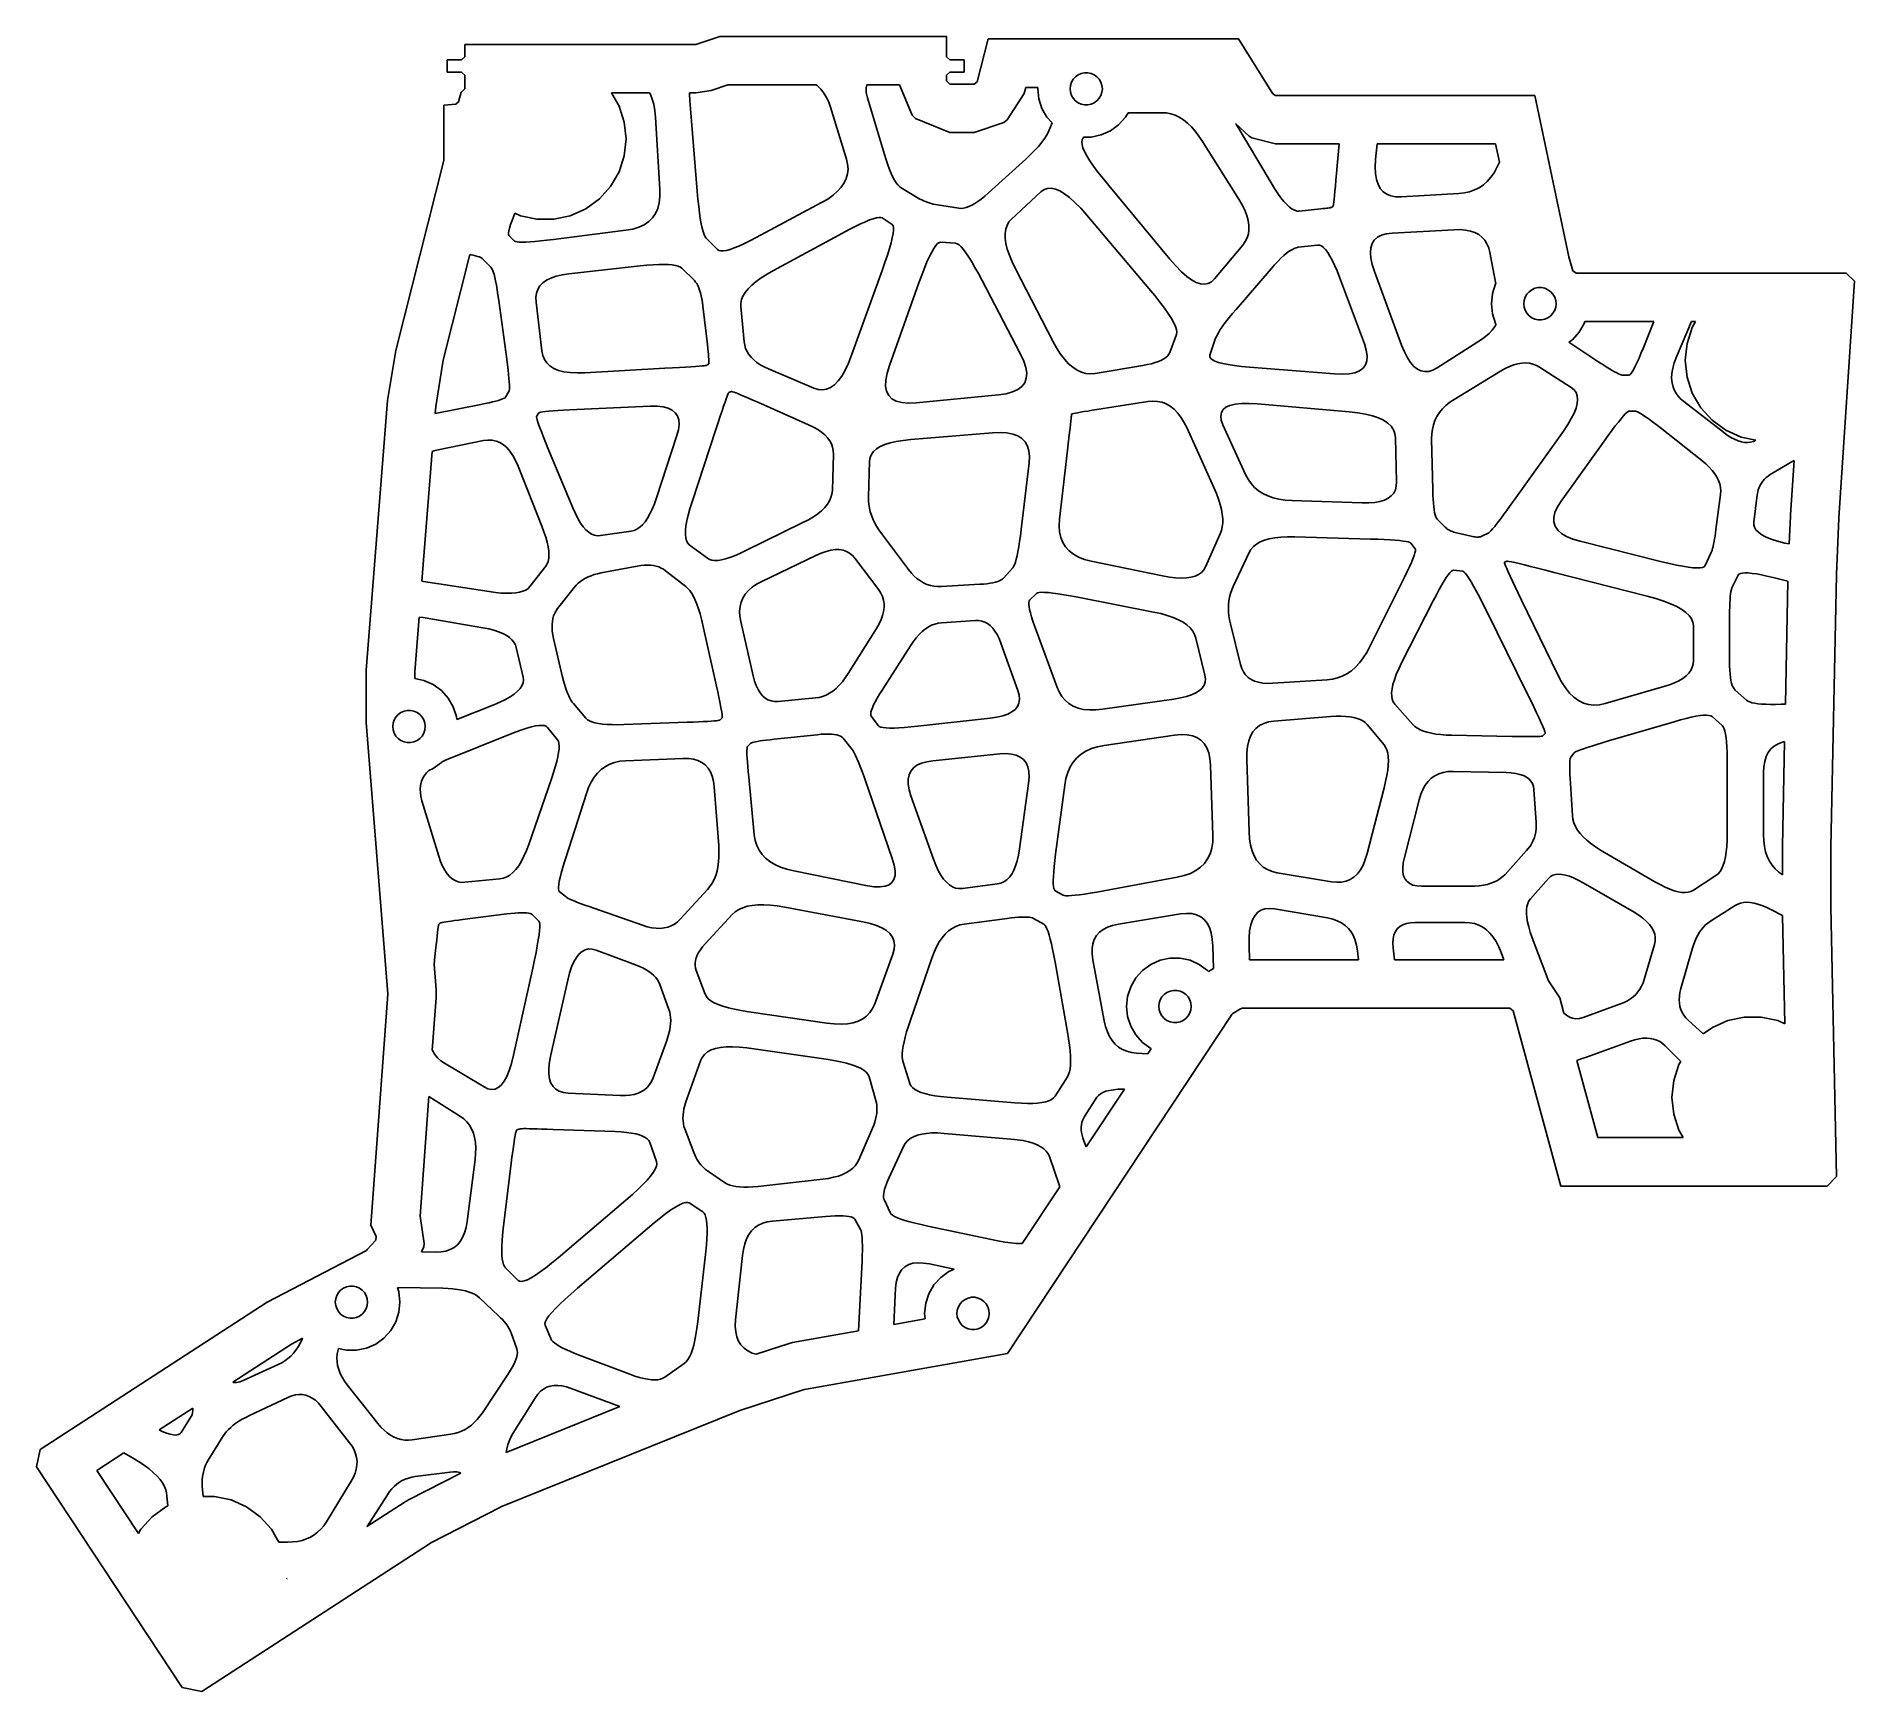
# Model space of a CAD drawing. Header units: metres. Extents: x -82 to 30, y -62 to 41.
import ezdxf

# ---------------------------------------------------------------- set-up
doc = ezdxf.new("R2010")
doc.units = ezdxf.units.M

msp = doc.modelspace()

# ---------------------------------------------------------------- linework, layer by layer
for p, q in [((-39.9954, 40.544), (-41.4828, 40.044)), ((-25.942, 40.544), (-39.9954, 40.544)), ((-25.959, 39.2864), (-25.959, 40.5364)), ((-25.959, 40.5364), (-25.9402, 40.5364)), ((-25.9402, 40.5364), (-25.942, 40.544)), ((-41.4828, 40.044), (-55.775, 40.044)), ((-55.775, 40.044), (-55.775, 39.2864)), ((-23.3865, 40.3876), (-24.055, 37.7386)), ((-7.87456, 40.3876), (-23.3865, 40.3876)), ((-5.76094, 36.9821), (-7.87456, 40.3876)), ((-55.975, 39.0864), (-56.875, 39.0864)), ((-56.875, 39.0864), (-56.875, 38.3363)), ((-56.875, 38.3363), (-55.975, 38.3363)), ((-55.775, 39.2864), (-55.975, 39.0864)), ((-55.975, 38.3363), (-55.775, 38.1364)), ((-25.759, 39.0864), (-25.959, 39.2864)), ((-25.959, 38.1364), (-25.759, 38.3363)), ((-24.859, 39.0864), (-25.759, 39.0864)), ((-25.759, 38.3363), (-24.859, 38.3363)), ((-24.859, 38.3363), (-24.859, 39.0864)), ((-17.619, 38.2487), (-17.4145, 38.2922)), ((-17.4145, 38.2922), (-17.2054, 38.2922)), ((-17.2054, 38.2922), (-17.001, 38.2487)), ((-55.775, 37.2876), (-55.975, 37.0876)), ((-55.775, 38.1364), (-55.775, 37.2876)), ((-41.4828, 37.044), (-40.5269, 37.2004)), ((-40.5269, 37.2004), (-39.5046, 37.544)), ((-39.5046, 37.544), (-34.0162, 37.544)), ((-34.0162, 37.544), (-33.9612, 37.5)), ((-33.9612, 37.5), (-33.7404, 37.2788)), ((-33.7404, 37.2788), (-33.5468, 37.0352)), ((-30.9279, 37.36), (-30.8812, 37.544)), ((-30.9257, 37.0625), (-30.9279, 37.36)), ((-30.8812, 37.544), (-28.8581, 37.544)), ((-28.8581, 37.544), (-28.0803, 35.6662)), ((-25.959, 37.7876), (-25.959, 38.1364)), ((-25.759, 37.5876), (-25.959, 37.7876)), ((-24.2489, 37.5876), (-25.759, 37.5876)), ((-24.055, 37.7386), (-24.2489, 37.5876)), ((-21.1462, 37.0045), (-21.0495, 37.3876)), ((-21.0495, 37.3876), (-20.3005, 37.3876)), ((-20.3005, 37.3876), (-20.31, 37.2977)), ((-20.31, 37.2977), (-20.2444, 36.6739)), ((-18.31, 37.2977), (-18.2881, 37.5056)), ((-18.2881, 37.0898), (-18.31, 37.2977)), ((-18.2881, 37.5056), (-18.2235, 37.7044)), ((-18.2235, 37.7044), (-18.119, 37.8855)), ((-18.119, 37.8855), (-17.9791, 38.0408)), ((-17.9791, 38.0408), (-17.81, 38.1637)), ((-17.81, 38.1637), (-17.619, 38.2487)), ((-17.001, 38.2487), (-16.81, 38.1637)), ((-16.81, 38.1637), (-16.6408, 38.0408)), ((-16.6408, 38.0408), (-16.501, 37.8855)), ((-16.501, 37.8855), (-16.3964, 37.7044)), ((-16.3964, 37.7044), (-16.3318, 37.5056)), ((-16.3318, 37.5056), (-16.31, 37.2977)), ((-16.31, 37.2977), (-16.3318, 37.0898)), ((-56.3387, 36.3454), (-57.075, 36.281)), ((-57.075, 36.281), (-57.075, 32.9094)), ((-56.1622, 36.4956), (-56.3387, 36.3454)), ((-56.0126, 37.0876), (-56.1622, 36.4956)), ((-55.975, 37.0876), (-56.0126, 37.0876)), ((-46.227, 36.2314), (-46.6962, 37.044)), ((-46.6962, 37.044), (-44.3442, 37.044)), ((-45.904, 35.2372), (-46.227, 36.2314)), ((-44.3442, 37.044), (-44.2824, 36.94)), ((-44.2824, 36.94), (-44.1711, 36.6635)), ((-44.1711, 36.6635), (-44.0836, 36.338)), ((-44.0836, 36.338), (-44.0199, 35.9635)), ((-41.8781, 37.044), (-41.4828, 37.044)), ((-41.8757, 36.996), (-41.8781, 37.044)), ((-41.8475, 36.5532), (-41.8757, 36.996)), ((-41.81, 36.065), (-41.8475, 36.5532)), ((-41.39, 30.955), (-41.81, 36.065)), ((-33.5468, 37.0352), (-33.3806, 36.7692)), ((-33.3806, 36.7692), (-33.2417, 36.4808)), ((-33.2417, 36.4808), (-33.13, 36.17)), ((-33.13, 36.17), (-32.15, 32.95)), ((-30.855, 36.73), (-30.9257, 37.0625)), ((-29.805, 33.23), (-30.855, 36.73)), ((-22.2115, 35.3718), (-21.1462, 37.0045)), ((-20.2444, 36.6739), (-20.0506, 36.0775)), ((-20.0506, 36.0775), (-19.737, 35.5343)), ((-18.2235, 36.8909), (-18.2881, 37.0898)), ((-18.119, 36.7099), (-18.2235, 36.8909)), ((-17.9791, 36.5545), (-18.119, 36.7099)), ((-17.81, 36.4317), (-17.9791, 36.5545)), ((-17.619, 36.3466), (-17.81, 36.4317)), ((-17.4145, 36.3032), (-17.619, 36.3466)), ((-17.2054, 36.3032), (-17.4145, 36.3032)), ((-17.001, 36.3466), (-17.2054, 36.3032)), ((-16.81, 36.4317), (-17.001, 36.3466)), ((-16.6408, 36.5545), (-16.81, 36.4317)), ((-16.501, 36.7099), (-16.6408, 36.5545)), ((-16.3964, 36.8909), (-16.501, 36.7099)), ((-16.3318, 37.0898), (-16.3964, 36.8909)), ((-5.591, 36.8876), (-5.76094, 36.9821)), ((10.4668, 36.8876), (-5.591, 36.8876)), ((12.5668, 26.9074), (10.4668, 36.8876)), ((-45.7947, 34.1977), (-45.904, 35.2372)), ((-44.0199, 35.9635), (-43.98, 35.54)), ((-43.98, 35.54), (-43.7, 31.06)), ((-28.0803, 35.6662), (-27.8803, 35.4662)), ((-27.8803, 35.4662), (-25.759, 34.5876)), ((-24.2489, 34.5876), (-22.4055, 35.2208)), ((-22.4055, 35.2208), (-22.2115, 35.3718)), ((-19.737, 35.5343), (-19.4249, 35.1877)), ((-19.4249, 35.1877), (-19.62, 34.7)), ((-15.81, 34.6996), (-15.3026, 35.0682)), ((-15.3026, 35.0682), (-14.8829, 35.5343)), ((-14.8829, 35.5343), (-14.718, 35.82)), ((-14.718, 35.82), (-12.62, 35.82)), ((-12.62, 35.82), (-12.3429, 35.8021)), ((-12.3429, 35.8021), (-12.0712, 35.7486)), ((-12.0712, 35.7486), (-11.8051, 35.6593)), ((-11.8051, 35.6593), (-11.5448, 35.5344)), ((-11.5448, 35.5344), (-11.29, 35.3737)), ((-11.29, 35.3737), (-11.0408, 35.1774)), ((-11.0408, 35.1774), (-10.7973, 34.9454)), ((-10.7973, 34.9454), (-10.5592, 34.6776)), ((-8.05705, 35.159), (-7.21927, 34.3604)), ((-8.03499, 35.12), (-8.05705, 35.159)), ((-5.86499, 31.48), (-8.03499, 35.12)), ((-45.904, 33.1581), (-45.7947, 34.1977)), ((-25.759, 34.5876), (-24.2489, 34.5876)), ((-20.1187, 33.9125), (-20.271, 33.7339)), ((-19.9839, 34.0839), (-20.1187, 33.9125)), ((-19.8668, 34.2486), (-19.9839, 34.0839)), ((-19.767, 34.4061), (-19.8668, 34.2486)), ((-19.6848, 34.5564), (-19.767, 34.4061)), ((-19.62, 34.7), (-19.6848, 34.5564)), ((-17.5826, 34.0108), (-17.555, 34.14)), ((-17.5676, 33.8474), (-17.5826, 34.0108)), ((-17.5099, 33.6496), (-17.5676, 33.8474)), ((-17.555, 34.14), (-17.4788, 34.3141)), ((-17.4788, 34.3141), (-16.9964, 34.3141)), ((-16.9964, 34.3141), (-16.3829, 34.4445)), ((-16.3829, 34.4445), (-15.81, 34.6996)), ((-10.5592, 34.6776), (-10.3268, 34.3742)), ((-10.3268, 34.3742), (-10.1, 34.035)), ((-10.1, 34.035), (-7.85999, 30.465)), ((-7.21927, 34.3604), (-7.04933, 34.2659)), ((-7.04933, 34.2659), (-5.591, 33.8876)), ((-5.591, 33.8876), (-1.65363, 33.8876)), ((-1.65363, 33.8876), (-1.76999, 32.53)), ((0.609985, 32.915), (0.694565, 33.8876)), ((0.694565, 33.8876), (8.03233, 33.8876)), ((8.03233, 33.8876), (8.26918, 32.762)), ((-57.0811, 32.8604), (-60.0515, 21.1086)), ((-57.075, 32.9094), (-57.0811, 32.8604)), ((-46.227, 32.164), (-45.904, 33.1581)), ((-32.15, 32.95), (-32.0773, 32.6332)), ((-29.7, 32.8943), (-29.805, 33.23)), ((-29.595, 32.5874), (-29.7, 32.8943)), ((-21.055, 32.95), (-23.365, 30.85)), ((-20.8327, 33.1564), (-21.055, 32.95)), ((-20.628, 33.356), (-20.8327, 33.1564)), ((-20.4407, 33.5486), (-20.628, 33.356)), ((-20.271, 33.7339), (-20.4407, 33.5486)), ((-17.4094, 33.4176), (-17.5099, 33.6496)), ((-17.2662, 33.1512), (-17.4094, 33.4176)), ((-17.0804, 32.8506), (-17.2662, 33.1512)), ((-16.8519, 32.5156), (-17.0804, 32.8506)), ((0.587982, 32.4573), (0.609985, 32.915)), ((8.26918, 32.762), (8.11749, 32.4214)), ((-46.7496, 31.2588), (-46.227, 32.164)), ((-32.1612, 31.746), (-32.29, 31.4712)), ((-32.0829, 32.0312), (-32.1612, 31.746)), ((-32.0548, 32.327), (-32.0829, 32.0312)), ((-32.0773, 32.6332), (-32.0548, 32.327)), ((-29.49, 32.3092), (-29.595, 32.5874)), ((-29.385, 32.0595), (-29.49, 32.3092)), ((-29.28, 31.8387), (-29.385, 32.0595)), ((-29.175, 31.6467), (-29.28, 31.8387)), ((-29.07, 31.4831), (-29.175, 31.6467)), ((-16.5806, 32.1464), (-16.8519, 32.5156)), ((-16.2667, 31.7429), (-16.5806, 32.1464)), ((-15.91, 31.305), (-16.2667, 31.7429)), ((-1.84697, 31.6467), (-1.88019, 31.2774)), ((-1.81018, 32.0642), (-1.84697, 31.6467)), ((-1.76999, 32.53), (-1.81018, 32.0642)), ((0.605759, 32.0498), (0.587982, 32.4573)), ((0.663589, 31.6929), (0.605759, 32.0498)), ((0.7612, 31.3862), (0.663589, 31.6929)), ((7.51894, 31.571), (7.2775, 31.3575)), ((7.73947, 31.8195), (7.51894, 31.571)), ((7.93893, 32.103), (7.73947, 31.8195)), ((8.11749, 32.4214), (7.93893, 32.103)), ((-48.2947, 29.8676), (-47.4491, 30.482)), ((-47.4491, 30.482), (-46.7496, 31.2588)), ((-43.6958, 30.6317), (-43.7392, 30.2424)), ((-43.7, 31.06), (-43.6958, 30.6317)), ((-41.3466, 30.4661), (-41.39, 30.955)), ((-41.3004, 30.0212), (-41.3466, 30.4661)), ((-33.3092, 30.4773), (-33.69, 30.255)), ((-32.9788, 30.71), (-33.3092, 30.4773)), ((-32.6988, 30.9532), (-32.9788, 30.71)), ((-32.4692, 31.207), (-32.6988, 30.9532)), ((-32.29, 31.4712), (-32.4692, 31.207)), ((-28.965, 31.3483), (-29.07, 31.4831)), ((-28.86, 31.2424), (-28.965, 31.3483)), ((-28.755, 31.165), (-28.86, 31.2424)), ((-27.705, 30.535), (-28.755, 31.165)), ((-27.5986, 30.4742), (-27.705, 30.535)), ((-27.4894, 30.4174), (-27.5986, 30.4742)), ((-27.3774, 30.3649), (-27.4894, 30.4174)), ((-23.8074, 30.4762), (-24.0139, 30.3239)), ((-23.5911, 30.6516), (-23.8074, 30.4762)), ((-23.365, 30.85), (-23.5911, 30.6516)), ((-21.93, 29.24), (-20.11, 30.92)), ((-20.11, 30.92), (-19.9179, 31.0569)), ((-19.9179, 31.0569), (-19.7054, 31.1314)), ((-19.7054, 31.1314), (-19.4726, 31.1437)), ((-19.4726, 31.1437), (-19.2195, 31.0936)), ((-19.2195, 31.0936), (-18.9462, 30.9812)), ((-18.9462, 30.9812), (-18.6526, 30.8067)), ((-18.6526, 30.8067), (-18.3387, 30.5696)), ((-18.3387, 30.5696), (-18.0044, 30.2704)), ((-12.13, 26.755), (-15.91, 31.305)), ((-7.85999, 30.465), (-7.65587, 30.1154)), ((-5.65211, 31.1349), (-5.86499, 31.48)), ((-5.44786, 30.8276), (-5.65211, 31.1349)), ((-5.25182, 30.5581), (-5.44786, 30.8276)), ((-5.06422, 30.3264), (-5.25182, 30.5581)), ((-1.95894, 30.4594), (-1.97821, 30.2833)), ((-1.93625, 30.6837), (-1.95894, 30.4594)), ((-1.90999, 30.9564), (-1.93625, 30.6837)), ((-1.88019, 31.2774), (-1.90999, 30.9564)), ((0.898743, 31.13), (0.7612, 31.3862)), ((1.0762, 30.9242), (0.898743, 31.13)), ((1.29358, 30.7688), (1.0762, 30.9242)), ((1.55075, 30.6638), (1.29358, 30.7688)), ((1.84798, 30.6092), (1.55075, 30.6638)), ((2.185, 30.605), (1.84798, 30.6092)), ((5.75499, 30.815), (2.185, 30.605)), ((6.10144, 30.8535), (5.75499, 30.815)), ((6.42697, 30.927), (6.10144, 30.8535)), ((6.73145, 31.0355), (6.42697, 30.927)), ((7.015, 31.1789), (6.73145, 31.0355)), ((7.2775, 31.3575), (7.015, 31.1789)), ((-52.8518, 29.1406), (-52.7412, 29.4304)), ((-52.7412, 29.4304), (-52.6759, 29.592)), ((-52.6759, 29.592), (-52.3398, 29.4424)), ((-52.3398, 29.4424), (-51.3173, 29.2251)), ((-50.2721, 29.2251), (-49.2496, 29.4424)), ((-49.2496, 29.4424), (-48.2947, 29.8676)), ((-44.155, 29.31), (-44.3888, 29.0776)), ((-43.9688, 29.5816), (-44.155, 29.31)), ((-43.8302, 29.8924), (-43.9688, 29.5816)), ((-43.7392, 30.2424), (-43.8302, 29.8924)), ((-41.2514, 29.6205), (-41.3004, 30.0212)), ((-41.1995, 29.2638), (-41.2514, 29.6205)), ((-33.69, 30.255), (-37.75, 28.085)), ((-30.4882, 29.2595), (-30.2979, 29.3131)), ((-30.2979, 29.3131), (-30.1438, 29.3394)), ((-30.1438, 29.3394), (-30.0262, 29.3383)), ((-30.0262, 29.3383), (-29.945, 29.31)), ((-29.945, 29.31), (-29.315, 28.89)), ((-27.2626, 30.3167), (-27.3774, 30.3649)), ((-27.145, 30.2725), (-27.2626, 30.3167)), ((-27.0245, 30.2326), (-27.145, 30.2725)), ((-26.9014, 30.1969), (-27.0245, 30.2326)), ((-26.7754, 30.1654), (-26.9014, 30.1969)), ((-26.6467, 30.1381), (-26.7754, 30.1654)), ((-26.515, 30.115), (-26.6467, 30.1381)), ((-25.185, 29.905), (-26.515, 30.115)), ((-25.047, 29.8956), (-25.185, 29.905)), ((-24.8994, 29.9092), (-25.047, 29.8956)), ((-24.7419, 29.946), (-24.8994, 29.9092)), ((-24.5745, 30.0058), (-24.7419, 29.946)), ((-24.3975, 30.0887), (-24.5745, 30.0058)), ((-24.2106, 30.1948), (-24.3975, 30.0887)), ((-24.0139, 30.3239), (-24.2106, 30.1948)), ((-18.0044, 30.2704), (-17.6499, 29.9088)), ((-17.6499, 29.9088), (-17.275, 29.485)), ((-17.275, 29.485), (-13.425, 24.935)), ((-7.65587, 30.1154), (-7.49181, 29.7804)), ((-7.49181, 29.7804), (-7.36754, 29.4601)), ((-7.36754, 29.4601), (-7.28317, 29.1545)), ((-4.88499, 30.1325), (-5.06422, 30.3264)), ((-4.71423, 29.9764), (-4.88499, 30.1325)), ((-4.5518, 29.8581), (-4.71423, 29.9764)), ((-4.39786, 29.7776), (-4.5518, 29.8581)), ((-4.25212, 29.7349), (-4.39786, 29.7776)), ((-4.11499, 29.73), (-4.25212, 29.7349)), ((-2.78499, 29.87), (-4.11499, 29.73)), ((-2.65825, 29.8837), (-2.78499, 29.87)), ((-2.54424, 29.8967), (-2.65825, 29.8837)), ((-2.44264, 29.9088), (-2.54424, 29.8967)), ((-2.35378, 29.9204), (-2.44264, 29.9088)), ((-2.2775, 29.9312), (-2.35378, 29.9204)), ((-2.21378, 29.9414), (-2.2775, 29.9312)), ((-2.16264, 29.9508), (-2.21378, 29.9414)), ((-2.12424, 29.9595), (-2.16264, 29.9508)), ((-2.09825, 29.9676), (-2.12424, 29.9595)), ((-2.08499, 29.975), (-2.09825, 29.9676)), ((-2.015, 30.045), (-2.08499, 29.975)), ((-2.00624, 30.0762), (-2.015, 30.045)), ((-1.99394, 30.1556), (-2.00624, 30.0762)), ((-1.97821, 30.2833), (-1.99394, 30.1556)), ((-53.0701, 28.3733), (-53.0492, 28.5064)), ((-53.0688, 28.2795), (-53.0701, 28.3733)), ((-53.045, 28.225), (-53.0688, 28.2795)), ((-53.0492, 28.5064), (-53.0058, 28.6786)), ((-52.695, 27.875), (-53.045, 28.225)), ((-53.0058, 28.6786), (-52.94, 28.89)), ((-52.94, 28.89), (-52.8518, 29.1406)), ((-51.3173, 29.2251), (-50.2721, 29.2251)), ((-45.8, 28.54), (-50.28, 27.98)), ((-45.3757, 28.6156), (-45.8, 28.54)), ((-44.9992, 28.7304), (-45.3757, 28.6156)), ((-44.6702, 28.8844), (-44.9992, 28.7304)), ((-44.3888, 29.0776), (-44.6702, 28.8844)), ((-41.145, 28.9512), (-41.1995, 29.2638)), ((-41.0876, 28.6829), (-41.145, 28.9512)), ((-41.0274, 28.4584), (-41.0876, 28.6829)), ((-40.9644, 28.2782), (-41.0274, 28.4584)), ((-40.8986, 28.142), (-40.9644, 28.2782)), ((-40.83, 28.05), (-40.8986, 28.142)), ((-36.665, 26.055), (-32.395, 28.365)), ((-32.395, 28.365), (-31.9862, 28.5824)), ((-31.9862, 28.5824), (-31.6138, 28.7724)), ((-31.6138, 28.7724), (-31.2779, 28.9351)), ((-31.2779, 28.9351), (-30.9782, 29.0706)), ((-30.9782, 29.0706), (-30.715, 29.1787)), ((-30.715, 29.1787), (-30.4882, 29.2595)), ((-29.315, 28.89), (-29.2645, 28.8238)), ((-29.2645, 28.3356), (-29.315, 28.0762)), ((-29.2645, 28.8238), (-29.2394, 28.7094)), ((-29.2394, 28.5467), (-29.2645, 28.3356)), ((-29.2394, 28.7094), (-29.2394, 28.5467)), ((-22.3276, 28.3439), (-22.2901, 28.61)), ((-22.3237, 28.05), (-22.3276, 28.3439)), ((-22.2901, 28.61), (-22.2114, 28.848)), ((-22.2114, 28.848), (-22.0913, 29.058)), ((-22.0913, 29.058), (-21.93, 29.24)), ((-7.2695, 28.3262), (-7.34483, 28.0794)), ((-7.28317, 29.1545), (-7.23874, 28.8637)), ((-7.23424, 28.5876), (-7.2695, 28.3262)), ((-7.23874, 28.8637), (-7.23424, 28.5876)), ((0.718826, 28.1067), (0.965591, 28.2362)), ((0.965591, 28.2362), (1.26761, 28.3223)), ((1.26761, 28.3223), (1.625, 28.365)), ((1.625, 28.365), (5.47499, 28.575)), ((5.47499, 28.575), (5.84358, 28.5799)), ((5.84358, 28.5799), (6.17923, 28.5526)), ((6.17923, 28.5526), (6.48193, 28.4931)), ((6.48193, 28.4931), (6.75182, 28.4014)), ((6.75182, 28.4014), (6.98874, 28.2775)), ((6.98874, 28.2775), (7.19287, 28.1214)), ((-57.1109, 20.5), (-55.4586, 27.0372)), ((-55.4586, 27.0372), (-55.4095, 27.0294)), ((-55.4095, 27.0294), (-55.2514, 26.9986)), ((-52.6393, 27.8445), (-52.695, 27.875)), ((-52.5424, 27.8232), (-52.6393, 27.8445)), ((-52.4042, 27.8109), (-52.5424, 27.8232)), ((-52.2245, 27.8079), (-52.4042, 27.8109)), ((-52.0037, 27.8137), (-52.2245, 27.8079)), ((-51.7417, 27.8288), (-52.0037, 27.8137)), ((-51.4381, 27.853), (-51.7417, 27.8288)), ((-51.0933, 27.8862), (-51.4381, 27.853)), ((-50.7074, 27.9286), (-51.0933, 27.8862)), ((-50.28, 27.98), (-50.7074, 27.9286)), ((-40.13, 27.35), (-40.83, 28.05)), ((-40.0432, 27.2943), (-40.13, 27.35)), ((-39.9229, 27.2674), (-40.0432, 27.2943)), ((-39.7688, 27.2692), (-39.9229, 27.2674)), ((-39.5812, 27.2995), (-39.7688, 27.2692)), ((-39.36, 27.3587), (-39.5812, 27.2995)), ((-39.1051, 27.4467), (-39.36, 27.3587)), ((-38.8168, 27.5631), (-39.1051, 27.4467)), ((-38.4948, 27.7083), (-38.8168, 27.5631)), ((-38.1392, 27.8824), (-38.4948, 27.7083)), ((-37.75, 28.085), (-38.1392, 27.8824)), ((-29.4914, 27.4126), (-29.6174, 27.0083)), ((-29.3906, 27.7686), (-29.4914, 27.4126)), ((-29.315, 28.0762), (-29.3906, 27.7686)), ((-27.0148, 26.9146), (-26.8737, 27.1925)), ((-26.8737, 27.1925), (-26.7418, 27.4186)), ((-26.7418, 27.4186), (-26.6189, 27.5929)), ((-26.6189, 27.5929), (-26.5051, 27.7154)), ((-26.5051, 27.7154), (-26.4006, 27.7861)), ((-26.4006, 27.7861), (-26.305, 27.805)), ((-26.305, 27.805), (-25.395, 27.735)), ((-25.395, 27.735), (-25.2967, 27.7056)), ((-25.2967, 27.7056), (-25.1836, 27.6314)), ((-25.1836, 27.6314), (-25.0558, 27.5124)), ((-25.0558, 27.5124), (-24.9133, 27.3486)), ((-24.9133, 27.3486), (-24.7562, 27.14)), ((-24.7562, 27.14), (-24.5844, 26.8867)), ((-22.2786, 27.728), (-22.3237, 28.05)), ((-22.1921, 27.378), (-22.2786, 27.728)), ((-22.0644, 27), (-22.1921, 27.378)), ((-7.61499, 27.63), (-9.36499, 25.53)), ((-7.45995, 27.8474), (-7.61499, 27.63)), ((-7.34483, 28.0794), (-7.45995, 27.8474)), ((-5.07544, 26.9776), (-4.9025, 27.1225)), ((-4.9025, 27.1225), (-4.73938, 27.2436)), ((-4.73938, 27.2436), (-4.58612, 27.3408)), ((-4.58612, 27.3408), (-4.44257, 27.4144)), ((-4.44257, 27.4144), (-4.30885, 27.4642)), ((-4.30885, 27.4642), (-4.185, 27.49)), ((-4.185, 27.49), (-2.995, 27.63)), ((-2.995, 27.63), (-2.87427, 27.6226)), ((-2.87427, 27.6226), (-2.74998, 27.5726)), ((-2.74998, 27.5726), (-2.6223, 27.4799)), ((-2.6223, 27.4799), (-2.49104, 27.3444)), ((-2.49104, 27.3444), (-2.35625, 27.1662)), ((-2.35625, 27.1662), (-2.21802, 26.9454)), ((0.284882, 27.1546), (0.31044, 27.4579)), ((0.314545, 26.8082), (0.284882, 27.1546)), ((0.31044, 27.4579), (0.391235, 27.7175)), ((0.391235, 27.7175), (0.52742, 27.9338)), ((0.52742, 27.9338), (0.718826, 28.1067)), ((7.19287, 28.1214), (7.36389, 27.9331)), ((7.36389, 27.9331), (7.50212, 27.7126)), ((7.50212, 27.7126), (7.60753, 27.4599)), ((7.60753, 27.4599), (7.67999, 27.175)), ((7.67999, 27.175), (8.04281, 25.2248)), ((-55.2514, 26.9986), (-55.11, 26.965)), ((-55.11, 26.965), (-54.9854, 26.9286)), ((-54.9854, 26.9286), (-54.8776, 26.8894)), ((-54.8776, 26.8894), (-54.7867, 26.8474)), ((-54.7867, 26.8474), (-54.7124, 26.8026)), ((-54.7124, 26.8026), (-54.655, 26.755)), ((-54.655, 26.755), (-54.165, 26.265)), ((-54.165, 26.265), (-54.116, 26.2002)), ((-54.116, 26.2002), (-54.067, 26.1039)), ((-54.067, 26.1039), (-54.018, 25.9762)), ((-54.018, 25.9762), (-53.9689, 25.817)), ((-49.335, 25.845), (-44.925, 26.335)), ((-44.925, 26.335), (-44.5021, 26.3777)), ((-44.5021, 26.3777), (-44.1158, 26.4077)), ((-44.1158, 26.4077), (-43.7657, 26.4254)), ((-43.7657, 26.4254), (-43.4523, 26.4301)), ((-43.4523, 26.4301), (-43.175, 26.4225)), ((-43.175, 26.4225), (-42.9342, 26.4021)), ((-42.9342, 26.4021), (-42.7298, 26.3693)), ((-42.7298, 26.3693), (-42.5618, 26.3238)), ((-42.5618, 26.3238), (-42.4301, 26.2657)), ((-42.4301, 26.2657), (-42.335, 26.195)), ((-42.335, 26.195), (-41.565, 25.425)), ((-37.0695, 25.8246), (-36.665, 26.055)), ((-29.945, 26.055), (-31.835, 20.805)), ((-29.7686, 26.5558), (-29.945, 26.055)), ((-29.6174, 27.0083), (-29.7686, 26.5558)), ((-27.4925, 25.7701), (-27.3242, 26.2033)), ((-27.3242, 26.2033), (-27.1649, 26.5849)), ((-27.1649, 26.5849), (-27.0148, 26.9146)), ((-24.5844, 26.8867), (-24.3979, 26.5883)), ((-24.3979, 26.5883), (-24.1967, 26.2454)), ((-24.1967, 26.2454), (-23.9806, 25.8576)), ((-21.8954, 26.5939), (-22.0644, 27)), ((-21.685, 26.16), (-21.8954, 26.5939)), ((-19.375, 21.68), (-21.685, 26.16)), ((-11.7621, 26.3332), (-12.13, 26.755)), ((-11.4145, 25.978), (-11.7621, 26.3332)), ((-11.0874, 25.6893), (-11.4145, 25.978)), ((-8.03499, 23.64), (-5.86499, 26.16)), ((-5.86499, 26.16), (-5.65294, 26.4001)), ((-5.65294, 26.4001), (-5.45059, 26.6164)), ((-5.45059, 26.6164), (-5.2581, 26.8089)), ((-5.2581, 26.8089), (-5.07544, 26.9776)), ((-2.21802, 26.9454), (-2.07625, 26.6819)), ((-2.07625, 26.6819), (-1.93105, 26.3756)), ((-1.93105, 26.3756), (-1.7823, 26.0267)), ((-1.7823, 26.0267), (-1.62999, 25.635)), ((0.399582, 26.4183), (0.314545, 26.8082)), ((0.539993, 25.985), (0.399582, 26.4183)), ((2.21999, 21.435), (0.539993, 25.985)), ((12.5705, 26.8926), (12.5668, 26.9074)), ((12.8218, 26.0316), (12.5705, 26.8926)), ((13.0138, 25.8876), (12.8218, 26.0316)), ((-53.9689, 25.817), (-53.92, 25.6262)), ((-53.92, 25.6262), (-53.871, 25.4039)), ((-53.871, 25.4039), (-53.822, 25.1502)), ((-53.822, 25.1502), (-53.773, 24.865)), ((-53.773, 24.865), (-53.7239, 24.5482)), ((-51.3398, 24.6467), (-51.2558, 24.8845)), ((-51.2558, 24.8845), (-51.1242, 25.0974)), ((-51.1242, 25.0974), (-50.945, 25.285)), ((-50.945, 25.285), (-50.7182, 25.4474)), ((-50.7182, 25.4474), (-50.4438, 25.5845)), ((-50.4438, 25.5845), (-50.1218, 25.6967)), ((-50.1218, 25.6967), (-49.7523, 25.7833)), ((-49.7523, 25.7833), (-49.335, 25.845)), ((-41.565, 25.425), (-41.4905, 25.34)), ((-41.4905, 25.34), (-41.4208, 25.2388)), ((-41.4208, 25.2388), (-41.3561, 25.1216)), ((-41.3561, 25.1216), (-41.2962, 24.9882)), ((-41.2962, 24.9882), (-41.2412, 24.8387)), ((-41.2412, 24.8387), (-41.1912, 24.6732)), ((-38.4206, 24.6942), (-38.24, 24.9175)), ((-38.24, 24.9175), (-38.0145, 25.1423)), ((-38.0145, 25.1423), (-37.7444, 25.3683)), ((-37.7444, 25.3683), (-37.4294, 25.5957)), ((-37.4294, 25.5957), (-37.0695, 25.8246)), ((-29.49, 20.175), (-27.67, 25.285)), ((-27.67, 25.285), (-27.4925, 25.7701)), ((-23.9806, 25.8576), (-23.75, 25.425)), ((-23.75, 25.425), (-21.37, 20.875)), ((-13.425, 24.935), (-13.0613, 24.4971)), ((-10.7804, 25.467), (-11.0874, 25.6893)), ((-10.4937, 25.3112), (-10.7804, 25.467)), ((-10.2274, 25.222), (-10.4937, 25.3112)), ((-9.98132, 25.1993), (-10.2274, 25.222)), ((-9.7556, 25.243), (-9.98132, 25.1993)), ((-9.55011, 25.3532), (-9.7556, 25.243)), ((-9.36499, 25.53), (-9.55011, 25.3532)), ((-1.62999, 25.635), (-0.089996, 21.505)), ((8.0388, 25.2179), (7.845, 24.6214)), ((8.04281, 25.2248), (8.0388, 25.2179)), ((10.1103, 24.7408), (10.2794, 24.8637)), ((10.2794, 24.8637), (10.4704, 24.9487)), ((10.4704, 24.9487), (10.6749, 24.9922)), ((10.6749, 24.9922), (10.884, 24.9922)), ((10.884, 24.9922), (11.0885, 24.9487)), ((11.0885, 24.9487), (11.2794, 24.8637)), ((11.2794, 24.8637), (11.4486, 24.7408)), ((29.7474, 25.8876), (13.0138, 25.8876)), ((29.2907, 10.7334), (30.2634, 25.387)), ((30.2634, 25.387), (29.7474, 25.8876)), ((-53.7239, 24.5482), (-53.675, 24.2)), ((-53.675, 24.2), (-53.185, 20.56)), ((-51.3762, 24.3833), (-51.3398, 24.6467)), ((-51.365, 24.095), (-51.3762, 24.3833)), ((-51.015, 21.085), (-51.365, 24.095)), ((-41.1912, 24.6732), (-41.1461, 24.4916)), ((-41.1461, 24.4916), (-41.1058, 24.2938)), ((-41.1058, 24.2938), (-41.0705, 24.08)), ((-41.0705, 24.08), (-41.04, 23.85)), ((-41.04, 23.85), (-40.76, 21.47)), ((-38.695, 23.815), (-38.6936, 24.0327)), ((-38.485, 21.645), (-38.695, 23.815)), ((-38.6936, 24.0327), (-38.6474, 24.2518)), ((-38.6474, 24.2518), (-38.5564, 24.4723)), ((-38.5564, 24.4723), (-38.4206, 24.6942)), ((-13.0613, 24.4971), (-12.7404, 24.0936)), ((-12.7404, 24.0936), (-12.4621, 23.7243)), ((-12.4621, 23.7243), (-12.2267, 23.3894)), ((-8.24294, 23.3954), (-8.03499, 23.64)), ((7.845, 24.6214), (7.77944, 23.9977)), ((7.77944, 23.9977), (7.845, 23.3739)), ((9.77944, 23.9977), (9.80129, 24.2056)), ((9.80129, 23.7898), (9.77944, 23.9977)), ((9.80129, 24.2056), (9.86589, 24.4044)), ((9.86589, 23.5909), (9.80129, 23.7898)), ((9.86589, 24.4044), (9.97042, 24.5855)), ((9.97042, 24.5855), (10.1103, 24.7408)), ((11.4486, 24.7408), (11.5885, 24.5855)), ((11.5885, 24.5855), (11.693, 24.4044)), ((11.693, 24.4044), (11.7576, 24.2056)), ((11.7576, 23.7898), (11.693, 23.5909)), ((11.7576, 24.2056), (11.7794, 23.9977)), ((11.7794, 23.9977), (11.7576, 23.7898)), ((-12.2267, 23.3894), (-12.0337, 23.0887)), ((-12.0337, 23.0887), (-11.8836, 22.8224)), ((-11.8836, 22.8224), (-11.7762, 22.5904)), ((-11.7762, 22.5904), (-11.7114, 22.3926)), ((-9.00938, 22.3926), (-8.89249, 22.5637)), ((-8.89249, 22.5637), (-8.75742, 22.7495)), ((-8.75742, 22.7495), (-8.60416, 22.9501)), ((-8.60416, 22.9501), (-8.43257, 23.1654)), ((-8.43257, 23.1654), (-8.24294, 23.3954)), ((7.98378, 22.5858), (7.82587, 22.3667)), ((7.845, 23.3739), (8.0388, 22.7775)), ((8.06381, 22.7342), (7.98378, 22.5858)), ((8.0388, 22.7775), (8.06381, 22.7342)), ((9.97042, 23.4099), (9.86589, 23.5909)), ((10.1103, 23.2545), (9.97042, 23.4099)), ((10.2794, 23.1317), (10.1103, 23.2545)), ((10.4704, 23.0466), (10.2794, 23.1317)), ((10.6749, 23.0032), (10.4704, 23.0466)), ((10.884, 23.0032), (10.6749, 23.0032)), ((11.0885, 23.0466), (10.884, 23.0032)), ((11.2794, 23.1317), (11.0885, 23.0466)), ((11.4486, 23.2545), (11.2794, 23.1317)), ((11.5885, 23.4099), (11.4486, 23.2545)), ((11.693, 23.5909), (11.5885, 23.4099)), ((13.2065, 22.2343), (13.5201, 22.7775)), ((13.5201, 22.7775), (13.5558, 22.8876)), ((13.5558, 22.8876), (17.8371, 22.8876)), ((17.8371, 22.8876), (17.165, 21.225)), ((19.23, 20.7), (20.1555, 22.8876)), ((20.2117, 22.5314), (19.8887, 21.5372)), ((20.1555, 22.8876), (20.4174, 22.8876)), ((20.4174, 22.8876), (20.2117, 22.5314)), ((-40.76, 21.47), (-40.7341, 21.2436)), ((-38.4511, 21.4329), (-38.485, 21.645)), ((-38.3912, 21.2306), (-38.4511, 21.4329)), ((-19.1408, 21.2569), (-19.375, 21.68)), ((-11.71, 22.1), (-12.13, 20.98)), ((-11.7114, 22.3926), (-11.6893, 22.2292)), ((-11.6893, 22.2292), (-11.71, 22.1)), ((-9.64499, 20.805), (-9.295, 21.855)), ((-9.295, 21.855), (-9.25084, 21.9674)), ((-9.25084, 21.9674), (-9.18863, 22.0944)), ((-9.18863, 22.0944), (-9.10809, 22.2362)), ((-9.10809, 22.2362), (-9.00938, 22.3926)), ((-0.089996, 21.505), (0.030029, 21.1148)), ((2.39322, 21.0114), (2.21999, 21.435)), ((7.155, 21.785), (4.42499, 20.035)), ((7.41148, 21.9663), (7.155, 21.785)), ((7.63515, 22.1602), (7.41148, 21.9663)), ((7.82587, 22.3667), (7.63515, 22.1602)), ((12.5699, 21.6106), (12.7868, 21.7682)), ((14.435, 20.385), (12.5699, 21.6106)), ((12.7868, 21.7682), (13.2065, 22.2343)), ((19.8887, 21.5372), (19.7794, 20.4977)), ((-60.0515, 21.1086), (-60.5546, 18.0032)), ((-57.5736, 17.6443), (-57.1109, 20.5)), ((-53.185, 20.56), (-53.1395, 20.2124)), ((-50.9569, 20.8005), (-51.015, 21.085)), ((-50.8526, 20.5488), (-50.9569, 20.8005)), ((-50.702, 20.33), (-50.8526, 20.5488)), ((-50.5054, 20.1442), (-50.702, 20.33)), ((-40.7341, 21.2436), (-40.7124, 21.0401)), ((-40.7124, 21.0401), (-40.6949, 20.86)), ((-40.6949, 20.86), (-40.6817, 20.7027)), ((-40.6781, 20.2636), (-40.69, 20.245)), ((-40.6817, 20.7027), (-40.6725, 20.5687)), ((-40.6704, 20.3051), (-40.6781, 20.2636)), ((-40.6725, 20.5687), (-40.6676, 20.4577)), ((-40.6669, 20.3699), (-40.6704, 20.3051)), ((-40.6676, 20.4577), (-40.6669, 20.3699)), ((-38.3055, 21.0381), (-38.3912, 21.2306)), ((-38.1938, 20.8554), (-38.3055, 21.0381)), ((-38.0562, 20.6825), (-38.1938, 20.8554)), ((-37.8929, 20.5194), (-38.0562, 20.6825)), ((-37.7034, 20.3661), (-37.8929, 20.5194)), ((-37.4882, 20.2226), (-37.7034, 20.3661)), ((-32.0286, 20.3123), (-32.2312, 19.8838)), ((-31.835, 20.805), (-32.0286, 20.3123)), ((-21.37, 20.875), (-21.1694, 20.4402)), ((-21.1694, 20.4402), (-21.0438, 20.0462)), ((-18.9004, 20.8833), (-19.1408, 21.2569)), ((-18.6537, 20.5596), (-18.9004, 20.8833)), ((-18.4006, 20.2856), (-18.6537, 20.5596)), ((-18.1412, 20.0612), (-18.4006, 20.2856)), ((-13.2724, 20.2856), (-13.5286, 20.2271)), ((-13.0414, 20.3504), (-13.2724, 20.2856)), ((-12.8356, 20.4214), (-13.0414, 20.3504)), ((-12.655, 20.4987), (-12.8356, 20.4214)), ((-12.4995, 20.5824), (-12.655, 20.4987)), ((-12.3694, 20.6724), (-12.4995, 20.5824)), ((-12.2644, 20.7686), (-12.3694, 20.6724)), ((-12.1845, 20.8712), (-12.2644, 20.7686)), ((-12.13, 20.98), (-12.1845, 20.8712)), ((-9.65196, 20.7031), (-9.64499, 20.805)), ((-9.60301, 20.6076), (-9.65196, 20.7031)), ((-9.49802, 20.5183), (-9.60301, 20.6076)), ((-9.33696, 20.4354), (-9.49802, 20.5183)), ((-9.12, 20.3587), (-9.33696, 20.4354)), ((-8.84697, 20.2883), (-9.12, 20.3587)), ((-8.51802, 20.2243), (-8.84697, 20.2883)), ((0.066406, 20.4707), (-0.01712, 20.217)), ((0.030029, 21.1148), (0.082123, 20.77)), ((0.082123, 20.77), (0.066406, 20.4707)), ((2.57697, 20.651), (2.39322, 21.0114)), ((2.77124, 20.3535), (2.57697, 20.651)), ((2.97604, 20.1189), (2.77124, 20.3535)), ((9.16504, 20.2145), (9.42015, 20.2842)), ((9.42015, 20.2842), (9.66624, 20.3237)), ((9.66624, 20.3237), (9.90318, 20.3332)), ((9.90318, 20.3332), (10.1311, 20.3125)), ((10.1311, 20.3125), (10.3498, 20.2618)), ((14.6699, 20.232), (14.435, 20.385)), ((16.8069, 20.3861), (16.7057, 20.1721)), ((16.9171, 20.6327), (16.8069, 20.3861)), ((17.0366, 20.9125), (16.9171, 20.6327)), ((17.165, 21.225), (17.0366, 20.9125)), ((19.0018, 20.007), (19.0959, 20.3448)), ((19.0959, 20.3448), (19.23, 20.7)), ((19.7794, 20.4977), (19.8887, 19.4581)), ((-53.1395, 20.2124), (-53.101, 19.8977)), ((-53.101, 19.8977), (-53.0695, 19.6161)), ((-53.0695, 19.6161), (-53.045, 19.3671)), ((-53.045, 19.3671), (-53.0275, 19.1512)), ((-53.0275, 19.1512), (-53.017, 18.9682)), ((-50.2625, 19.9912), (-50.5054, 20.1442)), ((-49.9733, 19.8712), (-50.2625, 19.9912)), ((-49.6381, 19.7841), (-49.9733, 19.8712)), ((-49.2567, 19.7298), (-49.6381, 19.7841)), ((-48.8289, 19.7084), (-49.2567, 19.7298)), ((-48.355, 19.72), (-48.8289, 19.7084)), ((-43.385, 20), (-48.355, 19.72)), ((-42.9121, 20.0269), (-43.385, 20)), ((-42.4876, 20.0518), (-42.9121, 20.0269)), ((-42.1113, 20.0745), (-42.4876, 20.0518)), ((-41.7833, 20.0952), (-42.1113, 20.0745)), ((-41.5037, 20.1137), (-41.7833, 20.0952)), ((-41.2724, 20.1301), (-41.5037, 20.1137)), ((-41.0893, 20.1445), (-41.2724, 20.1301)), ((-40.9545, 20.1568), (-41.0893, 20.1445)), ((-40.8681, 20.1669), (-40.9545, 20.1568)), ((-40.83, 20.175), (-40.8681, 20.1669)), ((-40.69, 20.245), (-40.83, 20.175)), ((-37.247, 20.0889), (-37.4882, 20.2226)), ((-36.98, 19.965), (-37.247, 20.0889)), ((-34.18, 18.775), (-36.98, 19.965)), ((-32.6638, 19.2202), (-32.8937, 18.985)), ((-32.443, 19.5198), (-32.6638, 19.2202)), ((-32.2312, 19.8838), (-32.443, 19.5198)), ((-29.7242, 18.8939), (-29.7154, 19.265)), ((-29.7154, 19.265), (-29.6374, 19.692)), ((-29.6374, 19.692), (-29.49, 20.175)), ((-21.0171, 19.3798), (-21.1162, 19.1075)), ((-21.0438, 20.0462), (-20.9931, 19.6926)), ((-20.9931, 19.6926), (-21.0171, 19.3798)), ((-17.8756, 19.8867), (-18.1412, 20.0612)), ((-17.6037, 19.7617), (-17.8756, 19.8867)), ((-17.3254, 19.6864), (-17.6037, 19.7617)), ((-17.0408, 19.6608), (-17.3254, 19.6864)), ((-16.75, 19.685), (-17.0408, 19.6608)), ((-13.81, 20.175), (-16.75, 19.685)), ((-13.5286, 20.2271), (-13.81, 20.175)), ((-8.13303, 20.1667), (-8.51802, 20.2243)), ((-7.69197, 20.1151), (-8.13303, 20.1667)), ((-7.19499, 20.07), (-7.69197, 20.1151)), ((-1.94499, 19.65), (-7.19499, 20.07)), ((-1.4539, 19.6307), (-1.94499, 19.65)), ((-1.03075, 19.657), (-1.4539, 19.6307)), ((-0.675552, 19.7287), (-1.03075, 19.657)), ((-0.388168, 19.8461), (-0.675552, 19.7287)), ((-0.168747, 20.0087), (-0.388168, 19.8461)), ((-0.01712, 20.217), (-0.168747, 20.0087)), ((3.19124, 19.9475), (2.97604, 20.1189)), ((3.41696, 19.8389), (3.19124, 19.9475)), ((3.65321, 19.7935), (3.41696, 19.8389)), ((3.89999, 19.8111), (3.65321, 19.7935)), ((4.1573, 19.8914), (3.89999, 19.8111)), ((4.42499, 20.035), (4.1573, 19.8914)), ((5.47499, 18.075), (8.34499, 19.825)), ((8.34499, 19.825), (8.62746, 19.985)), ((8.62746, 19.985), (8.90076, 20.1148)), ((8.90076, 20.1148), (9.16504, 20.2145)), ((10.3498, 20.2618), (10.5594, 20.181)), ((10.5594, 20.181), (10.76, 20.07)), ((10.76, 20.07), (12.72, 18.81)), ((14.8844, 20.0952), (14.6699, 20.232)), ((15.0787, 19.9744), (14.8844, 20.0952)), ((15.2526, 19.8698), (15.0787, 19.9744)), ((15.4062, 19.7812), (15.2526, 19.8698)), ((15.5396, 19.7088), (15.4062, 19.7812)), ((15.6526, 19.6525), (15.5396, 19.7088)), ((15.7454, 19.6123), (15.6526, 19.6525)), ((15.8179, 19.5881), (15.7454, 19.6123)), ((15.87, 19.58), (15.8179, 19.5881)), ((16.29, 19.58), (15.87, 19.58)), ((16.3366, 19.5964), (16.29, 19.58)), ((16.3921, 19.6458), (16.3366, 19.5964)), ((16.4569, 19.7281), (16.3921, 19.6458)), ((16.5308, 19.8432), (16.4569, 19.7281)), ((16.6137, 19.9912), (16.5308, 19.8432)), ((16.7057, 20.1721), (16.6137, 19.9912)), ((18.9332, 19.3839), (18.9475, 19.6868)), ((18.9587, 19.0987), (18.9332, 19.3839)), ((18.9475, 19.6868), (19.0018, 20.007)), ((19.8887, 19.4581), (20.2117, 18.464)), ((-53.6925, 18.0137), (-53.8598, 17.9671)), ((-53.5518, 18.0582), (-53.6925, 18.0137)), ((-53.4377, 18.1006), (-53.5518, 18.0582)), ((-53.3501, 18.1407), (-53.4377, 18.1006)), ((-53.2893, 18.1789), (-53.3501, 18.1407)), ((-53.255, 18.215), (-53.2893, 18.1789)), ((-53.045, 18.565), (-53.255, 18.215)), ((-53.0275, 18.6164), (-53.045, 18.565)), ((-53.017, 18.7008), (-53.0275, 18.6164)), ((-53.017, 18.9682), (-53.0135, 18.8181)), ((-53.0135, 18.8181), (-53.017, 18.7008)), ((-39.6662, 17.9087), (-39.5924, 18.1142)), ((-39.5924, 18.1142), (-39.5318, 18.2756)), ((-39.5318, 18.2756), (-39.4845, 18.3929)), ((-39.4845, 18.3929), (-39.4506, 18.466)), ((-39.4506, 18.466), (-39.43, 18.495)), ((-39.43, 18.495), (-39.29, 18.565)), ((-39.29, 18.565), (-39.2609, 18.5646)), ((-39.2609, 18.5646), (-39.2018, 18.5495)), ((-39.2018, 18.5495), (-39.1125, 18.5199)), ((-39.1125, 18.5199), (-38.9932, 18.4754)), ((-38.9932, 18.4754), (-38.8437, 18.4162)), ((-38.8437, 18.4162), (-38.6642, 18.3424)), ((-38.6642, 18.3424), (-38.4545, 18.2538)), ((-38.4545, 18.2538), (-38.2148, 18.1506)), ((-38.2148, 18.1506), (-37.9449, 18.0326)), ((-37.9449, 18.0326), (-37.645, 17.9)), ((-33.9045, 18.6882), (-34.18, 18.775)), ((-33.6382, 18.6658), (-33.9045, 18.6882)), ((-33.3809, 18.7079), (-33.6382, 18.6658)), ((-33.1329, 18.8142), (-33.3809, 18.7079)), ((-32.8937, 18.985), (-33.1329, 18.8142)), ((-29.6636, 18.5789), (-29.7242, 18.8939)), ((-29.5337, 18.32), (-29.6636, 18.5789)), ((-29.3345, 18.117), (-29.5337, 18.32)), ((-29.0662, 17.97), (-29.3345, 18.117)), ((-22.735, 18.355), (-27.845, 17.865)), ((-22.2614, 18.4243), (-22.735, 18.355)), ((-21.8627, 18.5342), (-22.2614, 18.4243)), ((-21.5391, 18.6848), (-21.8627, 18.5342)), ((-21.2901, 18.8757), (-21.5391, 18.6848)), ((-21.1162, 19.1075), (-21.2901, 18.8757)), ((5.20265, 17.893), (5.47499, 18.075)), ((12.72, 18.81), (12.8914, 18.6696)), ((12.8914, 18.6696), (13.0139, 18.5006)), ((13.0139, 18.5006), (13.0875, 18.3029)), ((13.0875, 18.3029), (13.112, 18.0764)), ((13.112, 18.0764), (13.0875, 17.8212)), ((19.0242, 18.8311), (18.9587, 19.0987)), ((19.1295, 18.5807), (19.0242, 18.8311)), ((19.2748, 18.348), (19.1295, 18.5807)), ((19.46, 18.1327), (19.2748, 18.348)), ((19.685, 17.935), (19.46, 18.1327)), ((20.2117, 18.464), (20.7344, 17.5588)), ((-60.5546, 18.0032), (-61.8755, 1.32452)), ((-54.795, 17.76), (-57.6079, 17.2111)), ((-57.6079, 17.2111), (-57.5736, 17.6443)), ((-54.5213, 17.815), (-54.795, 17.76)), ((-54.2742, 17.8677), (-54.5213, 17.815)), ((-54.0537, 17.9186), (-54.2742, 17.8677)), ((-53.8598, 17.9671), (-54.0537, 17.9186)), ((-51.3356, 16.9864), (-51.33, 17.025)), ((-51.3244, 16.913), (-51.3356, 16.9864)), ((-51.33, 17.025), (-51.19, 17.235)), ((-51.2964, 16.8045), (-51.3244, 16.913)), ((-51.19, 17.235), (-51.1539, 17.256)), ((-51.1539, 17.256), (-51.0738, 17.277)), ((-51.0738, 17.277), (-50.9495, 17.298)), ((-50.9495, 17.298), (-50.7812, 17.3189)), ((-50.7812, 17.3189), (-50.5687, 17.34)), ((-50.5687, 17.34), (-50.3123, 17.3611)), ((-50.3123, 17.3611), (-50.0115, 17.382)), ((-50.0115, 17.382), (-49.6668, 17.403)), ((-49.6668, 17.403), (-49.278, 17.4239)), ((-49.278, 17.4239), (-48.845, 17.445)), ((-48.845, 17.445), (-44.295, 17.655)), ((-44.295, 17.655), (-43.8691, 17.6557)), ((-43.8691, 17.6557), (-43.5012, 17.6158)), ((-43.5012, 17.6158), (-43.1914, 17.5354)), ((-43.1914, 17.5354), (-42.9398, 17.4142)), ((-42.9398, 17.4142), (-42.7462, 17.2525)), ((-42.7462, 17.2525), (-42.6107, 17.0502)), ((-42.6107, 17.0502), (-42.5335, 16.8073)), ((-40.0946, 16.646), (-39.9676, 17.0279)), ((-39.9676, 17.0279), (-39.8538, 17.3656)), ((-39.8538, 17.3656), (-39.7533, 17.6592)), ((-39.7533, 17.6592), (-39.6662, 17.9087)), ((-37.645, 17.9), (-34.495, 16.5)), ((-28.7283, 17.8789), (-29.0662, 17.97)), ((-28.3213, 17.8439), (-28.7283, 17.8789)), ((-27.845, 17.865), (-28.3213, 17.8439)), ((-18.2592, 16.731), (-18.242, 16.885)), ((-18.242, 16.885), (-18.2298, 16.997)), ((-18.2298, 16.997), (-18.2225, 17.067)), ((-18.2225, 17.067), (-18.22, 17.095)), ((-18.22, 17.165), (-18.2043, 17.1741)), ((-18.22, 17.095), (-18.22, 17.165)), ((-18.2043, 17.1741), (-18.157, 17.1874)), ((-18.157, 17.1874), (-18.0782, 17.2049)), ((-18.0782, 17.2049), (-17.968, 17.2267)), ((-17.968, 17.2267), (-17.8262, 17.2525)), ((-17.8262, 17.2525), (-17.653, 17.2826)), ((-17.653, 17.2826), (-17.4482, 17.3169)), ((-17.4482, 17.3169), (-17.212, 17.3554)), ((-17.212, 17.3554), (-16.9443, 17.3981)), ((-16.9443, 17.3981), (-16.645, 17.445)), ((-16.645, 17.445), (-13.495, 17.935)), ((-13.495, 17.935), (-13.1874, 17.963)), ((-13.1874, 17.963), (-12.8944, 17.9489)), ((-12.8944, 17.9489), (-12.6162, 17.893)), ((-12.6162, 17.893), (-12.3526, 17.795)), ((-12.3526, 17.795), (-12.1037, 17.655)), ((-12.1037, 17.655), (-11.8695, 17.473)), ((-11.8695, 17.473), (-11.6501, 17.2489)), ((-11.6501, 17.2489), (-11.4454, 16.983)), ((-11.4454, 16.983), (-11.2554, 16.675)), ((-8.97862, 17.0445), (-8.94185, 17.2633)), ((-8.94458, 16.7901), (-8.97862, 17.0445)), ((-8.94185, 17.2633), (-8.83438, 17.4464)), ((-8.83438, 17.4464), (-8.65623, 17.5938)), ((-8.65623, 17.5938), (-8.40741, 17.7054)), ((-8.40741, 17.7054), (-8.08791, 17.7813)), ((-8.08791, 17.7813), (-7.69757, 17.8217)), ((-7.69757, 17.8217), (-7.23669, 17.8262)), ((-7.23669, 17.8262), (-6.70499, 17.795)), ((-6.70499, 17.795), (-1.03499, 17.305)), ((-1.03499, 17.305), (-0.496048, 17.2448)), ((-0.496048, 17.2448), (-0.013016, 17.1621)), ((-0.013016, 17.1621), (0.41394, 17.0573)), ((0.41394, 17.0573), (0.784988, 16.9298)), ((0.784988, 16.9298), (1.09999, 16.78)), ((4.28212, 16.773), (4.40749, 17.025)), ((4.40749, 17.025), (4.56212, 17.263)), ((4.56212, 17.263), (4.74628, 17.487)), ((4.74628, 17.487), (4.95984, 17.697)), ((4.95984, 17.697), (5.20265, 17.893)), ((12.8914, 17.2249), (12.72, 16.8836)), ((13.0139, 17.5374), (12.8914, 17.2249)), ((13.0875, 17.8212), (13.0139, 17.5374)), ((15.8, 16.8762), (15.9429, 17.0432)), ((15.9429, 17.0432), (16.0632, 17.1731)), ((16.0632, 17.1731), (16.1612, 17.2657)), ((16.1612, 17.2657), (16.2368, 17.3214)), ((16.2368, 17.3214), (16.29, 17.34)), ((16.29, 17.34), (16.71, 17.34)), ((16.71, 17.34), (16.7629, 17.3299)), ((16.7629, 17.3299), (16.8374, 17.2994)), ((16.8374, 17.2994), (16.9337, 17.2487)), ((16.9337, 17.2487), (17.0517, 17.1776)), ((17.0517, 17.1776), (17.1912, 17.0862)), ((17.1912, 17.0862), (17.3526, 16.9745)), ((17.3526, 16.9745), (17.5356, 16.8426)), ((22.135, 16.045), (19.685, 17.935)), ((20.7344, 17.5588), (21.4338, 16.782)), ((-51.2516, 16.661), (-51.2964, 16.8045)), ((-51.19, 16.4825), (-51.2516, 16.661)), ((-51.1116, 16.2689), (-51.19, 16.4825)), ((-51.0164, 16.0205), (-51.1116, 16.2689)), ((-50.9044, 15.737), (-51.0164, 16.0205)), ((-42.65, 15.835), (-43.91, 11.985)), ((-42.5531, 16.1998), (-42.65, 15.835)), ((-42.5142, 16.5238), (-42.5531, 16.1998)), ((-42.5335, 16.8073), (-42.5142, 16.5238)), ((-41.705, 11.74), (-40.235, 16.22)), ((-40.235, 16.22), (-40.0946, 16.646)), ((-34.495, 16.5), (-34.1961, 16.3558)), ((-34.1961, 16.3558), (-33.9294, 16.2032)), ((-33.9294, 16.2032), (-33.6949, 16.0423)), ((-33.6949, 16.0423), (-33.4926, 15.8727)), ((-33.4926, 15.8727), (-33.3225, 15.695)), ((-28.16, 15.59), (-23.12, 16.01)), ((-23.12, 16.01), (-22.6437, 16.0293)), ((-22.6437, 16.0293), (-22.2226, 16.003)), ((-22.2226, 16.003), (-21.8568, 15.9312)), ((-21.8568, 15.9312), (-21.5464, 15.8139)), ((-21.5464, 15.8139), (-21.2912, 15.6512)), ((-18.4184, 15.3311), (-18.34, 16.017)), ((-18.34, 16.017), (-18.3082, 16.297)), ((-18.3082, 16.297), (-18.2812, 16.535)), ((-18.2812, 16.535), (-18.2592, 16.731)), ((-11.2554, 16.675), (-11.08, 16.325)), ((-11.08, 16.325), (-9.39999, 12.615)), ((-8.84, 16.5), (-8.94458, 16.7901)), ((-7.43999, 13.42), (-8.84, 16.5)), ((1.09999, 16.78), (1.35893, 16.6077)), ((1.35893, 16.6077), (1.56197, 16.4132)), ((1.56197, 16.4132), (1.70894, 16.1962)), ((1.70894, 16.1962), (1.79999, 15.9568)), ((1.79999, 15.9568), (1.83499, 15.695)), ((4.075, 15.625), (4.08264, 15.933)), ((4.08264, 15.933), (4.11984, 16.227)), ((4.11984, 16.227), (4.18628, 16.507)), ((4.18628, 16.507), (4.28212, 16.773)), ((12.23, 16.115), (9.28999, 11.985)), ((12.4995, 16.5137), (12.23, 16.115)), ((12.72, 16.8836), (12.4995, 16.5137)), ((14.75, 15.485), (15.0048, 15.8374)), ((15.0048, 15.8374), (15.2373, 16.1527)), ((15.2373, 16.1527), (15.4471, 16.4311)), ((15.4471, 16.4311), (15.6348, 16.6721)), ((15.6348, 16.6721), (15.8, 16.8762)), ((17.5356, 16.8426), (17.7404, 16.6904)), ((17.7404, 16.6904), (17.9668, 16.5179)), ((17.9668, 16.5179), (18.215, 16.325)), ((18.215, 16.325), (20.805, 14.295)), ((21.4338, 16.782), (22.2794, 16.1676)), ((22.3757, 15.87), (22.135, 16.045)), ((22.2794, 16.1676), (23.2344, 15.7424)), ((22.6082, 15.723), (22.3757, 15.87)), ((-58.4307, 6.82153), (-57.7945, 14.8545)), ((-57.7945, 14.8545), (-57.6919, 14.8918)), ((-57.6919, 14.8918), (-57.42, 14.96)), ((-57.42, 14.96), (-54.62, 15.52)), ((-54.62, 15.52), (-54.3467, 15.5546)), ((-54.3467, 15.5546), (-54.0867, 15.5466)), ((-54.0867, 15.5466), (-53.8399, 15.4958)), ((-53.8399, 15.4958), (-53.6064, 15.4024)), ((-53.6064, 15.4024), (-53.3862, 15.2662)), ((-53.3862, 15.2662), (-53.1794, 15.0874)), ((-53.1794, 15.0874), (-52.9858, 14.8658)), ((-52.9858, 14.8658), (-52.8056, 14.6017)), ((-50.7756, 15.4185), (-50.9044, 15.737)), ((-50.63, 15.065), (-50.7756, 15.4185)), ((-49.09, 11.355), (-50.63, 15.065)), ((-33.3225, 15.695), (-33.1845, 15.5088)), ((-33.1845, 15.5088), (-33.0789, 15.3142)), ((-33.0789, 15.3142), (-33.0054, 15.1112)), ((-32.955, 14.68), (-33.025, 12.44)), ((-33.0054, 15.1112), (-32.9642, 14.8998)), ((-32.9642, 14.8998), (-32.955, 14.68)), ((-30.6831, 14.4749), (-30.6017, 14.6716)), ((-30.6017, 14.6716), (-30.4704, 14.8501)), ((-30.4704, 14.8501), (-30.2894, 15.0104)), ((-30.2894, 15.0104), (-30.0587, 15.1525)), ((-30.0587, 15.1525), (-29.7783, 15.2764)), ((-29.7783, 15.2764), (-29.4483, 15.382)), ((-29.4483, 15.382), (-29.0686, 15.4695)), ((-29.0686, 15.4695), (-28.6392, 15.5389)), ((-28.6392, 15.5389), (-28.16, 15.59)), ((-21.2912, 15.6512), (-21.0914, 15.443)), ((-21.0914, 15.443), (-20.9469, 15.1893)), ((-20.9469, 15.1893), (-20.8576, 14.89)), ((-20.8576, 14.89), (-20.8237, 14.5452)), ((-18.955, 10.655), (-18.465, 14.925)), ((-18.465, 14.925), (-18.4184, 15.3311)), ((1.83499, 15.695), (1.905, 12.965)), ((4.14499, 12.475), (4.075, 15.625)), ((12.09, 11.775), (14.75, 15.485)), ((22.8321, 15.6039), (22.6082, 15.723)), ((23.0479, 15.513), (22.8321, 15.6039)), ((23.255, 15.45), (23.0479, 15.513)), ((23.2344, 15.7424), (24.1497, 15.5478)), ((23.4538, 15.415), (23.255, 15.45)), ((23.6442, 15.408), (23.4538, 15.415)), ((23.8262, 15.4289), (23.6442, 15.408)), ((23.9998, 15.478), (23.8262, 15.4289)), ((24.1497, 15.5478), (23.9998, 15.478)), ((-52.8056, 14.6017), (-52.6387, 14.2946)), ((-52.6387, 14.2946), (-52.485, 13.945)), ((-52.485, 13.945), (-51.015, 10.235)), ((-30.785, 12.02), (-30.715, 14.26)), ((-30.715, 14.26), (-30.6831, 14.4749)), ((-20.845, 14.155), (-21.335, 10.025)), ((-20.8237, 14.5452), (-20.845, 14.155)), ((20.805, 14.295), (21.0496, 14.0913)), ((21.0496, 14.0913), (21.2656, 13.8862)), ((21.2656, 13.8862), (21.4529, 13.6798)), ((21.4529, 13.6798), (21.6114, 13.4718)), ((25.04, 13.42), (26.44, 14.26)), ((26.5206, 14.296), (26.2973, 10.9321)), ((26.44, 14.26), (26.5206, 14.296)), ((-33.025, 12.44), (-33.0495, 12.2185)), ((-9.39999, 12.615), (-9.24495, 12.2524)), ((-7.28537, 13.1267), (-7.43999, 13.42)), ((-7.1012, 12.8627), (-7.28537, 13.1267)), ((-6.88765, 12.6283), (-7.1012, 12.8627)), ((-6.64484, 12.4232), (-6.88765, 12.6283)), ((-6.3725, 12.2475), (-6.64484, 12.4232)), ((1.83075, 12.4764), (1.72754, 12.2751)), ((1.88995, 12.7063), (1.83075, 12.4764)), ((1.905, 12.965), (1.88995, 12.7063)), ((4.15416, 12.1732), (4.14499, 12.475)), ((21.6114, 13.4718), (21.7412, 13.2625)), ((21.7412, 13.2625), (21.8424, 13.0518)), ((21.8424, 13.0518), (21.9149, 12.8398)), ((21.9149, 12.8398), (21.9586, 12.6262)), ((21.9586, 12.6262), (21.9737, 12.4113)), ((21.9737, 12.4113), (21.96, 12.195)), ((24.2619, 12.3238), (24.3008, 12.4792)), ((24.3008, 12.4792), (24.3516, 12.6262)), ((24.3516, 12.6262), (24.4142, 12.7648)), ((24.4142, 12.7648), (24.4887, 12.895)), ((24.4887, 12.895), (24.5751, 13.0168)), ((24.5751, 13.0168), (24.6736, 13.1301)), ((24.6736, 13.1301), (24.7838, 13.2352)), ((24.7838, 13.2352), (24.9059, 13.3318)), ((24.9059, 13.3318), (25.04, 13.42)), ((-48.9343, 11.0039), (-49.09, 11.355)), ((-44.1745, 11.2864), (-44.3163, 10.9906)), ((-44.0392, 11.6179), (-44.1745, 11.2864)), ((-43.91, 11.985), (-44.0392, 11.6179)), ((-41.9471, 10.9168), (-41.8391, 11.3102)), ((-41.8391, 11.3102), (-41.705, 11.74)), ((-33.4975, 11.3812), (-33.697, 11.1842)), ((-33.333, 11.5832), (-33.4975, 11.3812)), ((-33.2036, 11.79), (-33.333, 11.5832)), ((-33.1089, 12.0018), (-33.2036, 11.79)), ((-33.0495, 12.2185), (-33.1089, 12.0018)), ((-30.7832, 11.7961), (-30.785, 12.02)), ((-30.7639, 11.572), (-30.7832, 11.7961)), ((-30.7273, 11.348), (-30.7639, 11.572)), ((-30.673, 11.1239), (-30.7273, 11.348)), ((-9.24495, 12.2524), (-9.11575, 11.9066)), ((-9.11575, 11.9066), (-9.01253, 11.5776)), ((-9.01253, 11.5776), (-8.93515, 11.2654)), ((-8.93515, 11.2654), (-8.88374, 10.97)), ((-6.07076, 12.1012), (-6.3725, 12.2475)), ((-5.73976, 11.9843), (-6.07076, 12.1012)), ((-5.37923, 11.8968), (-5.73976, 11.9843)), ((-4.9893, 11.8387), (-5.37923, 11.8968)), ((-4.56999, 11.81), (-4.9893, 11.8387)), ((-0.229996, 11.67), (-4.56999, 11.81)), ((0.181931, 11.6704), (-0.229996, 11.67)), ((0.549835, 11.6994), (0.181931, 11.6704)), ((0.873581, 11.7571), (0.549835, 11.6994)), ((1.15318, 11.8436), (0.873581, 11.7571)), ((1.38875, 11.9587), (1.15318, 11.8436)), ((1.58015, 12.1026), (1.38875, 11.9587)), ((1.72754, 12.2751), (1.58015, 12.1026)), ((4.16742, 11.8982), (4.15416, 12.1732)), ((4.18492, 11.6498), (4.16742, 11.8982)), ((4.20665, 11.4277), (4.18492, 11.6498)), ((4.2325, 11.2325), (4.20665, 11.4277)), ((9.00862, 11.5917), (8.75241, 11.2374)), ((9.28999, 11.985), (9.00862, 11.5917)), ((11.712, 11.082), (11.8625, 11.4162)), ((11.8625, 11.4162), (12.09, 11.775)), ((21.96, 12.195), (21.68, 10.025)), ((24.025, 10.48), (24.235, 12.16)), ((24.235, 12.16), (24.2619, 12.3238)), ((-51.015, 10.235), (-50.8802, 9.87624)), ((-48.775, 10.6929), (-48.9343, 11.0039)), ((-48.6123, 10.4215), (-48.775, 10.6929)), ((-48.446, 10.1902), (-48.6123, 10.4215)), ((-48.2762, 9.99875), (-48.446, 10.1902)), ((-44.9463, 10.1646), (-45.1195, 10.0474)), ((-44.7794, 10.3176), (-44.9463, 10.1646)), ((-44.6187, 10.5062), (-44.7794, 10.3176)), ((-44.4644, 10.7306), (-44.6187, 10.5062)), ((-44.3163, 10.9906), (-44.4644, 10.7306)), ((-42.1162, 9.95499), (-42.0858, 10.2392)), ((-42.0858, 10.2392), (-42.0294, 10.5598)), ((-42.0294, 10.5598), (-41.9471, 10.9168)), ((-34.845, 10.445), (-38.415, 8.69499)), ((-34.5055, 10.6225), (-34.845, 10.445)), ((-34.201, 10.8048), (-34.5055, 10.6225)), ((-33.9314, 10.992), (-34.201, 10.8048)), ((-33.697, 11.1842), (-33.9314, 10.992)), ((-30.6012, 10.9), (-30.673, 11.1239)), ((-30.512, 10.676), (-30.6012, 10.9)), ((-30.4052, 10.452), (-30.512, 10.676)), ((-30.2811, 10.228), (-30.4052, 10.452)), ((-30.1393, 10.0039), (-30.2811, 10.228)), ((-18.9795, 10.2448), (-18.955, 10.655)), ((-18.955, 9.86818), (-18.9795, 10.2448)), ((-8.88484, 10.1845), (-8.93692, 9.95636)), ((-8.85858, 10.4296), (-8.88484, 10.1845)), ((-8.88374, 10.97), (-8.85817, 10.6914)), ((-8.85817, 10.6914), (-8.85858, 10.4296)), ((4.26257, 11.0638), (4.2325, 11.2325)), ((4.29689, 10.9217), (4.26257, 11.0638)), ((4.33545, 10.8062), (4.29689, 10.9217)), ((4.3781, 10.7173), (4.33545, 10.8062)), ((4.42499, 10.655), (4.3781, 10.7173)), ((4.91499, 10.165), (4.42499, 10.655)), ((4.96613, 10.1174), (4.91499, 10.165)), ((7.97954, 10.2126), (7.84938, 10.0544)), ((8.13499, 10.41), (7.97954, 10.2126)), ((8.3156, 10.6467), (8.13499, 10.41)), ((8.52136, 10.9224), (8.3156, 10.6467)), ((8.75241, 11.2374), (8.52136, 10.9224)), ((11.6385, 10.7723), (11.712, 11.082)), ((11.642, 10.487), (11.6385, 10.7723)), ((11.7225, 10.2262), (11.642, 10.487)), ((11.88, 9.98999), (11.7225, 10.2262)), ((24.0254, 10.3158), (24.025, 10.48)), ((24.0683, 10.1594), (24.0254, 10.3158)), ((24.1542, 10.0106), (24.0683, 10.1594)), ((26.2932, 10.8561), (26.2195, 9.12459)), ((26.2949, 10.8923), (26.2932, 10.8561)), ((26.2952, 10.8971), (26.2949, 10.8923)), ((26.2973, 10.9321), (26.2952, 10.8971)), ((29.1416, 7.23007), (29.2905, 10.7286)), ((29.2905, 10.7286), (29.2907, 10.7334)), ((-50.8802, 9.87624), (-50.77, 9.54196)), ((-50.77, 9.54196), (-50.6843, 9.2323)), ((-50.6843, 9.2323), (-50.623, 8.94696)), ((-48.103, 9.84726), (-48.2762, 9.99875)), ((-47.9262, 9.73557), (-48.103, 9.84726)), ((-47.746, 9.66379), (-47.9262, 9.73557)), ((-47.5623, 9.63193), (-47.746, 9.66379)), ((-47.375, 9.64), (-47.5623, 9.63193)), ((-45.485, 9.92), (-47.375, 9.64)), ((-45.2992, 9.96579), (-45.485, 9.92)), ((-45.1195, 10.0474), (-45.2992, 9.96579)), ((-42.1208, 9.70726), (-42.1162, 9.95499)), ((-42.0994, 9.49576), (-42.1208, 9.70726)), ((-42.0521, 9.32076), (-42.0994, 9.49576)), ((-41.9791, 9.18213), (-42.0521, 9.32076)), ((-41.88, 9.07999), (-41.9791, 9.18213)), ((-40.76, 8.23999), (-41.88, 9.07999)), ((-29.98, 9.78), (-30.1393, 10.0039)), ((-28.3, 7.53999), (-29.98, 9.78)), ((-21.4344, 9.26894), (-21.4851, 8.94354)), ((-21.3844, 9.62947), (-21.4344, 9.26894)), ((-21.335, 10.025), (-21.3844, 9.62947)), ((-18.8814, 9.52515), (-18.955, 9.86818)), ((-18.7589, 9.21576), (-18.8814, 9.52515)), ((-18.5875, 8.93999), (-18.7589, 9.21576)), ((-9.015, 9.745), (-9.92499, 7.715)), ((-8.93692, 9.95636), (-9.015, 9.745)), ((-6.95984, 8.96515), (-6.76912, 9.11923)), ((-6.76912, 9.11923), (-6.5412, 9.25075)), ((-6.5412, 9.25075), (-6.27625, 9.35999)), ((-6.27625, 9.35999), (-5.97423, 9.44681)), ((-5.97423, 9.44681), (-5.63503, 9.5112)), ((-5.63503, 9.5112), (-5.25877, 9.55318)), ((-5.25877, 9.55318), (-4.84547, 9.57272)), ((-4.84547, 9.57272), (-4.39499, 9.56999)), ((-4.39499, 9.56999), (0.294998, 9.42999)), ((0.294998, 9.42999), (0.741928, 9.41495)), ((0.741928, 9.41495), (1.14484, 9.39772)), ((1.14484, 9.39772), (1.50359, 9.37859)), ((1.50359, 9.37859), (1.81818, 9.35712)), ((1.81818, 9.35712), (2.08875, 9.33374)), ((2.08875, 9.33374), (2.31516, 9.30818)), ((2.31516, 9.30818), (2.49753, 9.28056)), ((2.49753, 9.28056), (2.63576, 9.25075)), ((2.63576, 9.25075), (2.72995, 9.2189)), ((2.72995, 9.2189), (2.78, 9.185)), ((2.78, 9.185), (3.06, 8.83499)), ((5.02136, 10.0726), (4.96613, 10.1174)), ((5.08083, 10.0306), (5.02136, 10.0726)), ((5.14455, 9.99136), (5.08083, 10.0306)), ((5.21249, 9.95499), (5.14455, 9.99136)), ((5.28455, 9.92136), (5.21249, 9.95499)), ((5.36084, 9.89059), (5.28455, 9.92136)), ((5.44136, 9.86256), (5.36084, 9.89059)), ((5.52612, 9.83742), (5.44136, 9.86256)), ((5.61499, 9.81499), (5.52612, 9.83742)), ((6.52499, 9.605), (5.61499, 9.81499)), ((6.61359, 9.58612), (6.52499, 9.605)), ((6.69727, 9.57137), (6.61359, 9.58612)), ((6.77588, 9.56084), (6.69727, 9.57137)), ((6.84984, 9.55455), (6.77588, 9.56084)), ((6.91875, 9.55249), (6.84984, 9.55455)), ((6.98286, 9.55455), (6.91875, 9.55249)), ((7.04193, 9.56084), (6.98286, 9.55455)), ((7.09621, 9.57137), (7.04193, 9.56084)), ((7.14555, 9.58612), (7.09621, 9.57137)), ((7.18999, 9.605), (7.14555, 9.58612)), ((7.60999, 9.81499), (7.18999, 9.605)), ((7.66455, 9.85559), (7.60999, 9.81499)), ((7.74438, 9.93544), (7.66455, 9.85559)), ((7.84938, 10.0544), (7.74438, 9.93544)), ((12.1145, 9.77821), (11.88, 9.98999)), ((12.426, 9.59105), (12.1145, 9.77821)), ((12.8145, 9.42822), (12.426, 9.59105)), ((13.28, 9.28999), (12.8145, 9.42822)), ((18.32, 8.03), (13.28, 9.28999)), ((21.5312, 9.11499), (21.4994, 8.97499)), ((21.5624, 9.26894), (21.5312, 9.11499)), ((21.5929, 9.43697), (21.5624, 9.26894)), ((21.6226, 9.61894), (21.5929, 9.43697)), ((21.6517, 9.81499), (21.6226, 9.61894)), ((21.68, 10.025), (21.6517, 9.81499)), ((24.2826, 9.86954), (24.1542, 10.0106)), ((24.4537, 9.73624), (24.2826, 9.86954)), ((24.6676, 9.6106), (24.4537, 9.73624)), ((24.9242, 9.49261), (24.6676, 9.6106)), ((25.2233, 9.38242), (24.9242, 9.49261)), ((25.5654, 9.27988), (25.2233, 9.38242)), ((25.95, 9.185), (25.5654, 9.27988)), ((26.2195, 9.12459), (25.95, 9.185)), ((-50.6843, 7.88821), (-50.77, 7.75)), ((-50.623, 8.05104), (-50.6843, 7.88821)), ((-50.623, 8.94696), (-50.5862, 8.68625)), ((-50.5862, 8.23822), (-50.623, 8.05104)), ((-50.5862, 8.68625), (-50.5739, 8.45)), ((-50.5739, 8.45), (-50.5862, 8.23822)), ((-40.6357, 8.1689), (-40.76, 8.23999)), ((-40.487, 8.12378), (-40.6357, 8.1689)), ((-40.3137, 8.10451), (-40.487, 8.12378)), ((-40.116, 8.11121), (-40.3137, 8.10451)), ((-39.8937, 8.14374), (-40.116, 8.11121)), ((-39.647, 8.20226), (-39.8937, 8.14374)), ((-39.3757, 8.28648), (-39.647, 8.20226)), ((-39.08, 8.3968), (-39.3757, 8.28648)), ((-38.7598, 8.53297), (-39.08, 8.3968)), ((-38.415, 8.69499), (-38.7598, 8.53297)), ((-37.4, 6.80499), (-34.04, 8.41499)), ((-34.04, 8.41499), (-33.7134, 8.55814)), ((-33.7134, 8.55814), (-33.4057, 8.6656)), ((-33.4057, 8.6656), (-33.117, 8.73738)), ((-33.117, 8.73738), (-32.8473, 8.77333)), ((-32.8473, 8.77333), (-32.5962, 8.77374)), ((-32.5962, 8.77374), (-32.3642, 8.73833)), ((-32.3642, 8.73833), (-32.1511, 8.66737)), ((-32.1511, 8.66737), (-31.9568, 8.56059)), ((-31.9568, 8.56059), (-31.7814, 8.41814)), ((-31.7814, 8.41814), (-31.625, 8.23999)), ((-31.625, 8.23999), (-30.155, 6.28)), ((-21.6951, 7.99144), (-21.7494, 7.84105)), ((-21.6416, 8.17697), (-21.6951, 7.99144)), ((-21.5887, 8.39749), (-21.6416, 8.17697)), ((-21.5367, 8.65302), (-21.5887, 8.39749)), ((-21.4851, 8.94354), (-21.5367, 8.65302)), ((-18.367, 8.69772), (-18.5875, 8.93999)), ((-18.0975, 8.48923), (-18.367, 8.69772)), ((-17.7789, 8.31422), (-18.0975, 8.48923)), ((-17.4114, 8.17287), (-17.7789, 8.31422)), ((-16.995, 8.06499), (-17.4114, 8.17287)), ((-12.585, 7.155), (-16.995, 8.06499)), ((-8.20999, 6.48999), (-7.23, 8.59)), ((-7.23, 8.59), (-7.11351, 8.78879)), ((-7.11351, 8.78879), (-6.95984, 8.96515)), ((2.82483, 7.98242), (2.70712, 7.71541)), ((2.92, 8.21375), (2.82483, 7.98242)), ((2.99286, 8.40939), (2.92, 8.21375)), ((3.04318, 8.56935), (2.99286, 8.40939)), ((3.0712, 8.69362), (3.04318, 8.56935)), ((3.06, 8.83499), (3.07681, 8.78209)), ((3.07681, 8.78209), (3.0712, 8.69362)), ((8.58794, 7.96519), (8.59, 7.995)), ((8.60954, 7.89), (8.58794, 7.96519)), ((8.59, 7.995), (8.73, 8.06499)), ((8.65508, 7.76927), (8.60954, 7.89)), ((8.73, 8.06499), (8.77197, 8.06432)), ((8.77197, 8.06432), (8.87, 8.04817)), ((8.87, 8.04817), (9.02394, 8.01672)), ((9.02394, 8.01672), (9.23393, 7.96983)), ((9.23393, 7.96983), (9.5, 7.90749)), ((9.5, 7.90749), (9.82196, 7.82983)), ((18.8006, 7.91418), (18.32, 8.03)), ((19.2342, 7.81862), (18.8006, 7.91418)), ((21.365, 8.55499), (21.015, 7.78499)), ((21.3996, 8.63893), (21.365, 8.55499)), ((21.4336, 8.73697), (21.3996, 8.63893)), ((21.4668, 8.84894), (21.4336, 8.73697)), ((21.4994, 8.97499), (21.4668, 8.84894)), ((-58.33, 6.80499), (-58.4307, 6.82153)), ((-54.27, 6.17499), (-58.33, 6.80499)), ((-50.77, 7.75), (-51.75, 6.48999)), ((-48.7512, 6.70287), (-48.6164, 6.81306)), ((-48.6164, 6.81306), (-48.4698, 6.91423)), ((-48.4698, 6.91423), (-48.3112, 7.00624)), ((-48.3112, 7.00624), (-48.1407, 7.08923)), ((-48.1407, 7.08923), (-47.9585, 7.16306)), ((-47.9585, 7.16306), (-47.7642, 7.22786)), ((-47.7642, 7.22786), (-47.5581, 7.28351)), ((-47.5581, 7.28351), (-47.34, 7.32999)), ((-47.34, 7.32999), (-45.1, 7.75)), ((-45.1, 7.75), (-44.8808, 7.78499)), ((-44.8808, 7.78499), (-44.6716, 7.80605)), ((-44.6716, 7.80605), (-44.472, 7.81302)), ((-44.472, 7.81302), (-44.2824, 7.80605)), ((-44.2824, 7.80605), (-44.1025, 7.78499)), ((-44.1025, 7.78499), (-43.9324, 7.75)), ((-43.9324, 7.75), (-43.772, 7.70105)), ((-43.772, 7.70105), (-43.6217, 7.63802)), ((-43.6217, 7.63802), (-43.4808, 7.56105)), ((-43.4808, 7.56105), (-43.35, 7.46999)), ((-43.35, 7.46999), (-42.09, 6.48999)), ((-37.7154, 6.63519), (-37.4, 6.80499)), ((-28.1285, 7.32794), (-28.3, 7.53999)), ((-27.95, 7.13954), (-28.1285, 7.32794)), ((-27.7645, 6.97507), (-27.95, 7.13954)), ((-27.572, 6.83438), (-27.7645, 6.97507)), ((-27.3725, 6.7175), (-27.572, 6.83438)), ((-22.9275, 6.76125), (-23.0836, 6.72514)), ((-22.7895, 6.80226), (-22.9275, 6.76125)), ((-22.6699, 6.84805), (-22.7895, 6.80226)), ((-22.5683, 6.89879), (-22.6699, 6.84805)), ((-22.4851, 6.95442), (-22.5683, 6.89879)), ((-22.42, 7.015), (-22.4851, 6.95442)), ((-21.86, 7.64499), (-22.42, 7.015)), ((-21.8044, 7.72552), (-21.86, 7.64499)), ((-21.7494, 7.84105), (-21.8044, 7.72552)), ((-12.1614, 7.0787), (-12.585, 7.155)), ((-11.773, 7.03181), (-12.1614, 7.0787)), ((-11.4195, 7.01431), (-11.773, 7.03181)), ((-11.101, 7.0262), (-11.4195, 7.01431)), ((-10.8175, 7.06749), (-11.101, 7.0262)), ((-10.5689, 7.13818), (-10.8175, 7.06749)), ((-10.3555, 7.23825), (-10.5689, 7.13818)), ((-10.177, 7.36772), (-10.3555, 7.23825)), ((-10.0336, 7.52673), (-10.177, 7.36772)), ((-9.92499, 7.715), (-10.0336, 7.52673)), ((2.40483, 7.07419), (2.21999, 6.7)), ((2.56726, 7.41257), (2.40483, 7.07419)), ((2.70712, 7.71541), (2.56726, 7.41257)), ((4.70499, 6.59363), (4.85196, 6.84135)), ((4.85196, 6.84135), (4.98499, 7.04999)), ((4.98499, 7.04999), (5.10394, 7.21939)), ((5.10394, 7.21939), (5.20894, 7.34955)), ((5.20894, 7.34955), (5.29999, 7.4406)), ((5.29999, 7.4406), (5.37697, 7.49242)), ((5.37697, 7.49242), (5.43999, 7.50499)), ((5.43999, 7.50499), (6, 7.435)), ((6, 7.435), (6.06548, 7.40355)), ((6.06548, 7.40355), (6.14984, 7.32301)), ((6.14984, 7.32301), (6.25305, 7.19354)), ((6.25305, 7.19354), (6.37515, 7.015)), ((6.37515, 7.015), (6.51624, 6.78749)), ((6.51624, 6.78749), (6.67621, 6.51105)), ((8.72438, 7.60303), (8.65508, 7.76927)), ((8.81749, 7.39124), (8.72438, 7.60303)), ((8.93439, 7.13394), (8.81749, 7.39124)), ((9.07507, 6.83124), (8.93439, 7.13394)), ((9.23955, 6.48302), (9.07507, 6.83124)), ((9.82196, 7.82983), (10.2, 7.73672)), ((10.2, 7.73672), (10.6339, 7.62817)), ((10.6339, 7.62817), (11.1239, 7.5043)), ((11.1239, 7.5043), (11.67, 7.36499)), ((11.67, 7.36499), (17.41, 5.89499)), ((19.621, 7.74329), (19.2342, 7.81862)), ((19.9608, 7.68834), (19.621, 7.74329)), ((20.2537, 7.65375), (19.9608, 7.68834)), ((20.4998, 7.63939), (20.2537, 7.65375)), ((20.6989, 7.6454), (20.4998, 7.63939)), ((20.8512, 7.67165), (20.6989, 7.6454)), ((20.9566, 7.71814), (20.8512, 7.67165)), ((21.015, 7.78499), (20.9566, 7.71814)), ((22.695, 6.48999), (23.045, 7.18999)), ((23.045, 7.18999), (23.0982, 7.25165)), ((23.0982, 7.25165), (23.1879, 7.29636)), ((23.1879, 7.29636), (23.3138, 7.32439)), ((23.3138, 7.32439), (23.4762, 7.3356)), ((23.4762, 7.3356), (23.675, 7.32999)), ((23.675, 7.32999), (23.9102, 7.30757)), ((23.9102, 7.30757), (24.1818, 7.26833)), ((24.1818, 7.26833), (24.4898, 7.21242)), ((24.4898, 7.21242), (24.8342, 7.13954)), ((24.8342, 7.13954), (25.215, 7.04999)), ((25.215, 7.04999), (26.1325, 6.82465)), ((26.1325, 6.82465), (25.9743, -0.779434)), ((28.7901, -9.66663), (29.1414, 7.22574)), ((29.1414, 7.22574), (29.1416, 7.23007)), ((-53.8794, 6.1214), (-54.27, 6.17499)), ((-53.5195, 6.08681), (-53.8794, 6.1214)), ((-53.1906, 6.07109), (-53.5195, 6.08681)), ((-52.8924, 6.07423), (-53.1906, 6.07109)), ((-52.625, 6.09624), (-52.8924, 6.07423)), ((-52.3883, 6.13725), (-52.625, 6.09624)), ((-52.1826, 6.19701), (-52.3883, 6.13725)), ((-52.0076, 6.27576), (-52.1826, 6.19701)), ((-51.8633, 6.37337), (-52.0076, 6.27576)), ((-51.75, 6.48999), (-51.8633, 6.37337)), ((-50.035, 5.125), (-48.985, 6.45499)), ((-48.985, 6.45499), (-48.874, 6.58351)), ((-48.874, 6.58351), (-48.7512, 6.70287)), ((-42.09, 6.48999), (-41.9661, 6.37802)), ((-41.9661, 6.37802), (-41.8464, 6.23802)), ((-41.8464, 6.23802), (-41.7308, 6.06999)), ((-41.7308, 6.06999), (-41.6195, 5.87393)), ((-41.6195, 5.87393), (-41.5125, 5.64999)), ((-41.5125, 5.64999), (-41.4095, 5.39803)), ((-38.6726, 5.52394), (-38.5637, 5.78125)), ((-38.5637, 5.78125), (-38.4136, 6.02104)), ((-38.4136, 6.02104), (-38.2221, 6.24321)), ((-38.2221, 6.24321), (-37.9894, 6.44801)), ((-37.9894, 6.44801), (-37.7154, 6.63519)), ((-30.155, 6.28), (-30.0242, 6.07983)), ((-30.0242, 6.07983), (-29.9254, 5.8712)), ((-29.9254, 5.8712), (-29.8589, 5.65424)), ((-29.8589, 5.65424), (-29.8245, 5.42879)), ((-27.166, 6.62439), (-27.3725, 6.7175)), ((-26.9525, 6.55507), (-27.166, 6.62439)), ((-26.732, 6.50954), (-26.9525, 6.55507)), ((-26.5045, 6.48795), (-26.732, 6.50954)), ((-26.27, 6.48999), (-26.5045, 6.48795)), ((-23.89, 6.62999), (-26.27, 6.48999)), ((-23.6611, 6.64639), (-23.89, 6.62999)), ((-23.4504, 6.66786), (-23.6611, 6.64639)), ((-23.2579, 6.69397), (-23.4504, 6.66786)), ((-23.0836, 6.72514), (-23.2579, 6.69397)), ((-20.8436, 5.59299), (-20.81, 5.64999)), ((-20.81, 5.64999), (-20.39, 6.06999)), ((-20.39, 6.06999), (-20.3267, 6.10541)), ((-20.3267, 6.10541), (-20.2206, 6.12741)), ((-20.2206, 6.12741), (-20.0719, 6.13617)), ((-20.0719, 6.13617), (-19.8804, 6.13165)), ((-19.8804, 6.13165), (-19.6462, 6.11374)), ((-19.6462, 6.11374), (-19.3694, 6.08257)), ((-19.3694, 6.08257), (-19.0499, 6.03813)), ((-19.0499, 6.03813), (-18.6876, 5.98044)), ((-18.6876, 5.98044), (-18.2826, 5.90935)), ((-18.2826, 5.90935), (-17.835, 5.825)), ((-17.835, 5.825), (-13.145, 4.91499)), ((-8.47318, 5.61636), (-8.43161, 5.84113)), ((-8.43161, 5.84113), (-8.37378, 6.06165)), ((-8.37378, 6.06165), (-8.29996, 6.27794)), ((-8.29996, 6.27794), (-8.20999, 6.48999)), ((2.21999, 6.7), (0.259995, 2.78)), ((4.17999, 5.61499), (4.36894, 5.98044)), ((4.36894, 5.98044), (4.54395, 6.30666)), ((4.54395, 6.30666), (4.70499, 6.59363)), ((6.67621, 6.51105), (6.85503, 6.18552)), ((6.85503, 6.18552), (7.05286, 5.81105)), ((7.05286, 5.81105), (7.26942, 5.3875)), ((9.42795, 6.08926), (9.23955, 6.48302)), ((9.64, 5.64999), (9.42795, 6.08926)), ((11.88, 1.03), (9.64, 5.64999)), ((17.41, 5.89499), (17.9554, 5.74446)), ((17.9554, 5.74446), (18.4432, 5.58696)), ((22.5357, 5.46829), (22.548, 5.67938)), ((22.548, 5.67938), (22.5637, 5.86874)), ((22.5637, 5.86874), (22.583, 6.03636)), ((22.583, 6.03636), (22.6057, 6.18237)), ((22.6057, 6.18237), (22.632, 6.30666)), ((22.632, 6.30666), (22.6618, 6.40919)), ((22.6618, 6.40919), (22.695, 6.48999)), ((-58.8755, 1.20598), (-58.6071, 4.59436)), ((-58.6071, 4.59436), (-58.365, 4.56499)), ((-58.365, 4.56499), (-54.655, 3.935)), ((-50.3587, 4.32874), (-50.3262, 4.50894)), ((-50.3262, 4.50894), (-50.2775, 4.67874)), ((-50.2775, 4.67874), (-50.2127, 4.83801)), ((-50.2127, 4.83801), (-50.1319, 4.98677)), ((-50.1319, 4.98677), (-50.035, 5.125)), ((-41.4095, 5.39803), (-41.3108, 5.11803)), ((-41.3108, 5.11803), (-41.2164, 4.81)), ((-41.2164, 4.81), (-41.1261, 4.47394)), ((-38.7664, 4.95697), (-38.7401, 5.24927)), ((-38.7513, 4.64729), (-38.7664, 4.95697)), ((-38.695, 4.31999), (-38.7513, 4.64729)), ((-38.7401, 5.24927), (-38.6726, 5.52394)), ((-29.9149, 4.70226), (-30.0094, 4.44318)), ((-29.8526, 4.95273), (-29.9149, 4.70226)), ((-29.8225, 5.19499), (-29.8526, 4.95273)), ((-29.8245, 5.42879), (-29.8225, 5.19499)), ((-20.8604, 5.50575), (-20.8436, 5.59299)), ((-20.8604, 5.38858), (-20.8604, 5.50575)), ((-20.8436, 5.24121), (-20.8604, 5.38858)), ((-20.81, 5.06374), (-20.8436, 5.24121)), ((-20.7595, 4.8562), (-20.81, 5.06374)), ((-20.6924, 4.61859), (-20.7595, 4.8562)), ((-20.6083, 4.35075), (-20.6924, 4.61859)), ((-13.145, 4.91499), (-12.6967, 4.81697)), ((-12.6967, 4.81697), (-12.2895, 4.70499)), ((-12.2895, 4.70499), (-11.9238, 4.57893)), ((-11.9238, 4.57893), (-11.5994, 4.43893)), ((-8.50818, 5.15439), (-8.49875, 5.3875)), ((-8.50162, 4.91704), (-8.50818, 5.15439)), ((-8.47878, 4.6756), (-8.50162, 4.91704)), ((-8.49875, 5.3875), (-8.47318, 5.61636)), ((-8.43996, 4.42992), (-8.47878, 4.6756)), ((2.21999, 1.765), (4.17999, 5.61499)), ((7.26942, 5.3875), (7.50499, 4.91499)), ((7.50499, 4.91499), (9.95499, -0.054993)), ((18.4432, 5.58696), (18.8737, 5.42249)), ((18.8737, 5.42249), (19.2468, 5.25105)), ((19.2468, 5.25105), (19.5625, 5.07249)), ((19.5625, 5.07249), (19.8208, 4.88696)), ((19.8208, 4.88696), (20.0217, 4.69446)), ((20.0217, 4.69446), (20.1651, 4.495)), ((22.52, 4.70499), (22.5218, 4.98117)), ((22.52, 1.83499), (22.52, 4.70499)), ((22.5218, 4.98117), (22.527, 5.2356)), ((22.527, 5.2356), (22.5357, 5.46829)), ((-54.655, 3.935), (-54.3005, 3.86609)), ((-54.3005, 3.86609), (-53.9788, 3.78516)), ((-53.9788, 3.78516), (-53.69, 3.69246)), ((-53.69, 3.69246), (-53.4342, 3.58772)), ((-53.4342, 3.58772), (-53.2112, 3.47124)), ((-53.2112, 3.47124), (-53.0212, 3.34273)), ((-50.3756, 3.93677), (-50.3752, 4.13802)), ((-50.3598, 3.72499), (-50.3756, 3.93677)), ((-50.3752, 4.13802), (-50.3587, 4.32874)), ((-50.328, 3.50269), (-50.3598, 3.72499)), ((-50.28, 3.26999), (-50.328, 3.50269)), ((-41.1261, 4.47394), (-41.04, 4.10999)), ((-41.04, 4.10999), (-40.2, 0.329987)), ((-37.925, 0.959991), (-38.695, 4.31999)), ((-30.295, 3.89999), (-32.045, 1.09999)), ((-30.1361, 4.17575), (-30.295, 3.89999)), ((-30.0094, 4.44318), (-30.1361, 4.17575)), ((-27.838, 3.30923), (-27.6543, 3.51746)), ((-27.6543, 3.51746), (-27.467, 3.69983)), ((-27.467, 3.69983), (-27.2762, 3.85625)), ((-27.2762, 3.85625), (-27.082, 3.98682)), ((-27.082, 3.98682), (-26.8843, 4.0914)), ((-26.8843, 4.0914), (-26.683, 4.17015)), ((-26.683, 4.17015), (-26.4782, 4.22305)), ((-26.4782, 4.22305), (-26.27, 4.25)), ((-26.27, 4.25), (-24.17, 4.39)), ((-24.17, 4.39), (-23.9652, 4.38863)), ((-23.9652, 4.38863), (-23.771, 4.35635)), ((-23.771, 4.35635), (-23.5873, 4.29333)), ((-23.5873, 4.29333), (-23.4139, 4.19954)), ((-23.4139, 4.19954), (-23.2512, 4.075)), ((-23.2512, 4.075), (-23.0989, 3.91954)), ((-23.0989, 3.91954), (-22.9573, 3.73334)), ((-22.9573, 3.73334), (-22.826, 3.51636)), ((-22.826, 3.51636), (-22.7052, 3.26863)), ((-20.5076, 4.05298), (-20.6083, 4.35075)), ((-20.39, 3.72499), (-20.5076, 4.05298)), ((-19.13, 0.294998), (-20.39, 3.72499)), ((-11.5994, 4.43893), (-11.3162, 4.28499)), ((-11.3162, 4.28499), (-11.0744, 4.11696)), ((-11.0744, 4.11696), (-10.8738, 3.935)), ((-10.8738, 3.935), (-10.7145, 3.73894)), ((-10.7145, 3.73894), (-10.5967, 3.52893)), ((-10.5967, 3.52893), (-10.52, 3.30499)), ((-8.38499, 4.17999), (-8.43996, 4.42992)), ((-7.75499, 1.65999), (-8.38499, 4.17999)), ((20.1651, 4.495), (20.2513, 4.28854)), ((20.2513, 4.28854), (20.28, 4.075)), ((20.28, 4.075), (20.28, 1.905)), ((-53.0212, 3.34273), (-52.8641, 3.20245)), ((-52.8641, 3.20245), (-52.7398, 3.05016)), ((-52.7398, 3.05016), (-52.6484, 2.88609)), ((-52.6484, 2.88609), (-52.59, 2.70999)), ((-52.59, 2.70999), (-52.17, 0.889999)), ((-49.72, 0.889999), (-50.28, 3.26999)), ((-29.945, 0.084991), (-28.195, 2.81499)), ((-28.195, 2.81499), (-28.0182, 3.07503)), ((-28.0182, 3.07503), (-27.838, 3.30923)), ((-22.7052, 3.26863), (-22.595, 2.98999)), ((-22.595, 2.98999), (-21.545, 0.049988)), ((-10.52, 3.30499), (-9.95999, 0.994995)), ((0.056961, 2.40662), (-0.159988, 2.07014)), ((0.259995, 2.78), (0.056961, 2.40662)), ((-61.8755, 1.32452), (-61.8755, -1.92453)), ((-58.8755, 0.801821), (-58.8755, 1.20598)), ((-7.6783, 1.42169), (-7.75499, 1.65999)), ((-7.57439, 1.2106), (-7.6783, 1.42169)), ((-7.44313, 1.02686), (-7.57439, 1.2106)), ((-0.894989, 1.28374), (-1.16801, 1.09575)), ((-0.636047, 1.50879), (-0.894989, 1.28374)), ((-0.391052, 1.77087), (-0.636047, 1.50879)), ((-0.159988, 2.07014), (-0.391052, 1.77087)), ((1.88954, 1.04681), (2.03938, 1.39297)), ((2.03938, 1.39297), (2.21999, 1.765)), ((19.9888, 1.12665), (19.825, 0.959991)), ((20.1162, 1.30438), (19.9888, 1.12665)), ((20.2071, 1.49333), (20.1162, 1.30438)), ((20.2618, 1.69362), (20.2071, 1.49333)), ((20.28, 1.905), (20.2618, 1.69362)), ((22.5235, 1.55923), (22.52, 1.83499)), ((22.5339, 1.30576), (22.5235, 1.55923)), ((22.5514, 1.07483), (22.5339, 1.30576)), ((-58.3059, 0.680748), (-58.8755, 0.801821)), ((-57.7329, 0.425655), (-58.3059, 0.680748)), ((-57.2255, 0.057014), (-57.7329, 0.425655)), ((-56.8059, -0.409064), (-57.2255, 0.057014)), ((-52.52, 0.006241), (-52.7244, -0.16423)), ((-52.3604, 0.178787), (-52.52, 0.006241)), ((-52.2456, 0.353378), (-52.3604, 0.178787)), ((-52.1756, 0.530151), (-52.2456, 0.353378)), ((-52.1504, 0.709106), (-52.1756, 0.530151)), ((-52.17, 0.889999), (-52.1504, 0.709106)), ((-49.663, 0.659348), (-49.72, 0.889999)), ((-49.6038, 0.443329), (-49.663, 0.659348)), ((-49.5425, 0.242081), (-49.6038, 0.443329)), ((-49.4792, 0.055603), (-49.5425, 0.242081)), ((-49.4137, -0.116241), (-49.4792, 0.055603)), ((-40.2, 0.329987), (-40.1208, -0.029831)), ((-37.8402, 0.641846), (-37.925, 0.959991)), ((-37.7401, 0.35939), (-37.8402, 0.641846)), ((-37.6246, 0.11261), (-37.7401, 0.35939)), ((-37.4938, -0.098328), (-37.6246, 0.11261)), ((-32.99, 0.023743), (-33.1958, -0.113785)), ((-32.7898, 0.187256), (-32.99, 0.023743)), ((-32.5952, 0.37648), (-32.7898, 0.187256)), ((-32.4062, 0.591812), (-32.5952, 0.37648)), ((-32.2229, 0.832977), (-32.4062, 0.591812)), ((-32.045, 1.09999), (-32.2229, 0.832977)), ((-30.1092, -0.177078), (-29.945, 0.084991)), ((-21.545, 0.049988), (-21.4676, -0.231766)), ((-18.9882, -0.027649), (-19.13, 0.294998)), ((-10.3012, 0.049988), (-10.5186, -0.088623)), ((-10.1336, 0.205444), (-10.3012, 0.049988)), ((-10.0156, 0.377563), (-10.1336, 0.205444)), ((-9.94742, 0.56665), (-10.0156, 0.377563)), ((-9.95999, 0.994995), (-9.92882, 0.772415)), ((-9.92882, 0.772415), (-9.94742, 0.56665)), ((-7.28455, 0.870438), (-7.44313, 1.02686)), ((-7.09874, 0.741241), (-7.28455, 0.870438)), ((-6.8856, 0.639389), (-7.09874, 0.741241)), ((-6.64511, 0.56488), (-6.8856, 0.639389)), ((-6.37741, 0.517578), (-6.64511, 0.56488)), ((-6.08238, 0.497604), (-6.37741, 0.517578)), ((-5.75999, 0.50499), (-6.08238, 0.497604)), ((-2.39999, 0.714996), (-5.75999, 0.50499)), ((-2.07104, 0.754501), (-2.39999, 0.714996)), ((-1.75604, 0.831207), (-2.07104, 0.754501)), ((-1.45499, 0.944946), (-1.75604, 0.831207)), ((-1.16801, 1.09575), (-1.45499, 0.944946)), ((1.59833, -0.078781), (1.625, 0.163742)), ((1.625, 0.163742), (1.68242, 0.432251)), ((1.68242, 0.432251), (1.7706, 0.726471)), ((1.7706, 0.726471), (1.88954, 1.04681)), ((12.1111, 0.596313), (11.88, 1.03)), ((12.356, 0.219391), (12.1111, 0.596313)), ((12.615, -0.1008), (12.356, 0.219391)), ((18.46, 0.294998), (14.82, -0.75499)), ((18.8058, 0.405594), (18.46, 0.294998)), ((19.1151, 0.52742), (18.8058, 0.405594)), ((19.3882, 0.660446), (19.1151, 0.52742)), ((19.6248, 0.80455), (19.3882, 0.660446)), ((19.825, 0.959991), (19.6248, 0.80455)), ((22.576, 0.866211), (22.5514, 1.07483)), ((22.6075, 0.679993), (22.576, 0.866211)), ((22.646, 0.516205), (22.6075, 0.679993)), ((22.6914, 0.374832), (22.646, 0.516205)), ((22.7439, 0.255753), (22.6914, 0.374832)), ((22.8035, 0.159225), (22.7439, 0.255753)), ((22.87, 0.084991), (22.8035, 0.159225)), ((23.57, -0.544998), (22.87, 0.084991)), ((-56.4923, -0.95221), (-56.8059, -0.409064)), ((-56.2985, -1.54869), (-56.4923, -0.95221)), ((-53.99, -0.824997), (-56.2791, -1.73276)), ((-53.6064, -0.662979), (-53.99, -0.824997)), ((-53.2676, -0.498779), (-53.6064, -0.662979)), ((-52.9736, -0.332535), (-53.2676, -0.498779)), ((-52.7244, -0.16423), (-52.9736, -0.332535)), ((-49.3462, -0.273331), (-49.4137, -0.116241)), ((-49.2766, -0.415787), (-49.3462, -0.273331)), ((-49.2048, -0.543625), (-49.2766, -0.415787)), ((-49.1309, -0.656693), (-49.2048, -0.543625)), ((-49.055, -0.75499), (-49.1309, -0.656693)), ((-48.285, -1.66499), (-49.055, -0.75499)), ((-40.1208, -0.029831), (-40.0517, -0.35318)), ((-40.0517, -0.35318), (-39.9921, -0.640152)), ((-39.9921, -0.640152), (-39.9424, -0.890747)), ((-39.9424, -0.890747), (-39.9025, -1.105)), ((-39.9025, -1.105), (-39.8724, -1.28273)), ((-37.3475, -0.273743), (-37.4938, -0.098328)), ((-37.1858, -0.41333), (-37.3475, -0.273743)), ((-37.0087, -0.51738), (-37.1858, -0.41333)), ((-36.8162, -0.585602), (-37.0087, -0.51738)), ((-36.6083, -0.618134), (-36.8162, -0.585602)), ((-36.385, -0.61499), (-36.6083, -0.618134)), ((-34.075, -0.404999), (-36.385, -0.61499)), ((-33.8468, -0.371078), (-34.075, -0.404999)), ((-33.6242, -0.311203), (-33.8468, -0.371078)), ((-33.4073, -0.225479), (-33.6242, -0.311203)), ((-33.1958, -0.113785), (-33.4073, -0.225479)), ((-30.6044, -1.16241), (-30.5487, -1.00874)), ((-30.5487, -1.00874), (-30.4714, -0.833328)), ((-30.4714, -0.833328), (-30.3724, -0.636322)), ((-30.3724, -0.636322), (-30.2516, -0.417572)), ((-30.2516, -0.417572), (-30.1092, -0.177078)), ((-21.7112, -1.11374), (-21.9104, -1.27303)), ((-21.5674, -0.929993), (-21.7112, -1.11374)), ((-21.4788, -0.721771), (-21.5674, -0.929993)), ((-21.4456, -0.488937), (-21.4788, -0.721771)), ((-21.4676, -0.231766), (-21.4456, -0.488937)), ((-18.815, -0.30983), (-18.9882, -0.027649)), ((-18.6102, -0.551285), (-18.815, -0.30983)), ((-18.3739, -0.752258), (-18.6102, -0.551285)), ((-18.1062, -0.912491), (-18.3739, -0.752258)), ((-17.807, -1.03226), (-18.1062, -0.912491)), ((-17.4762, -1.11128), (-17.807, -1.03226)), ((-17.1139, -1.14984), (-17.4762, -1.11128)), ((-16.295, -1.105), (-16.7202, -1.14764)), ((-11.885, -0.474991), (-16.295, -1.105)), ((-11.4688, -0.403625), (-11.885, -0.474991)), ((-11.1024, -0.315445), (-11.4688, -0.403625)), ((-10.7856, -0.210434), (-11.1024, -0.315445)), ((-10.5186, -0.088623), (-10.7856, -0.210434)), ((1.60257, -0.295486), (1.59833, -0.078781)), ((1.63757, -0.486206), (1.60257, -0.295486)), ((1.70334, -0.651093), (1.63757, -0.486206)), ((1.79999, -0.789993), (1.70334, -0.651093)), ((2.92, -2.04999), (1.79999, -0.789993)), ((9.95499, -0.054993), (10.187, -0.527908)), ((10.187, -0.527908), (10.3932, -0.952408)), ((10.3932, -0.952408), (10.5734, -1.32866)), ((12.888, -0.36438), (12.615, -0.1008)), ((13.175, -0.571243), (12.888, -0.36438)), ((13.476, -0.721359), (13.175, -0.571243)), ((13.791, -0.81488), (13.476, -0.721359)), ((14.12, -0.851654), (13.791, -0.81488)), ((14.463, -0.831696), (14.12, -0.851654)), ((14.82, -0.75499), (14.463, -0.831696)), ((23.6543, -0.604187), (23.57, -0.544998)), ((23.7674, -0.655594), (23.6543, -0.604187)), ((23.9092, -0.699341), (23.7674, -0.655594)), ((24.0795, -0.735443), (23.9092, -0.699341)), ((24.2787, -0.763748), (24.0795, -0.735443)), ((24.5067, -0.784393), (24.2787, -0.763748)), ((24.7631, -0.797379), (24.5067, -0.784393)), ((25.0483, -0.802567), (24.7631, -0.797379)), ((25.3624, -0.80011), (25.0483, -0.802567)), ((25.705, -0.789993), (25.3624, -0.80011)), ((25.9743, -0.779434), (25.705, -0.789993)), ((-61.8755, -1.92453), (-60.5461, -18.7102)), ((-60.2329, -2.17242), (-60.2111, -1.96451)), ((-60.2111, -2.38033), (-60.2329, -2.17242)), ((-60.2111, -1.96451), (-60.1465, -1.76568)), ((-60.1465, -1.76568), (-60.0419, -1.58463)), ((-60.0419, -1.58463), (-59.902, -1.42928)), ((-59.902, -1.42928), (-59.7329, -1.30639)), ((-59.7329, -1.30639), (-59.5419, -1.22136)), ((-59.5419, -1.22136), (-59.3374, -1.1779)), ((-59.3374, -1.1779), (-59.1284, -1.1779)), ((-59.1284, -1.1779), (-58.9239, -1.22136)), ((-58.9239, -1.22136), (-58.7329, -1.30639)), ((-58.7329, -1.30639), (-58.5638, -1.42928)), ((-58.5638, -1.42928), (-58.4239, -1.58463)), ((-58.4239, -1.58463), (-58.3194, -1.76568)), ((-58.3194, -1.76568), (-58.2548, -1.96451)), ((-58.2548, -1.96451), (-58.2329, -2.17242)), ((-58.2329, -2.17242), (-58.2548, -2.38033)), ((-56.2791, -1.73276), (-56.2985, -1.54869)), ((-51.9292, -2.26915), (-51.6477, -2.19136)), ((-51.6477, -2.19136), (-51.4, -2.1375)), ((-51.4, -2.1375), (-51.1858, -2.10741)), ((-51.1858, -2.10741), (-51.0051, -2.10112)), ((-51.0051, -2.10112), (-50.8582, -2.11862)), ((-50.8582, -2.11862), (-50.7448, -2.15991)), ((-50.7448, -2.15991), (-50.665, -2.22499)), ((-50.665, -2.22499), (-50.035, -2.995)), ((-48.1923, -1.75072), (-48.285, -1.66499)), ((-48.068, -1.82605), (-48.1923, -1.75072)), ((-47.9123, -1.89072), (-48.068, -1.82605)), ((-47.725, -1.94499), (-47.9123, -1.89072)), ((-47.5062, -1.98874), (-47.725, -1.94499)), ((-47.256, -2.02196), (-47.5062, -1.98874)), ((-46.9743, -2.0448), (-47.256, -2.02196)), ((-46.661, -2.05696), (-46.9743, -2.0448)), ((-46.3162, -2.05875), (-46.661, -2.05696)), ((-45.94, -2.04999), (-46.3162, -2.05875)), ((-42.02, -1.90999), (-45.94, -2.04999)), ((-41.6469, -1.89604), (-42.02, -1.90999)), ((-41.3116, -1.88196), (-41.6469, -1.89604)), ((-41.0141, -1.86803), (-41.3116, -1.88196)), ((-40.7544, -1.85394), (-41.0141, -1.86803)), ((-40.5325, -1.84), (-40.7544, -1.85394)), ((-40.3483, -1.82605), (-40.5325, -1.84)), ((-40.202, -1.81197), (-40.3483, -1.82605)), ((-40.0936, -1.79802), (-40.202, -1.81197)), ((-40.0229, -1.78394), (-40.0936, -1.79802)), ((-39.99, -1.76999), (-40.0229, -1.78394)), ((-39.85, -1.62999), (-39.99, -1.76999)), ((-39.8724, -1.28273), (-39.852, -1.42422)), ((-39.852, -1.42422), (-39.8417, -1.52924)), ((-39.8408, -1.59787), (-39.85, -1.62999)), ((-39.8417, -1.52924), (-39.8408, -1.59787)), ((-30.6506, -1.40454), (-30.6383, -1.29434)), ((-30.6412, -1.49313), (-30.6506, -1.40454)), ((-30.61, -1.56), (-30.6412, -1.49313)), ((-30.6383, -1.29434), (-30.6044, -1.16241)), ((-30.19, -2.12), (-30.61, -1.56)), ((-30.1277, -2.17072), (-30.19, -2.12)), ((-30.0248, -2.21104), (-30.1277, -2.17072)), ((-29.8813, -2.24071), (-30.0248, -2.21104)), ((-29.6971, -2.25999), (-29.8813, -2.24071)), ((-28.5548, -2.23196), (-28.9013, -2.25479)), ((-28.1676, -2.19875), (-28.5548, -2.23196)), ((-27.74, -2.155), (-28.1676, -2.19875)), ((-23.26, -1.66499), (-27.74, -2.155)), ((-22.8396, -1.60374), (-23.26, -1.66499)), ((-22.4745, -1.51802), (-22.8396, -1.60374)), ((-22.1649, -1.40768), (-22.4745, -1.51802)), ((-21.9104, -1.27303), (-22.1649, -1.40768)), ((-16.7202, -1.14764), (-17.1139, -1.14984)), ((-6.79878, -2.28802), (-6.5762, -2.11302)), ((-6.5762, -2.11302), (-6.31712, -1.98)), ((-6.31712, -1.98), (-6.0218, -1.88893)), ((-6.0218, -1.88893), (-5.68999, -1.84)), ((-5.68999, -1.84), (-2.18999, -1.56)), ((-2.18999, -1.56), (-1.85229, -1.53963)), ((-1.85229, -1.53963), (-1.53894, -1.53484)), ((-1.53894, -1.53484), (-1.25018, -1.54536)), ((-1.25018, -1.54536), (-0.986053, -1.5712)), ((-0.986053, -1.5712), (-0.746246, -1.61249)), ((-0.746246, -1.61249), (-0.531052, -1.66924)), ((-0.531052, -1.66924), (-0.340195, -1.74129)), ((-0.340195, -1.74129), (-0.173935, -1.82878)), ((-0.173935, -1.82878), (-0.032303, -1.93173)), ((-0.032303, -1.93173), (0.084991, -2.04999)), ((0.084991, -2.04999), (1.13499, -3.31)), ((3.04495, -2.17003), (2.92, -2.04999)), ((3.19576, -2.27818), (3.04495, -2.17003)), ((10.5734, -1.32866), (10.7279, -1.65665)), ((10.7279, -1.65665), (10.8562, -1.93625)), ((10.8562, -1.93625), (10.9588, -2.16757)), ((10.9588, -2.16757), (11.0355, -2.35063)), ((15.03, -3.06499), (19.09, -1.87498)), ((19.09, -1.87498), (19.4788, -1.7648)), ((19.4788, -1.7648), (19.8333, -1.67197)), ((19.8333, -1.67197), (20.1537, -1.59677)), ((20.1537, -1.59677), (20.4395, -1.53894)), ((20.4395, -1.53894), (20.6912, -1.49875)), ((20.6912, -1.49875), (20.9086, -1.47604)), ((20.9086, -1.47604), (21.0917, -1.47072)), ((21.0917, -1.47072), (21.2404, -1.48302)), ((21.2404, -1.48302), (21.3549, -1.51268)), ((21.3549, -1.51268), (21.435, -1.56)), ((21.435, -1.56), (22.065, -2.12)), ((22.065, -2.12), (22.1249, -2.1945)), ((22.1249, -2.1945), (22.1783, -2.3062)), ((-60.1465, -2.57916), (-60.2111, -2.38033)), ((-60.0419, -2.76021), (-60.1465, -2.57916)), ((-59.902, -2.91557), (-60.0419, -2.76021)), ((-59.7329, -3.03845), (-59.902, -2.91557)), ((-59.5419, -3.12348), (-59.7329, -3.03845)), ((-59.3374, -3.16694), (-59.5419, -3.12348)), ((-59.1284, -3.16694), (-59.3374, -3.16694)), ((-58.9239, -3.12348), (-59.1284, -3.16694)), ((-58.7329, -3.03845), (-58.9239, -3.12348)), ((-58.5638, -2.91557), (-58.7329, -3.03845)), ((-58.4239, -2.76021), (-58.5638, -2.91557)), ((-58.3194, -2.57916), (-58.4239, -2.76021)), ((-58.2548, -2.38033), (-58.3194, -2.57916)), ((-56.965, -4.25499), (-52.975, -2.64499)), ((-52.975, -2.64499), (-52.5929, -2.49583)), ((-52.5929, -2.49583), (-52.2442, -2.37059)), ((-52.2442, -2.37059), (-51.9292, -2.26915)), ((-50.035, -2.995), (-49.9821, -3.08836)), ((-49.9821, -3.08836), (-49.9495, -3.21483)), ((-49.9495, -3.21483), (-49.9374, -3.37411)), ((-49.9374, -3.37411), (-49.9454, -3.56621)), ((-38.275, -3.41499), (-38.065, -3.20499)), ((-38.065, -3.20499), (-38.0318, -3.18367)), ((-38.0318, -3.18367), (-37.9739, -3.16165)), ((-37.9739, -3.16165), (-37.8918, -3.13882)), ((-37.8918, -3.13882), (-37.785, -3.11545)), ((-37.785, -3.11545), (-37.6537, -3.09125)), ((-37.6537, -3.09125), (-37.498, -3.06636)), ((-37.498, -3.06636), (-37.3177, -3.04079)), ((-37.3177, -3.04079), (-37.113, -3.01454)), ((-37.113, -3.01454), (-36.8837, -2.98761)), ((-36.8837, -2.98761), (-36.63, -2.95999)), ((-36.63, -2.95999), (-33.97, -2.67999)), ((-33.97, -2.67999), (-33.7145, -2.65689)), ((-33.7145, -2.65689), (-33.48, -2.64363)), ((-33.48, -2.64363), (-33.2664, -2.64008)), ((-33.2664, -2.64008), (-33.0739, -2.64636)), ((-33.0739, -2.64636), (-32.9025, -2.66249)), ((-32.9025, -2.66249), (-32.752, -2.68834)), ((-32.752, -2.68834), (-32.6225, -2.72415)), ((-32.6225, -2.72415), (-32.5139, -2.76955)), ((-32.5139, -2.76955), (-32.4264, -2.82492)), ((-32.4264, -2.82492), (-32.36, -2.89)), ((-32.36, -2.89), (-31.8, -3.59)), ((-29.4725, -2.26874), (-29.6971, -2.25999)), ((-29.2071, -2.26697), (-29.4725, -2.26874)), ((-28.9013, -2.25479), (-29.2071, -2.26697)), ((-16.6051, -3.42621), (-16.19, -3.34499)), ((-16.19, -3.34499), (-11.85, -2.715)), ((-11.85, -2.715), (-11.437, -2.67685)), ((-11.437, -2.67685), (-11.066, -2.68834)), ((-11.066, -2.68834), (-10.737, -2.74959)), ((-10.737, -2.74959), (-10.45, -2.8606)), ((-10.45, -2.8606), (-10.205, -3.02124)), ((-10.205, -3.02124), (-10.002, -3.23166)), ((-10.002, -3.23166), (-9.84105, -3.49168)), ((-7.32515, -3.40802), (-7.24817, -3.06499)), ((-7.24817, -3.06499), (-7.13484, -2.76393)), ((-7.13484, -2.76393), (-6.98499, -2.50499)), ((-6.98499, -2.50499), (-6.79878, -2.28802)), ((1.13499, -3.31), (1.22946, -3.45)), ((3.37253, -2.37442), (3.19576, -2.27818)), ((3.57515, -2.45879), (3.37253, -2.37442)), ((3.80374, -2.53123), (3.57515, -2.45879)), ((4.05818, -2.59181), (3.80374, -2.53123)), ((4.33859, -2.64049), (4.05818, -2.59181)), ((4.64484, -2.67726), (4.33859, -2.64049)), ((4.97693, -2.70201), (4.64484, -2.67726)), ((5.33499, -2.715), (4.97693, -2.70201)), ((9.045, -2.78499), (5.33499, -2.715)), ((9.39813, -2.79088), (9.045, -2.78499)), ((9.71559, -2.79483), (9.39813, -2.79088)), ((9.99738, -2.79662), (9.71559, -2.79483)), ((10.2433, -2.7962), (9.99738, -2.79662)), ((10.4537, -2.79375), (10.2433, -2.7962)), ((10.6283, -2.78923), (10.4537, -2.79375)), ((10.7674, -2.78253), (10.6283, -2.78923)), ((10.8706, -2.77379), (10.7674, -2.78253)), ((10.9381, -2.76299), (10.8706, -2.77379)), ((10.97, -2.74998), (10.9381, -2.76299)), ((11.11, -2.60999), (10.97, -2.74998)), ((11.0355, -2.35063), (11.0862, -2.48544)), ((11.0862, -2.48544), (11.1111, -2.57185)), ((11.1111, -2.57185), (11.11, -2.60999)), ((13.9852, -3.38109), (14.295, -3.28484)), ((14.295, -3.28484), (14.6432, -3.17943)), ((14.6432, -3.17943), (15.03, -3.06499)), ((22.1783, -2.3062), (22.2256, -2.45496)), ((22.2256, -2.45496), (22.2666, -2.64075)), ((22.2666, -2.64075), (22.3012, -2.86374)), ((22.3012, -2.86374), (22.3295, -3.12378)), ((22.3295, -3.12378), (22.3517, -3.42087)), ((25.2879, -3.38286), (25.5289, -3.23889)), ((25.5289, -3.23889), (25.8071, -3.13226)), ((25.9259, -3.106), (25.7908, -9.60425)), ((25.8071, -3.13226), (25.9259, -3.106)), ((-57.7329, -4.7705), (-57.2255, -4.40185)), ((-57.2255, -4.40185), (-57.1823, -4.35387)), ((-57.1823, -4.35387), (-56.965, -4.25499)), ((-50.0913, -4.34003), (-50.1806, -4.66379)), ((-50.0224, -4.04922), (-50.0913, -4.34003)), ((-49.9737, -3.79124), (-50.0224, -4.04922)), ((-49.9454, -3.56621), (-49.9737, -3.79124)), ((-47.0782, -4.64833), (-46.802, -4.50204)), ((-46.802, -4.50204), (-46.5029, -4.39363)), ((-46.5029, -4.39363), (-46.1805, -4.32294)), ((-46.1805, -4.32294), (-45.835, -4.28999)), ((-45.835, -4.28999), (-42.265, -4.14999)), ((-42.265, -4.14999), (-41.9244, -4.15491)), ((-41.9244, -4.15491), (-41.6168, -4.19757)), ((-41.6168, -4.19757), (-41.342, -4.27809)), ((-41.342, -4.27809), (-41.1001, -4.39636)), ((-41.1001, -4.39636), (-40.8912, -4.55249)), ((-38.3142, -3.76773), (-38.3127, -3.62923)), ((-38.31, -3.93999), (-38.3142, -3.76773)), ((-38.3127, -3.62923), (-38.3058, -3.52423)), ((-38.3002, -4.14575), (-38.31, -3.93999)), ((-38.3058, -3.52423), (-38.2932, -3.45287)), ((-38.2848, -4.38515), (-38.3002, -4.14575)), ((-38.2932, -3.45287), (-38.275, -3.41499)), ((-38.2638, -4.65817), (-38.2848, -4.38515)), ((-31.8, -3.59), (-31.7394, -3.6779)), ((-31.7394, -3.6779), (-31.6698, -3.80136)), ((-31.6698, -3.80136), (-31.5911, -3.96063)), ((-31.5911, -3.96063), (-31.5032, -4.15559)), ((-31.5032, -4.15559), (-31.4062, -4.38625)), ((-31.4062, -4.38625), (-31.3002, -4.65257)), ((-27.7851, -4.57355), (-27.5104, -4.44394)), ((-27.5104, -4.44394), (-27.1804, -4.34947)), ((-27.1804, -4.34947), (-26.795, -4.28999)), ((-26.795, -4.28999), (-22.665, -3.87)), ((-22.665, -3.87), (-22.2755, -3.85045)), ((-22.2755, -3.85045), (-21.9329, -3.8756)), ((-21.9329, -3.8756), (-21.637, -3.9456)), ((-21.637, -3.9456), (-21.3882, -4.06044)), ((-21.3882, -4.06044), (-21.1862, -4.21999)), ((-21.1862, -4.21999), (-21.0312, -4.42439)), ((-21.0312, -4.42439), (-20.9231, -4.67363)), ((-18.3019, -4.67772), (-18.1136, -4.37817)), ((-18.1136, -4.37817), (-17.8875, -4.11499)), ((-17.8875, -4.11499), (-17.6236, -3.88817)), ((-17.6236, -3.88817), (-17.3219, -3.69772)), ((-17.3219, -3.69772), (-16.9824, -3.54378)), ((-16.9824, -3.54378), (-16.6051, -3.42621)), ((-9.84105, -3.49168), (-9.72197, -3.80136)), ((-9.72197, -3.80136), (-9.64499, -4.1608)), ((-9.64499, -4.1608), (-9.60999, -4.56999)), ((-7.37, -4.21999), (-7.36575, -3.79301)), ((-7.23, -8.7), (-7.37, -4.21999)), ((-7.36575, -3.79301), (-7.32515, -3.40802)), ((1.22946, -3.45), (1.30302, -3.61803)), ((1.30302, -3.61803), (1.35551, -3.81393)), ((1.35551, -3.81393), (1.38696, -4.03802)), ((1.38696, -4.03802), (1.39749, -4.28999)), ((1.39749, -4.28999), (1.38696, -4.56999)), ((12.622, -4.61333), (12.6237, -4.47374)), ((12.6237, -4.47374), (12.6289, -4.35439)), ((12.6289, -4.35439), (12.6377, -4.2554)), ((12.6377, -4.2554), (12.65, -4.17665)), ((12.65, -4.17665), (12.6657, -4.11813)), ((12.6657, -4.11813), (12.685, -4.07999)), ((12.685, -4.07999), (12.895, -3.79999)), ((12.895, -3.79999), (12.9352, -3.76746)), ((12.9352, -3.76746), (13.0139, -3.72575)), ((13.0139, -3.72575), (13.1312, -3.67503)), ((13.1312, -3.67503), (13.287, -3.61514)), ((13.287, -3.61514), (13.4812, -3.54625)), ((13.4812, -3.54625), (13.7139, -3.46817)), ((13.7139, -3.46817), (13.9852, -3.38109)), ((22.3517, -3.42087), (22.3674, -3.75514)), ((22.3674, -3.75514), (22.3768, -4.12662)), ((22.3768, -4.12662), (22.38, -4.53499)), ((24.6386, -4.65858), (24.6942, -4.32922)), ((24.6942, -4.32922), (24.7869, -4.03693)), ((24.7869, -4.03693), (24.9168, -3.78181)), ((24.9168, -3.78181), (25.0837, -3.56374)), ((25.0837, -3.56374), (25.2879, -3.38286)), ((-58.5232, -5.82794), (-58.4518, -5.54863)), ((-58.4518, -5.54863), (-58.33, -5.28749)), ((-58.33, -5.28749), (-58.1579, -5.04454)), ((-58.1579, -5.04454), (-58.0073, -4.89265)), ((-58.0073, -4.89265), (-57.7329, -4.7705)), ((-50.42, -5.40999), (-51.82, -9.46999)), ((-50.2901, -5.02048), (-50.42, -5.40999)), ((-50.1806, -4.66379), (-50.2901, -5.02048)), ((-48.1125, -5.94688), (-47.9518, -5.61165)), ((-47.9518, -5.61165), (-47.7681, -5.31415)), ((-47.7681, -5.31415), (-47.5612, -5.05438)), ((-47.5612, -5.05438), (-47.3312, -4.83249)), ((-47.3312, -4.83249), (-47.0782, -4.64833)), ((-40.8912, -4.55249), (-40.7151, -4.74635)), ((-40.7151, -4.74635), (-40.572, -4.9781)), ((-40.572, -4.9781), (-40.4618, -5.24757)), ((-40.4618, -5.24757), (-40.3844, -5.55492)), ((-40.3844, -5.55492), (-40.34, -5.89999)), ((-38.2371, -4.96483), (-38.2638, -4.65817)), ((-38.205, -5.30499), (-38.2371, -4.96483)), ((-37.855, -8.87498), (-38.205, -5.30499)), ((-31.3002, -4.65257), (-31.185, -4.95457)), ((-31.185, -4.95457), (-31.0608, -5.29242)), ((-31.0608, -5.29242), (-30.9275, -5.66579)), ((-28.3312, -5.44144), (-28.2776, -5.17197)), ((-28.3294, -5.74605), (-28.3312, -5.44144)), ((-28.2776, -5.17197), (-28.1687, -4.93748)), ((-28.1687, -4.93748), (-28.0045, -4.73802)), ((-28.0045, -4.73802), (-27.7851, -4.57355)), ((-20.9231, -4.67363), (-20.8618, -4.96758)), ((-20.8475, -5.30637), (-20.88, -5.68999)), ((-20.8618, -4.96758), (-20.8475, -5.30637)), ((-18.64, -5.795), (-18.5651, -5.3862)), ((-18.5651, -5.3862), (-18.4524, -5.01378)), ((-18.4524, -5.01378), (-18.3019, -4.67772)), ((-9.60999, -4.56999), (-9.46999, -8.90999)), ((1.22946, -5.57802), (1.13499, -5.96999)), ((1.30302, -5.21394), (1.22946, -5.57802)), ((1.35551, -4.87802), (1.30302, -5.21394)), ((1.38696, -4.56999), (1.35551, -4.87802)), ((3.68507, -5.79773), (3.85939, -5.56818)), ((3.85939, -5.56818), (4.0575, -5.37498)), ((4.0575, -5.37498), (4.27939, -5.21817)), ((4.27939, -5.21817), (4.52507, -5.09773)), ((4.52507, -5.09773), (4.79454, -5.01378)), ((4.79454, -5.01378), (5.08794, -4.9662)), ((5.08794, -4.9662), (5.405, -4.95499)), ((5.405, -4.95499), (8.69499, -5.02499)), ((8.69499, -5.02499), (9.00821, -5.04181)), ((9.00821, -5.04181), (9.28999, -5.07817)), ((9.28999, -5.07817), (9.54019, -5.13423)), ((9.54019, -5.13423), (9.75894, -5.20984)), ((9.75894, -5.20984), (9.94624, -5.30499)), ((9.94624, -5.30499), (10.102, -5.41983)), ((10.102, -5.41983), (10.2262, -5.55423)), ((10.2262, -5.55423), (10.3189, -5.70818)), ((12.6237, -4.7733), (12.622, -4.61333)), ((12.6289, -4.95363), (12.6237, -4.7733)), ((12.6377, -5.15419), (12.6289, -4.95363)), ((12.65, -5.37498), (12.6377, -5.15419)), ((12.79, -7.685), (12.65, -5.37498)), ((22.38, -4.53499), (22.38, -8.80499)), ((24.62, -5.02499), (24.6386, -4.65858)), ((24.62, -8.87498), (24.62, -5.02499)), ((-58.5391, -6.05301), (-58.5232, -5.82794)), ((-58.5052, -6.48152), (-58.5391, -6.05301)), ((-58.435, -6.77499), (-58.5052, -6.48152)), ((-49.51, -10.24), (-48.25, -6.31999)), ((-48.25, -6.31999), (-48.1125, -5.94688)), ((-40.34, -5.89999), (-40.06, -9.53999)), ((-30.9275, -5.66579), (-30.785, -6.075)), ((-30.785, -6.075), (-29.315, -10.345)), ((-28.2724, -6.08553), (-28.3294, -5.74605)), ((-28.16, -6.45999), (-28.2724, -6.08553)), ((-26.76, -10.38), (-28.16, -6.45999)), ((-20.88, -5.68999), (-21.44, -9.74998)), ((-19.2, -10.065), (-18.64, -5.795)), ((1.13499, -5.96999), (0.084991, -10.03)), ((2.39499, -10.275), (3.30499, -6.70499)), ((3.30499, -6.70499), (3.40794, -6.3662)), ((3.40794, -6.3662), (3.53455, -6.06378)), ((3.53455, -6.06378), (3.68507, -5.79773)), ((10.3189, -5.70818), (10.3802, -5.88181)), ((10.3802, -5.88181), (10.41, -6.075)), ((10.41, -6.075), (10.55, -8.105)), ((-57.385, -10.205), (-58.435, -6.77499)), ((12.8201, -7.91428), (12.79, -7.685)), ((-37.7989, -9.2187), (-37.855, -8.87498)), ((-9.46999, -8.90999), (-9.47943, -9.32643)), ((-7.19992, -9.12833), (-7.23, -8.7)), ((10.4883, -8.87225), (10.4362, -9.04999)), ((10.5258, -8.68878), (10.4883, -8.87225)), ((10.5486, -8.49983), (10.5258, -8.68878)), ((10.5567, -8.30515), (10.5486, -8.49983)), ((10.55, -8.105), (10.5567, -8.30515)), ((12.8824, -8.14), (12.8201, -7.91428)), ((12.9769, -8.36229), (12.8824, -8.14)), ((13.1036, -8.58104), (12.9769, -8.36229)), ((13.2625, -8.79625), (13.1036, -8.58104)), ((13.4536, -9.00803), (13.2625, -8.79625)), ((22.38, -8.80499), (22.373, -9.21515)), ((24.6346, -9.24809), (24.62, -8.87498)), ((-51.9638, -9.85677), (-52.1154, -10.205)), ((-51.82, -9.46999), (-51.9638, -9.85677)), ((-40.06, -9.53999), (-40.0418, -9.89491)), ((-40.0418, -9.89491), (-40.0432, -10.2317)), ((-37.701, -9.53575), (-37.7989, -9.2187)), ((-37.5611, -9.82628), (-37.701, -9.53575)), ((-37.3789, -10.0901), (-37.5611, -9.82628)), ((-37.155, -10.3275), (-37.3789, -10.0901)), ((-21.44, -9.74998), (-21.5041, -10.137)), ((-19.2507, -10.472), (-19.2, -10.065)), ((-9.63898, -10.0545), (-9.78923, -10.366)), ((-9.53575, -9.70802), (-9.63898, -10.0545)), ((-9.47943, -9.32643), (-9.53575, -9.70802)), ((-7.13757, -9.51756), (-7.19992, -9.12833)), ((-7.04309, -9.86757), (-7.13757, -9.51756)), ((-6.91637, -10.1783), (-7.04309, -9.86757)), ((0.084991, -10.03), (-0.031616, -10.4129)), ((9.95499, -9.855), (8.625, -11.325)), ((10.0806, -9.70515), (9.95499, -9.855)), ((10.1917, -9.54984), (10.0806, -9.70515)), ((10.2879, -9.38878), (10.1917, -9.54984)), ((10.3694, -9.22226), (10.2879, -9.38878)), ((10.4362, -9.04999), (10.3694, -9.22226)), ((13.6769, -9.21625), (13.4536, -9.00803)), ((13.9324, -9.42105), (13.6769, -9.21625)), ((14.2201, -9.6223), (13.9324, -9.42105)), ((14.54, -9.81999), (14.2201, -9.6223)), ((17.9, -11.78), (14.54, -9.81999)), ((22.317, -9.93483), (22.268, -10.2442)), ((22.352, -9.59181), (22.317, -9.93483)), ((22.373, -9.21515), (22.352, -9.59181)), ((24.6788, -9.59741), (24.6346, -9.24809)), ((24.7523, -9.92294), (24.6788, -9.59741)), ((24.8551, -10.2245), (24.7523, -9.92294)), ((25.7903, -9.63367), (25.7901, -9.67079)), ((25.7901, -9.67079), (25.7901, -11.3611)), ((25.7908, -9.60425), (25.7903, -9.63367)), ((28.7901, -9.67079), (28.7901, -9.66663)), ((28.7901, -13.3292), (28.7901, -9.67079)), ((-57.2744, -10.5298), (-57.385, -10.205)), ((-57.1526, -10.8182), (-57.2744, -10.5298)), ((-57.0195, -11.0701), (-57.1526, -10.8182)), ((-56.8754, -11.2858), (-57.0195, -11.0701)), ((-52.7986, -11.213), (-52.9887, -11.3687)), ((-52.6162, -11.0187), (-52.7986, -11.213)), ((-52.4417, -10.786), (-52.6162, -11.0187)), ((-52.2746, -10.5148), (-52.4417, -10.786)), ((-52.1154, -10.205), (-52.2746, -10.5148)), ((-49.8795, -11.5224), (-49.8124, -11.2554)), ((-49.8124, -11.2554), (-49.7283, -10.9526)), ((-49.7283, -10.9526), (-49.6276, -10.6142)), ((-49.6276, -10.6142), (-49.51, -10.24)), ((-40.165, -11.1325), (-40.2448, -11.3964)), ((-40.1048, -10.8504), (-40.165, -11.1325)), ((-40.0642, -10.5501), (-40.1048, -10.8504)), ((-40.0432, -10.2317), (-40.0642, -10.5501)), ((-36.8889, -10.5382), (-37.155, -10.3275)), ((-36.581, -10.7223), (-36.8889, -10.5382)), ((-36.231, -10.8798), (-36.581, -10.7223)), ((-35.8389, -11.0107), (-36.231, -10.8798)), ((-35.405, -11.115), (-35.8389, -11.0107)), ((-30.855, -12.025), (-35.405, -11.115)), ((-29.315, -10.345), (-29.1981, -10.7461)), ((-29.1981, -10.7461), (-29.1414, -11.0954)), ((-29.1414, -11.0954), (-29.1449, -11.3929)), ((-26.6162, -10.7511), (-26.76, -10.38)), ((-26.4645, -11.08), (-26.6162, -10.7511)), ((-26.3054, -11.367), (-26.4645, -11.08)), ((-21.7927, -11.0717), (-21.9212, -11.3075)), ((-21.6805, -10.7979), (-21.7927, -11.0717)), ((-21.5842, -10.4864), (-21.6805, -10.7979)), ((-21.5041, -10.137), (-21.5842, -10.4864)), ((-19.34, -11.4538), (-19.3207, -11.1664)), ((-19.3207, -11.1664), (-19.291, -10.8392)), ((-19.291, -10.8392), (-19.2507, -10.472)), ((-10.5211, -11.0905), (-10.8588, -11.262)), ((-10.2301, -10.8839), (-10.5211, -11.0905)), ((-9.98624, -10.6425), (-10.2301, -10.8839)), ((-9.78923, -10.366), (-9.98624, -10.6425)), ((-6.75749, -10.45), (-6.91637, -10.1783)), ((-6.56636, -10.6824), (-6.75749, -10.45)), ((-6.34309, -10.8756), (-6.56636, -10.6824)), ((-6.08757, -11.0295), (-6.34309, -10.8756)), ((-5.79991, -11.1444), (-6.08757, -11.0295)), ((-5.48, -11.22), (-5.79991, -11.1444)), ((-2.12, -11.78), (-5.48, -11.22)), ((-0.333893, -11.0401), (-0.519836, -11.2844)), ((-0.171204, -10.7495), (-0.333893, -11.0401)), ((-0.031616, -10.4129), (-0.171204, -10.7495)), ((2.29137, -10.9176), (2.32362, -10.6142)), ((2.29834, -11.1854), (2.29137, -10.9176)), ((2.34454, -11.4174), (2.29834, -11.1854)), ((2.32362, -10.6142), (2.39499, -10.275)), ((21.932, -11.1458), (21.813, -11.2871)), ((22.037, -10.9707), (21.932, -11.1458)), ((22.128, -10.7623), (22.037, -10.9707)), ((22.205, -10.52), (22.128, -10.7623)), ((22.268, -10.2442), (22.205, -10.52)), ((24.9875, -10.5025), (24.8551, -10.2245)), ((25.1492, -10.7567), (24.9875, -10.5025)), ((25.3404, -10.9869), (25.1492, -10.7567)), ((25.5608, -11.1933), (25.3404, -10.9869)), ((25.7901, -11.3611), (25.5608, -11.1933)), ((-56.72, -11.465), (-56.8754, -11.2858)), ((-56.5533, -11.6077), (-56.72, -11.465)), ((-56.3756, -11.7142), (-56.5533, -11.6077)), ((-56.1866, -11.7842), (-56.3756, -11.7142)), ((-55.9864, -11.8179), (-56.1866, -11.7842)), ((-55.775, -11.815), (-55.9864, -11.8179)), ((-53.605, -11.605), (-55.775, -11.815)), ((-53.3918, -11.5648), (-53.605, -11.605)), ((-53.1864, -11.4861), (-53.3918, -11.5648)), ((-52.9887, -11.3687), (-53.1864, -11.4861)), ((-49.9804, -12.1093), (-49.9636, -11.9494)), ((-49.9804, -12.2336), (-49.9804, -12.1093)), ((-49.9636, -12.3221), (-49.9804, -12.2336)), ((-49.9636, -11.9494), (-49.93, -11.7537)), ((-49.93, -12.375), (-49.9636, -12.3221)), ((-49.93, -11.7537), (-49.8795, -11.5224)), ((-49.51, -12.725), (-49.93, -12.375)), ((-40.76, -12.27), (-42.44, -14.09)), ((-40.6018, -12.0789), (-40.76, -12.27)), ((-40.4632, -11.8695), (-40.6018, -12.0789)), ((-40.3442, -11.642), (-40.4632, -11.8695)), ((-40.2448, -11.3964), (-40.3442, -11.642)), ((-30.4301, -12.0901), (-30.855, -12.025)), ((-30.0654, -12.1033), (-30.4301, -12.0901)), ((-29.7608, -12.0649), (-30.0654, -12.1033)), ((-29.5166, -11.9745), (-29.7608, -12.0649)), ((-29.3325, -11.8325), (-29.5166, -11.9745)), ((-29.2086, -11.6386), (-29.3325, -11.8325)), ((-29.1449, -11.3929), (-29.2086, -11.6386)), ((-26.1383, -11.612), (-26.3054, -11.367)), ((-25.9637, -11.815), (-26.1383, -11.612)), ((-25.7814, -11.976), (-25.9637, -11.815)), ((-25.5913, -12.095), (-25.7814, -11.976)), ((-25.3936, -12.172), (-25.5913, -12.095)), ((-25.1881, -12.207), (-25.3936, -12.172)), ((-24.975, -12.2), (-25.1881, -12.207)), ((-22.805, -11.92), (-24.975, -12.2)), ((-22.5961, -11.8731), (-22.805, -11.92)), ((-22.4032, -11.7883), (-22.5961, -11.8731)), ((-22.2264, -11.6658), (-22.4032, -11.7883)), ((-22.0658, -11.5056), (-22.2264, -11.6658)), ((-21.9212, -11.3075), (-22.0658, -11.5056)), ((-19.3487, -11.7012), (-19.34, -11.4538)), ((-19.347, -11.9088), (-19.3487, -11.7012)), ((-19.3348, -12.0764), (-19.347, -11.9088)), ((-19.312, -12.2042), (-19.3348, -12.0764)), ((-19.2787, -12.292), (-19.312, -12.2042)), ((-19.235, -12.34), (-19.2787, -12.292)), ((-18.745, -12.62), (-19.235, -12.34)), ((-16.225, -12.34), (-16.6596, -12.4183)), ((-11.675, -11.5), (-16.225, -12.34)), ((-11.2434, -11.3985), (-11.675, -11.5)), ((-10.8588, -11.262), (-11.2434, -11.3985)), ((-1.79556, -11.8129), (-2.12, -11.78)), ((-1.49423, -11.7995), (-1.79556, -11.8129)), ((-1.216, -11.7401), (-1.49423, -11.7995)), ((-0.960754, -11.6344), (-1.216, -11.7401)), ((-0.728745, -11.4825), (-0.960754, -11.6344)), ((-0.519836, -11.2844), (-0.728745, -11.4825)), ((2.42999, -11.6137), (2.34454, -11.4174)), ((2.55455, -11.7744), (2.42999, -11.6137)), ((2.71834, -11.8994), (2.55455, -11.7744)), ((2.92136, -11.9886), (2.71834, -11.8994)), ((3.16362, -12.0421), (2.92136, -11.9886)), ((3.44499, -12.06), (3.16362, -12.0421)), ((6.45499, -12.06), (3.44499, -12.06)), ((6.74757, -12.0526), (6.45499, -12.06)), ((7.02333, -12.0306), (6.74757, -12.0526)), ((7.28241, -11.9938), (7.02333, -12.0306)), ((7.52454, -11.9424), (7.28241, -11.9938)), ((7.75, -11.8762), (7.52454, -11.9424)), ((7.95862, -11.7954), (7.75, -11.8762)), ((8.15044, -11.6999), (7.95862, -11.7954)), ((8.32544, -11.5895), (8.15044, -11.6999)), ((8.48363, -11.4646), (8.32544, -11.5895)), ((8.625, -11.325), (8.48363, -11.4646)), ((10.2, -12.83), (11.32, -11.57)), ((11.32, -11.57), (11.4421, -11.4594)), ((11.4421, -11.4594), (11.5845, -11.3795)), ((11.5845, -11.3795), (11.7474, -11.3306)), ((11.7474, -11.3306), (11.9304, -11.3124)), ((11.9304, -11.3124), (12.1337, -11.325)), ((12.1337, -11.325), (12.3574, -11.3683)), ((12.3574, -11.3683), (12.6013, -11.4426)), ((12.6013, -11.4426), (12.8656, -11.5476)), ((12.8656, -11.5476), (13.1501, -11.6833)), ((13.1501, -11.6833), (13.455, -11.85)), ((13.455, -11.85), (16.605, -13.67)), ((18.2262, -11.9617), (17.9, -11.78)), ((18.5329, -12.1145), (18.2262, -11.9617)), ((18.8198, -12.2388), (18.5329, -12.1145)), ((19.0871, -12.3344), (18.8198, -12.2388)), ((19.335, -12.4012), (19.0871, -12.3344)), ((20.1301, -12.3817), (19.9608, -12.4296)), ((20.28, -12.305), (20.1301, -12.3817)), ((21.68, -11.395), (20.28, -12.305)), ((21.813, -11.2871), (21.68, -11.395)), ((-49.455, -12.7635), (-49.51, -12.725)), ((-49.3742, -12.8089), (-49.455, -12.7635)), ((-49.2675, -12.8614), (-49.3742, -12.8089)), ((-49.1348, -12.9211), (-49.2675, -12.8614)), ((-48.9762, -12.9875), (-49.1348, -12.9211)), ((-48.7918, -13.0611), (-48.9762, -12.9875)), ((-48.5814, -13.1414), (-48.7918, -13.0611)), ((-48.3452, -13.2289), (-48.5814, -13.1414)), ((-48.0831, -13.3235), (-48.3452, -13.2289)), ((-47.795, -13.425), (-48.0831, -13.3235)), ((-44.785, -14.475), (-47.795, -13.425)), ((-39.0362, -13.6417), (-38.821, -13.5006)), ((-38.821, -13.5006), (-38.5743, -13.3868)), ((-38.5743, -13.3868), (-38.2961, -13.3004)), ((-38.2961, -13.3004), (-37.9862, -13.2412)), ((-37.9862, -13.2412), (-37.645, -13.2094)), ((-37.645, -13.2094), (-37.2723, -13.2049)), ((-37.2723, -13.2049), (-36.868, -13.2276)), ((-36.868, -13.2276), (-36.4323, -13.2776)), ((-36.4323, -13.2776), (-35.965, -13.355)), ((-35.965, -13.355), (-31.135, -14.265)), ((-18.6757, -12.6424), (-18.745, -12.62)), ((-18.5658, -12.6536), (-18.6757, -12.6424)), ((-18.4152, -12.6536), (-18.5658, -12.6536)), ((-18.2242, -12.6424), (-18.4152, -12.6536)), ((-17.9925, -12.62), (-18.2242, -12.6424)), ((-17.7202, -12.5864), (-17.9925, -12.62)), ((-17.4073, -12.5417), (-17.7202, -12.5864)), ((-17.0538, -12.4856), (-17.4073, -12.5417)), ((-16.6596, -12.4183), (-17.0538, -12.4856)), ((-6.48761, -13.5471), (-6.24438, -13.4614)), ((-6.24438, -13.4614), (-5.96684, -13.4324)), ((-5.96684, -13.4324), (-5.655, -13.46)), ((-5.655, -13.46), (-2.36499, -14.02)), ((9.94801, -13.5188), (9.97427, -13.3119)), ((9.97427, -13.3119), (10.025, -13.1282)), ((10.025, -13.1282), (10.1002, -12.9675)), ((10.1002, -12.9675), (10.2, -12.83)), ((19.5632, -12.4394), (19.335, -12.4012)), ((19.7718, -12.4488), (19.5632, -12.4394)), ((19.9608, -12.4296), (19.7718, -12.4488)), ((21.33, -14.23), (22.87, -13.25)), ((22.87, -13.25), (23.0306, -13.1643)), ((23.0306, -13.1643), (23.2045, -13.103)), ((23.2045, -13.103), (23.3918, -13.0662)), ((23.3918, -13.0662), (23.5924, -13.0539)), ((23.5924, -13.0539), (23.8062, -13.0662)), ((23.8062, -13.0662), (24.0335, -13.103)), ((24.0335, -13.103), (24.2738, -13.1643)), ((24.2738, -13.1643), (24.5276, -13.25)), ((24.5276, -13.25), (24.7946, -13.3602)), ((24.7946, -13.3602), (25.075, -13.495)), ((25.075, -13.495), (25.8006, -13.8666)), ((28.7901, -13.3334), (28.7901, -13.3292)), ((29.1373, -30.0282), (28.7901, -13.3334)), ((-57.441, -14.741), (-57.4218, -14.5993)), ((-57.4218, -14.5993), (-57.4061, -14.496)), ((-57.4061, -14.496), (-57.3937, -14.4312)), ((-57.3937, -14.4312), (-57.385, -14.405)), ((-57.385, -14.405), (-57.315, -14.335)), ((-57.315, -14.335), (-57.2948, -14.3267)), ((-57.2948, -14.3267), (-57.2479, -14.3154)), ((-57.2479, -14.3154), (-57.1743, -14.3014)), ((-57.1743, -14.3014), (-57.0742, -14.2845)), ((-57.0742, -14.2845), (-56.9475, -14.265)), ((-56.9475, -14.265), (-56.7942, -14.2426)), ((-56.7942, -14.2426), (-56.6143, -14.2174)), ((-56.6143, -14.2174), (-56.4079, -14.1894)), ((-56.4079, -14.1894), (-56.1748, -14.1586)), ((-56.1748, -14.1586), (-55.915, -14.125)), ((-55.915, -14.125), (-53.185, -13.775)), ((-53.185, -13.775), (-52.9236, -13.7438)), ((-52.9236, -13.7438), (-52.6852, -13.7204)), ((-52.6852, -13.7204), (-52.47, -13.7046)), ((-52.47, -13.7046), (-52.2777, -13.6967)), ((-52.2777, -13.6967), (-52.1087, -13.6962)), ((-52.1087, -13.6962), (-51.9627, -13.7036)), ((-51.9627, -13.7036), (-51.84, -13.7187)), ((-51.84, -13.7187), (-51.7401, -13.7414)), ((-51.7401, -13.7414), (-51.6636, -13.7719)), ((-51.6636, -13.7719), (-51.61, -13.81)), ((-51.61, -13.81), (-51.19, -14.23)), ((-51.19, -14.23), (-51.1561, -14.2968)), ((-51.1561, -14.2968), (-51.1382, -14.4133)), ((-51.1364, -14.5796), (-51.1508, -14.7956)), ((-51.1382, -14.4133), (-51.1364, -14.5796)), ((-44.4906, -14.5656), (-44.785, -14.475)), ((-44.2095, -14.6276), (-44.4906, -14.5656)), ((-43.9418, -14.6608), (-44.2095, -14.6276)), ((-43.2183, -14.5883), (-43.4462, -14.6412)), ((-43.0038, -14.5069), (-43.2183, -14.5883)), ((-42.8026, -14.3967), (-43.0038, -14.5069)), ((-42.6146, -14.2576), (-42.8026, -14.3967)), ((-42.44, -14.09), (-42.6146, -14.2576)), ((-40.9, -15.63), (-39.22, -13.81)), ((-39.22, -13.81), (-39.0362, -13.6417)), ((-31.135, -14.265), (-30.6818, -14.3669)), ((-30.6818, -14.3669), (-30.288, -14.4904)), ((-30.288, -14.4904), (-29.9537, -14.6356)), ((-25.6081, -14.6675), (-25.3754, -14.545)), ((-25.3754, -14.545), (-25.1293, -14.4575)), ((-25.1293, -14.4575), (-24.87, -14.405)), ((-24.87, -14.405), (-22.21, -14.055)), ((-22.21, -14.055), (-21.9542, -14.0235)), ((-21.9542, -14.0235), (-21.7186, -13.9989)), ((-21.7186, -13.9989), (-21.5033, -13.9814)), ((-21.5033, -13.9814), (-21.3083, -13.9711)), ((-21.3083, -13.9711), (-21.1337, -13.9675)), ((-21.1337, -13.9675), (-20.9794, -13.9711)), ((-20.9794, -13.9711), (-20.8454, -13.9814)), ((-20.8454, -13.9814), (-20.7317, -13.9989)), ((-20.7317, -13.9989), (-20.6381, -14.0235)), ((-20.6381, -14.0235), (-20.565, -14.055)), ((-20.565, -14.055), (-19.935, -14.405)), ((-19.935, -14.405), (-19.8713, -14.46)), ((-19.8713, -14.46), (-19.8062, -14.5548)), ((-19.8062, -14.5548), (-19.7396, -14.6895)), ((-16.2652, -14.7357), (-15.9939, -14.5939)), ((-15.9939, -14.5939), (-15.6773, -14.4837)), ((-15.6773, -14.4837), (-15.315, -14.405)), ((-15.315, -14.405), (-11.465, -13.775)), ((-11.465, -13.775), (-11.0986, -13.7382)), ((-11.0986, -13.7382), (-10.7692, -13.7539)), ((-10.7692, -13.7539), (-10.4769, -13.8223)), ((-10.4769, -13.8223), (-10.2218, -13.943)), ((-10.2218, -13.943), (-10.0037, -14.1162)), ((-10.0037, -14.1162), (-9.82286, -14.342)), ((-9.82286, -14.342), (-9.67889, -14.6202)), ((-9.67889, -14.6202), (-9.57213, -14.951)), ((-7.18939, -14.8264), (-7.11761, -14.4571)), ((-7.11761, -14.4571), (-7.01166, -14.1445)), ((-7.01166, -14.1445), (-6.87125, -13.8887)), ((-6.87125, -13.8887), (-6.69666, -13.6895)), ((-6.69666, -13.6895), (-6.48761, -13.5471)), ((-2.36499, -14.02), (-2.0504, -14.0907)), ((-2.0504, -14.0907), (-1.76439, -14.1908)), ((-1.76439, -14.1908), (-1.50708, -14.3202)), ((-1.50708, -14.3202), (-1.27863, -14.4792)), ((-1.27863, -14.4792), (-1.07874, -14.6675)), ((1.94875, -14.6937), (2.10242, -14.552)), ((2.10242, -14.552), (2.29041, -14.4418)), ((2.29041, -14.4418), (2.51257, -14.363)), ((2.51257, -14.363), (2.7692, -14.3157)), ((2.7692, -14.3157), (3.06, -14.3)), ((3.06, -14.3), (6.14, -14.3)), ((6.14, -14.3), (6.43954, -14.3186)), ((6.43954, -14.3186), (6.72241, -14.3742)), ((6.72241, -14.3742), (6.98833, -14.4669)), ((6.98833, -14.4669), (7.23756, -14.5968)), ((7.23756, -14.5968), (7.46999, -14.7637)), ((9.94624, -13.7487), (9.94801, -13.5188)), ((9.96893, -14.0018), (9.94624, -13.7487)), ((10.0162, -14.278), (9.96893, -14.0018)), ((10.088, -14.5773), (10.0162, -14.278)), ((10.1843, -14.8995), (10.088, -14.5773)), ((16.605, -13.67), (16.9011, -13.8537)), ((16.9011, -13.8537), (17.1594, -14.041)), ((17.1594, -14.041), (17.3799, -14.2318)), ((17.3799, -14.2318), (17.5626, -14.426)), ((17.5626, -14.426), (17.7075, -14.6237)), ((17.7075, -14.6237), (17.8145, -14.825)), ((20.7812, -14.7395), (20.9058, -14.5901)), ((20.9058, -14.5901), (21.0388, -14.4554)), ((21.0388, -14.4554), (21.1801, -14.3354)), ((21.1801, -14.3354), (21.33, -14.23)), ((25.8006, -13.8666), (25.9399, -20.568)), ((-57.5898, -16.0273), (-57.553, -15.693)), ((-57.553, -15.693), (-57.5198, -15.3973)), ((-57.5198, -15.3973), (-57.49, -15.14)), ((-57.49, -15.14), (-57.4637, -14.9212)), ((-57.4637, -14.9212), (-57.441, -14.741)), ((-51.2905, -15.7417), (-51.3692, -16.1564)), ((-51.2277, -15.3766), (-51.2905, -15.7417)), ((-51.1812, -15.0612), (-51.2277, -15.3766)), ((-51.1508, -14.7956), (-51.1812, -15.0612)), ((-43.6874, -14.6654), (-43.9418, -14.6608)), ((-43.4462, -14.6412), (-43.6874, -14.6654)), ((-41.0568, -15.8102), (-40.9, -15.63)), ((-29.9537, -14.6356), (-29.6789, -14.8026)), ((-29.6789, -14.8026), (-29.4637, -14.9912)), ((-29.4637, -14.9912), (-29.308, -15.2017)), ((-29.308, -15.2017), (-29.2118, -15.4337)), ((-29.2118, -15.4337), (-29.175, -15.6874)), ((-29.175, -15.6874), (-29.1977, -15.9629)), ((-26.5724, -15.805), (-26.4062, -15.5075)), ((-26.4062, -15.5075), (-26.2267, -15.245)), ((-26.2267, -15.245), (-26.0337, -15.0175)), ((-26.0337, -15.0175), (-25.8276, -14.825)), ((-25.8276, -14.825), (-25.6081, -14.6675)), ((-19.7396, -14.6895), (-19.6718, -14.8642)), ((-19.6718, -14.8642), (-19.6025, -15.0787)), ((-19.6025, -15.0787), (-19.5318, -15.3332)), ((-19.5318, -15.3332), (-19.4596, -15.6275)), ((-19.4596, -15.6275), (-19.3862, -15.9618)), ((-16.9389, -15.917), (-16.8952, -15.6177)), ((-16.8952, -15.6177), (-16.806, -15.35)), ((-16.806, -15.35), (-16.6712, -15.1137)), ((-16.6712, -15.1137), (-16.491, -14.9089)), ((-16.491, -14.9089), (-16.2652, -14.7357)), ((-9.57213, -14.951), (-9.50253, -15.3343)), ((-9.50253, -15.3343), (-9.46999, -15.77)), ((-7.23, -15.735), (-7.22685, -15.2524)), ((-7.20586, -16.6161), (-7.23, -15.735)), ((-7.22685, -15.2524), (-7.18939, -14.8264)), ((-1.07874, -14.6675), (-0.907578, -14.8851)), ((-0.907578, -14.8851), (-0.765106, -15.1323)), ((-0.765106, -15.1323), (-0.651352, -15.4088)), ((-0.651352, -15.4088), (-0.566315, -15.7148)), ((-0.566315, -15.7148), (-0.509995, -16.05)), ((1.67708, -15.5757), (1.69362, -15.308)), ((1.69499, -15.875), (1.67708, -15.5757)), ((1.69362, -15.308), (1.74435, -15.0718)), ((1.74435, -15.0718), (1.82939, -14.867)), ((1.82939, -14.867), (1.94875, -14.6937)), ((7.46999, -14.7637), (7.68559, -14.9677)), ((7.68559, -14.9677), (7.88438, -15.2089)), ((7.88438, -15.2089), (8.06636, -15.4873)), ((8.06636, -15.4873), (8.23166, -15.8025)), ((10.305, -15.245), (10.1843, -14.8995)), ((11.3009, -17.9182), (10.305, -15.245)), ((17.865, -15.665), (17.235, -17.835)), ((17.8145, -14.825), (17.8839, -15.0298)), ((17.9091, -15.4498), (17.865, -15.665)), ((17.8839, -15.0298), (17.9154, -15.238)), ((17.9154, -15.238), (17.9091, -15.4498)), ((20.21, -15.945), (20.2842, -15.7074)), ((20.2842, -15.7074), (20.3668, -15.4844)), ((20.3668, -15.4844), (20.4579, -15.2762)), ((20.4579, -15.2762), (20.5571, -15.0826)), ((20.5571, -15.0826), (20.665, -14.9037)), ((20.665, -14.9037), (20.7812, -14.7395)), ((-57.6815, -16.8813), (-57.63, -16.4)), ((-57.5555, -18.4733), (-57.6815, -16.8813)), ((-57.63, -16.4), (-57.5898, -16.0273)), ((-51.4641, -16.6208), (-51.575, -17.135)), ((-51.3692, -16.1564), (-51.4641, -16.6208)), ((-49.167, -17.0567), (-49.027, -16.7329)), ((-49.027, -16.7329), (-48.873, -16.4644)), ((-48.873, -16.4644), (-48.705, -16.2512)), ((-48.705, -16.2512), (-48.523, -16.0933)), ((-48.523, -16.0933), (-48.327, -15.9908)), ((-48.327, -15.9908), (-48.117, -15.9436)), ((-48.117, -15.9436), (-47.893, -15.9517)), ((-47.893, -15.9517), (-47.655, -16.015)), ((-47.655, -16.015), (-45.205, -16.925)), ((-41.5273, -16.9739), (-41.5271, -16.8182)), ((-41.5271, -16.8182), (-41.5048, -16.6589)), ((-41.5048, -16.6589), (-41.46, -16.4962)), ((-41.46, -16.4962), (-41.3929, -16.33)), ((-41.3929, -16.33), (-41.3032, -16.1602)), ((-41.3032, -16.1602), (-41.1912, -15.987)), ((-41.1912, -15.987), (-41.0568, -15.8102)), ((-29.28, -16.26), (-30.4, -19.34)), ((-29.1977, -15.9629), (-29.28, -16.26)), ((-28.195, -20.355), (-26.865, -16.505)), ((-26.865, -16.505), (-26.7254, -16.1375)), ((-26.7254, -16.1375), (-26.5724, -15.805)), ((-19.3862, -15.9618), (-19.3113, -16.336)), ((-19.3113, -16.336), (-19.235, -16.75)), ((-19.235, -16.75), (-18.465, -21.09)), ((-16.9373, -16.2477), (-16.9389, -15.917)), ((-16.89, -16.61), (-16.9373, -16.2477)), ((-16.19, -20.39), (-16.89, -16.61)), ((-12.737, -16.6445), (-13.31, -16.8996)), ((-12.1236, -16.5141), (-12.737, -16.6445)), ((-11.4964, -16.5141), (-12.1236, -16.5141)), ((-10.8829, -16.6445), (-11.4964, -16.5141)), ((-10.31, -16.8996), (-10.8829, -16.6445)), ((-9.46999, -15.77), (-9.42804, -17.1541)), ((-0.442062, -16.6161), (-7.20586, -16.6161)), ((-0.509995, -16.05), (-0.442062, -16.6161)), ((1.77733, -16.6161), (1.69499, -15.875)), ((8.55399, -16.6161), (1.77733, -16.6161)), ((8.23166, -15.8025), (8.37999, -16.155)), ((8.37999, -16.155), (8.55399, -16.6161)), ((19.51, -18.395), (20.21, -15.945)), ((-51.575, -17.135), (-52.765, -22.525)), ((-50.455, -22.49), (-49.405, -17.87)), ((-49.405, -17.87), (-49.293, -17.4356)), ((-49.293, -17.4356), (-49.167, -17.0567)), ((-45.205, -16.925), (-44.9694, -17.0192)), ((-44.9694, -17.0192), (-44.7529, -17.1195)), ((-44.7529, -17.1195), (-44.555, -17.2263)), ((-44.555, -17.2263), (-44.3762, -17.3394)), ((-44.3762, -17.3394), (-44.2162, -17.4587)), ((-44.2162, -17.4587), (-44.0751, -17.5844)), ((-44.0751, -17.5844), (-43.9531, -17.7163)), ((-43.9531, -17.7163), (-43.8498, -17.8545)), ((-43.8498, -17.8545), (-43.7655, -17.9992)), ((-43.7655, -17.9992), (-43.7, -18.15)), ((-41.5048, -17.1262), (-41.5273, -16.9739)), ((-41.46, -17.275), (-41.5048, -17.1262)), ((-40.9, -18.745), (-41.46, -17.275)), ((-14.237, -17.7343), (-14.5506, -18.2775)), ((-13.8174, -17.2682), (-14.237, -17.7343)), ((-13.31, -16.8996), (-13.8174, -17.2682)), ((-9.80258, -17.2682), (-10.31, -16.8996)), ((-9.73475, -17.3436), (-9.80258, -17.2682)), ((-9.42804, -17.1541), (-9.73475, -17.3436)), ((12.0112, -18.9728), (11.3009, -17.9182)), ((17.235, -17.835), (17.1636, -18.0454)), ((-60.546, -18.7407), (-61.6001, -33.0352)), ((-60.5461, -18.7102), (-60.546, -18.7407)), ((-57.7939, -22.2123), (-57.5541, -18.9613)), ((-57.5461, -18.7012), (-57.5555, -18.4733)), ((-57.5541, -18.9613), (-57.546, -18.7317)), ((-57.546, -18.7317), (-57.5461, -18.7012)), ((-43.7, -18.15), (-43.14, -19.69)), ((-40.8226, -18.8881), (-40.9, -18.745)), ((-40.7026, -19.0236), (-40.8226, -18.8881)), ((-40.5399, -19.1513), (-40.7026, -19.0236)), ((-14.7444, -18.8739), (-14.81, -19.4977)), ((-14.5506, -18.2775), (-14.7444, -18.8739)), ((-12.7881, -19.2898), (-12.7235, -19.0909)), ((-12.7235, -19.0909), (-12.619, -18.9099)), ((-12.619, -18.9099), (-12.4791, -18.7545)), ((-12.4791, -18.7545), (-12.31, -18.6317)), ((-12.31, -18.6317), (-12.119, -18.5466)), ((-12.119, -18.5466), (-11.9145, -18.5032)), ((-11.9145, -18.5032), (-11.7054, -18.5032)), ((-11.7054, -18.5032), (-11.501, -18.5466)), ((-11.501, -18.5466), (-11.31, -18.6317)), ((-11.31, -18.6317), (-11.1408, -18.7545)), ((-11.1408, -18.7545), (-11.001, -18.9099)), ((-11.001, -18.9099), (-10.8964, -19.0909)), ((-10.8964, -19.0909), (-10.8318, -19.2898)), ((12.267, -19.9095), (12.0112, -18.9728)), ((16.3824, -19.0281), (16.1933, -19.1454)), ((16.5546, -18.8976), (16.3824, -19.0281)), ((16.71, -18.7537), (16.5546, -18.8976)), ((16.8486, -18.5966), (16.71, -18.7537)), ((16.9704, -18.4262), (16.8486, -18.5966)), ((17.0754, -18.2424), (16.9704, -18.4262)), ((17.1636, -18.0454), (17.0754, -18.2424)), ((19.4039, -19.0858), (19.4162, -18.8654)), ((19.4148, -19.2966), (19.4039, -19.0858)), ((19.4162, -18.8654), (19.4516, -18.6351)), ((19.4516, -18.6351), (19.51, -18.395)), ((-43.14, -19.69), (-43.091, -19.8479)), ((-43.091, -19.8479), (-43.056, -20.0133)), ((-43.056, -20.0133), (-43.035, -20.1867)), ((-43.035, -20.1867), (-43.028, -20.3676)), ((-40.3344, -19.2714), (-40.5399, -19.1513)), ((-40.0862, -19.3837), (-40.3344, -19.2714)), ((-39.7954, -19.4883), (-40.0862, -19.3837)), ((-39.4619, -19.5854), (-39.7954, -19.4883)), ((-39.0856, -19.6745), (-39.4619, -19.5854)), ((-38.6667, -19.7562), (-39.0856, -19.6745)), ((-38.205, -19.83), (-38.6667, -19.7562)), ((-33.375, -20.53), (-38.205, -19.83)), ((-30.903, -20.0939), (-31.1448, -20.2695)), ((-30.6982, -19.8804), (-30.903, -20.0939)), ((-30.5306, -19.6292), (-30.6982, -19.8804)), ((-30.4, -19.34), (-30.5306, -19.6292)), ((-22.1714, -40.9865), (-8.29373, -20.0014)), ((-14.81, -19.4977), (-14.7444, -20.1214)), ((-14.7444, -20.1214), (-14.5506, -20.7179)), ((-12.81, -19.4977), (-12.7881, -19.2898)), ((-12.7881, -19.7056), (-12.81, -19.4977)), ((-12.7235, -19.9044), (-12.7881, -19.7056)), ((-12.619, -20.0855), (-12.7235, -19.9044)), ((-12.4791, -20.2408), (-12.619, -20.0855)), ((-12.31, -20.3637), (-12.4791, -20.2408)), ((-11.1408, -20.2408), (-11.31, -20.3637)), ((-11.001, -20.0855), (-11.1408, -20.2408)), ((-10.8964, -19.9044), (-11.001, -20.0855)), ((-10.8318, -19.7056), (-10.8964, -19.9044)), ((-10.8318, -19.2898), (-10.81, -19.4977)), ((-10.81, -19.4977), (-10.8318, -19.7056)), ((-8.29373, -20.0014), (-8.23203, -19.9415)), ((-8.23203, -19.9415), (-7.75348, -19.6459)), ((-7.75348, -19.6459), (-7.64838, -19.6161)), ((-7.64838, -19.6161), (8.92426, -19.6161)), ((8.92426, -19.6161), (9.11719, -19.7634)), ((9.11719, -19.7634), (12.0819, -30.6161)), ((12.4225, -20.0487), (12.267, -19.9095)), ((12.6094, -20.1632), (12.4225, -20.0487)), ((12.8061, -20.2336), (12.6094, -20.1632)), ((13.0126, -20.2598), (12.8061, -20.2336)), ((13.2289, -20.2419), (13.0126, -20.2598)), ((13.455, -20.18), (13.2289, -20.2419)), ((15.765, -19.34), (13.455, -20.18)), ((15.9876, -19.2493), (15.765, -19.34)), ((16.1933, -19.1454), (15.9876, -19.2493)), ((19.4487, -19.4975), (19.4148, -19.2966)), ((19.5058, -19.6886), (19.4487, -19.4975)), ((19.586, -19.8699), (19.5058, -19.6886)), ((19.6892, -20.0414), (19.586, -19.8699)), ((19.8156, -20.2031), (19.6892, -20.0414)), ((19.965, -20.355), (19.8156, -20.2031)), ((23.4326, -20.155), (22.4102, -20.3723)), ((24.4779, -20.155), (23.4326, -20.155)), ((25.5003, -20.3723), (24.4779, -20.155)), ((-43.14, -21.1683), (-43.203, -21.3879)), ((-43.091, -20.9567), (-43.14, -21.1683)), ((-43.056, -20.7526), (-43.091, -20.9567)), ((-43.035, -20.5562), (-43.056, -20.7526)), ((-43.028, -20.3676), (-43.035, -20.5562)), ((-32.9106, -20.5811), (-33.375, -20.53)), ((-32.4832, -20.5944), (-32.9106, -20.5811)), ((-32.093, -20.5699), (-32.4832, -20.5944)), ((-31.7398, -20.5076), (-32.093, -20.5699)), ((-31.4237, -20.4075), (-31.7398, -20.5076)), ((-31.1448, -20.2695), (-31.4237, -20.4075)), ((-28.5152, -21.3967), (-28.426, -21.0745)), ((-28.426, -21.0745), (-28.3193, -20.7274)), ((-28.3193, -20.7274), (-28.195, -20.355)), ((-18.465, -21.09), (-18.3957, -21.5082)), ((-16.107, -20.7501), (-16.19, -20.39)), ((-15.9982, -21.0745), (-16.107, -20.7501)), ((-15.8634, -21.3633), (-15.9982, -21.0745)), ((-15.7029, -21.6164), (-15.8634, -21.3633)), ((-14.5506, -20.7179), (-14.237, -21.261)), ((-14.237, -21.261), (-13.8174, -21.7271)), ((-12.119, -20.4487), (-12.31, -20.3637)), ((-11.9145, -20.4922), (-12.119, -20.4487)), ((-11.7054, -20.4922), (-11.9145, -20.4922)), ((-11.501, -20.4487), (-11.7054, -20.4922)), ((-11.31, -20.3637), (-11.501, -20.4487)), ((20.8952, -21.2043), (19.965, -20.355)), ((21.4553, -20.7975), (20.8952, -21.2043)), ((22.4102, -20.3723), (21.4553, -20.7975)), ((25.9399, -20.568), (25.5003, -20.3723)), ((-57.7854, -22.231), (-57.7939, -22.2123)), ((-57.6408, -22.4637), (-57.7854, -22.231)), ((-57.4676, -22.672), (-57.6408, -22.4637)), ((-50.5387, -22.9296), (-50.455, -22.49)), ((-43.28, -21.615), (-44.12, -23.925)), ((-43.203, -21.3879), (-43.28, -21.615)), ((-41.0757, -22.659), (-40.9308, -22.4732)), ((-40.9308, -22.4732), (-40.7452, -22.3175)), ((-40.7452, -22.3175), (-40.5192, -22.1918)), ((-40.5192, -22.1918), (-40.2525, -22.0962)), ((-40.2525, -22.0962), (-39.9451, -22.0307)), ((-39.9451, -22.0307), (-39.5973, -21.9955)), ((-39.5973, -21.9955), (-39.2088, -21.9901)), ((-39.2088, -21.9901), (-38.7796, -22.015)), ((-38.7796, -22.015), (-38.31, -22.07)), ((-38.31, -22.07), (-33.41, -22.77)), ((-28.6989, -22.6286), (-28.6973, -22.4326)), ((-28.6973, -22.4326), (-28.678, -22.2114)), ((-28.678, -22.2114), (-28.6412, -21.965)), ((-28.6412, -21.965), (-28.587, -21.6933)), ((-28.587, -21.6933), (-28.5152, -21.3967)), ((-18.3957, -21.5082), (-18.3418, -21.895)), ((-18.3418, -21.895), (-18.3033, -22.2502)), ((-18.3033, -22.2502), (-18.2802, -22.5739)), ((-15.5162, -21.8337), (-15.7029, -21.6164)), ((-15.3038, -22.0154), (-15.5162, -21.8337)), ((-15.0655, -22.1613), (-15.3038, -22.0154)), ((-14.8012, -22.2717), (-15.0655, -22.1613)), ((-14.5111, -22.3462), (-14.8012, -22.2717)), ((-14.195, -22.385), (-14.5111, -22.3462)), ((-13.4962, -22.4296), (-14.195, -22.385)), ((-13.8174, -21.7271), (-13.31, -22.0958)), ((-13.2833, -22.1076), (-13.4962, -22.4296)), ((-13.31, -22.0958), (-13.2833, -22.1076)), ((13.665, -22.63), (16.395, -21.65)), ((16.395, -21.65), (16.662, -21.5645)), ((16.662, -21.5645), (16.9171, -21.5044)), ((16.9171, -21.5044), (17.1605, -21.4694)), ((17.1605, -21.4694), (17.3918, -21.4595)), ((17.3918, -21.4595), (17.6112, -21.475)), ((17.6112, -21.475), (17.8188, -21.5156)), ((17.8188, -21.5156), (18.0144, -21.5814)), ((18.0144, -21.5814), (18.1982, -21.6724)), ((18.1982, -21.6724), (18.37, -21.7886)), ((18.37, -21.7886), (18.53, -21.93)), ((18.53, -21.93), (19.4997, -22.8997)), ((-57.2656, -22.8557), (-57.4676, -22.672)), ((-57.035, -23.015), (-57.2656, -22.8557)), ((-54.585, -24.485), (-57.035, -23.015)), ((-53.0282, -23.4658), (-53.1787, -23.8333)), ((-52.8902, -23.0298), (-53.0282, -23.4658)), ((-52.765, -22.525), (-52.8902, -23.0298)), ((-50.5795, -23.3244), (-50.5387, -22.9296)), ((-50.5779, -23.6744), (-50.5795, -23.3244)), ((-42.02, -25.185), (-41.18, -22.875)), ((-41.18, -22.875), (-41.0757, -22.659)), ((-33.41, -22.77), (-32.9424, -22.8438)), ((-32.9424, -22.8438), (-32.5195, -22.9254)), ((-32.5195, -22.9254), (-32.1416, -23.0146)), ((-32.1416, -23.0146), (-31.8083, -23.1116)), ((-31.8083, -23.1116), (-31.52, -23.2162)), ((-31.52, -23.2162), (-31.2764, -23.3286)), ((-31.2764, -23.3286), (-31.0776, -23.4487)), ((-31.0776, -23.4487), (-30.9236, -23.5764)), ((-30.9236, -23.5764), (-30.8144, -23.7119)), ((-28.6832, -22.7994), (-28.6989, -22.6286)), ((-28.65, -22.945), (-28.6832, -22.7994)), ((-28.23, -24.275), (-28.65, -22.945)), ((-18.3418, -23.5539), (-18.3957, -23.7202)), ((-18.3033, -23.3562), (-18.3418, -23.5539)), ((-18.2802, -23.127), (-18.3033, -23.3562)), ((-18.2802, -22.5739), (-18.2725, -22.8662)), ((-18.2725, -22.8662), (-18.2802, -23.127)), ((13.0703, -22.85), (13.1694, -22.812)), ((14.3723, -27.6161), (13.0703, -22.85)), ((13.1694, -22.812), (13.4045, -22.7245)), ((13.4045, -22.7245), (13.665, -22.63)), ((19.3875, -23.0939), (19.0645, -24.088)), ((19.4997, -22.8997), (19.3875, -23.0939)), ((-54.3463, -24.5976), (-54.585, -24.485)), ((-54.1201, -24.6418), (-54.3463, -24.5976)), ((-53.9067, -24.6173), (-54.1201, -24.6418)), ((-53.7057, -24.5242), (-53.9067, -24.6173)), ((-53.5175, -24.3625), (-53.7057, -24.5242)), ((-53.3418, -24.1323), (-53.5175, -24.3625)), ((-53.1787, -23.8333), (-53.3418, -24.1323)), ((-50.5333, -23.9795), (-50.5779, -23.6744)), ((-50.4462, -24.24), (-50.5333, -23.9795)), ((-50.3164, -24.4556), (-50.4462, -24.24)), ((-50.1438, -24.6264), (-50.3164, -24.4556)), ((-49.9286, -24.7524), (-50.1438, -24.6264)), ((-49.6706, -24.8336), (-49.9286, -24.7524)), ((-44.6464, -24.653), (-44.8375, -24.7737)), ((-44.4792, -24.5077), (-44.6464, -24.653)), ((-44.3356, -24.338), (-44.4792, -24.5077)), ((-44.2158, -24.1437), (-44.3356, -24.338)), ((-44.12, -23.925), (-44.2158, -24.1437)), ((-30.8144, -23.7119), (-30.75, -23.855)), ((-30.75, -23.855), (-30.33, -25.325)), ((-28.1692, -24.4031), (-28.23, -24.275)), ((-28.0704, -24.5214), (-28.1692, -24.4031)), ((-27.9339, -24.6299), (-28.0704, -24.5214)), ((-27.7595, -24.7286), (-27.9339, -24.6299)), ((-27.5475, -24.8175), (-27.7595, -24.7286)), ((-18.465, -23.855), (-19.235, -25.045)), ((-18.3957, -23.7202), (-18.465, -23.855)), ((-14.9388, -24.6111), (-17.3045, -28.1883)), ((-16.2754, -24.821), (-16.0906, -24.7511)), ((-16.0906, -24.7511), (-15.875, -24.695)), ((-15.875, -24.695), (-15.6286, -24.653)), ((-15.6286, -24.653), (-15.3514, -24.625)), ((-15.3514, -24.625), (-15.0433, -24.6111)), ((-15.0433, -24.6111), (-14.9388, -24.6111)), ((19.0645, -24.088), (18.9553, -25.1276)), ((-58.5505, -32.4726), (-58.0042, -25.0646)), ((-58.0042, -25.0646), (-56.055, -26.305)), ((-49.37, -24.87), (-49.6706, -24.8336)), ((-46.15, -25.01), (-49.37, -24.87)), ((-45.8399, -25.0118), (-46.15, -25.01)), ((-45.5536, -24.9889), (-45.8399, -25.0118)), ((-45.2911, -24.9418), (-45.5536, -24.9889)), ((-45.0524, -24.87), (-45.2911, -24.9418)), ((-44.8375, -24.7737), (-45.0524, -24.87)), ((-42.2439, -26.0418), (-42.2089, -25.8401)), ((-42.2089, -25.8401), (-42.16, -25.6301)), ((-42.16, -25.6301), (-42.097, -25.4118)), ((-42.097, -25.4118), (-42.02, -25.185)), ((-30.33, -25.325), (-30.2943, -25.4744)), ((-30.2943, -25.4744), (-30.2712, -25.6288)), ((-30.2712, -25.6288), (-30.2607, -25.7881)), ((-30.2607, -25.7881), (-30.2629, -25.9523)), ((-27.2976, -24.8967), (-27.5475, -24.8175)), ((-27.0099, -24.9658), (-27.2976, -24.8967)), ((-26.6844, -25.0254), (-27.0099, -24.9658)), ((-26.3211, -25.0751), (-26.6844, -25.0254)), ((-25.92, -25.115), (-26.3211, -25.0751)), ((-21.72, -25.465), (-25.92, -25.115)), ((-21.3171, -25.4923), (-21.72, -25.465)), ((-20.9486, -25.5042), (-21.3171, -25.4923)), ((-20.6143, -25.5007), (-20.9486, -25.5042)), ((-20.3144, -25.4818), (-20.6143, -25.5007)), ((-20.0487, -25.4475), (-20.3144, -25.4818)), ((-19.8174, -25.3977), (-20.0487, -25.4475)), ((-19.6204, -25.3326), (-19.8174, -25.3977)), ((-19.4576, -25.2523), (-19.6204, -25.3326)), ((-19.3292, -25.1563), (-19.4576, -25.2523)), ((-19.235, -25.045), (-19.3292, -25.1563)), ((-17.415, -26.305), (-16.645, -25.115)), ((-16.645, -25.115), (-16.5526, -25.003)), ((-16.5526, -25.003), (-16.4294, -24.905)), ((-16.4294, -24.905), (-16.2754, -24.821)), ((18.9553, -25.1276), (19.0645, -26.1671)), ((-56.055, -26.305), (-55.838, -26.4639)), ((-55.838, -26.4639), (-55.6489, -26.6467)), ((-55.6489, -26.6467), (-55.488, -26.8531)), ((-55.488, -26.8531), (-55.355, -27.0833)), ((-42.272, -26.4198), (-42.265, -26.235)), ((-42.265, -26.5962), (-42.272, -26.4198)), ((-42.265, -26.235), (-42.2439, -26.0418)), ((-42.2439, -26.7642), (-42.265, -26.5962)), ((-42.2089, -26.9238), (-42.2439, -26.7642)), ((-42.16, -27.075), (-42.2089, -26.9238)), ((-30.4623, -26.8464), (-30.54, -27.04)), ((-30.3973, -26.6577), (-30.4623, -26.8464)), ((-30.3446, -26.474), (-30.3973, -26.6577)), ((-30.3048, -26.2952), (-30.3446, -26.474)), ((-30.2775, -26.1212), (-30.3048, -26.2952)), ((-30.2629, -25.9523), (-30.2775, -26.1212)), ((-17.6162, -26.9787), (-17.6054, -26.8314)), ((-17.6124, -27.1324), (-17.6162, -26.9787)), ((-17.6054, -26.8314), (-17.5799, -26.6904)), ((-17.5799, -26.6904), (-17.5395, -26.5556)), ((-17.5395, -26.5556), (-17.4846, -26.4271)), ((-17.4846, -26.4271), (-17.415, -26.305)), ((19.0645, -26.1671), (19.3875, -27.1613)), ((-55.355, -27.0833), (-55.25, -27.3375)), ((-55.25, -27.3375), (-55.173, -27.6154)), ((-55.173, -27.6154), (-55.1239, -27.917)), ((-55.1239, -27.917), (-55.103, -28.2426)), ((-52.7706, -28.1715), (-52.7314, -27.9052)), ((-52.7314, -27.9052), (-52.695, -27.6787)), ((-52.695, -27.6787), (-52.6614, -27.4923)), ((-52.6614, -27.4923), (-52.6306, -27.3456)), ((-52.6306, -27.3456), (-52.6026, -27.2388)), ((-52.6026, -27.2388), (-52.5774, -27.1719)), ((-52.5774, -27.1719), (-52.555, -27.145)), ((-52.555, -27.145), (-52.345, -27.075)), ((-52.345, -27.075), (-52.3058, -27.069)), ((-52.3058, -27.069), (-52.2301, -27.0652)), ((-52.2301, -27.0652), (-52.1182, -27.0635)), ((-52.1182, -27.0635), (-51.9698, -27.0638)), ((-51.9698, -27.0638), (-51.785, -27.0662)), ((-51.785, -27.0662), (-51.5638, -27.0708)), ((-51.5638, -27.0708), (-51.3062, -27.0775)), ((-51.3062, -27.0775), (-51.0123, -27.0862)), ((-51.0123, -27.0862), (-50.6818, -27.097)), ((-50.6818, -27.097), (-50.315, -27.11)), ((-50.315, -27.11), (-46.465, -27.25)), ((-46.465, -27.25), (-46.0971, -27.2693)), ((-46.0971, -27.2693), (-45.7636, -27.2989)), ((-45.7636, -27.2989), (-45.4644, -27.3393)), ((-45.4644, -27.3393), (-45.1994, -27.39)), ((-45.1994, -27.39), (-44.9687, -27.4512)), ((-44.9687, -27.4512), (-44.7724, -27.523)), ((-44.7724, -27.523), (-44.6104, -27.6052)), ((-44.6104, -27.6052), (-44.4826, -27.698)), ((-44.4826, -27.698), (-44.3892, -27.8012)), ((-44.3892, -27.8012), (-44.33, -27.915)), ((-44.33, -27.915), (-43.91, -29.105)), ((-41.6, -28.545), (-42.16, -27.075)), ((-30.54, -27.04), (-31.38, -29)), ((-28.615, -28.16), (-28.5079, -27.9756)), ((-28.5079, -27.9756), (-28.3686, -27.8142)), ((-28.3686, -27.8142), (-28.197, -27.676)), ((-28.197, -27.676), (-27.9933, -27.5608)), ((-27.9933, -27.5608), (-27.7575, -27.4687)), ((-27.7575, -27.4687), (-27.4894, -27.3998)), ((-27.4894, -27.3998), (-27.1891, -27.3539)), ((-27.1891, -27.3539), (-26.8567, -27.3312)), ((-26.8567, -27.3312), (-26.4919, -27.3315)), ((-26.4919, -27.3315), (-26.095, -27.355)), ((-26.095, -27.355), (-21.965, -27.705)), ((-21.965, -27.705), (-21.5695, -27.7474)), ((-21.5695, -27.7474), (-21.2089, -27.8044)), ((-21.2089, -27.8044), (-20.8835, -27.8762)), ((-20.8835, -27.8762), (-20.593, -27.9626)), ((-20.593, -27.9626), (-20.3375, -28.0637)), ((-20.3375, -28.0637), (-20.117, -28.1796)), ((-17.5938, -27.2924), (-17.6124, -27.1324)), ((-17.5606, -27.4586), (-17.5938, -27.2924)), ((-17.5126, -27.6312), (-17.5606, -27.4586)), ((-17.45, -27.81), (-17.5126, -27.6312)), ((-17.3045, -28.1883), (-17.45, -27.81)), ((19.6501, -27.6161), (14.3723, -27.6161)), ((19.3875, -27.1613), (19.6501, -27.6161)), ((-55.145, -28.965), (-55.635, -32.815)), ((-55.11, -28.5919), (-55.145, -28.965)), ((-55.103, -28.2426), (-55.11, -28.5919)), ((-53.395, -33.27), (-52.905, -29.21)), ((-52.905, -29.21), (-52.8574, -28.8239)), ((-52.8574, -28.8239), (-52.8126, -28.4777)), ((-52.8126, -28.4777), (-52.7706, -28.1715)), ((-43.8911, -29.2358), (-43.9183, -29.3906)), ((-43.91, -29.105), (-43.8911, -29.2358)), ((-41.5412, -28.6886), (-41.6, -28.545)), ((-41.4768, -28.825), (-41.5412, -28.6886)), ((-41.4068, -28.9545), (-41.4768, -28.825)), ((-41.3312, -29.077), (-41.4068, -28.9545)), ((-41.25, -29.1925), (-41.3312, -29.077)), ((-41.1632, -29.301), (-41.25, -29.1925)), ((-31.478, -29.1882), (-31.6039, -29.3612)), ((-31.38, -29), (-31.478, -29.1882)), ((-29.525, -30.12), (-28.615, -28.16)), ((-20.117, -28.1796), (-19.9314, -28.3101)), ((-19.9314, -28.3101), (-19.7811, -28.4554)), ((-19.7811, -28.4554), (-19.6655, -28.6154)), ((-19.6655, -28.6154), (-19.585, -28.79)), ((-19.585, -28.79), (-18.955, -30.61)), ((-44.4895, -30.2474), (-44.7479, -30.5211)), ((-44.2775, -29.9975), (-44.4895, -30.2474)), ((-44.1116, -29.7714), (-44.2775, -29.9975)), ((-43.9919, -29.5692), (-44.1116, -29.7714)), ((-43.9183, -29.3906), (-43.9919, -29.5692)), ((-41.0708, -29.4025), (-41.1632, -29.301)), ((-40.9729, -29.497), (-41.0708, -29.4025)), ((-40.8692, -29.5845), (-40.9729, -29.497)), ((-40.76, -29.665), (-40.8692, -29.5845)), ((-39.64, -30.435), (-40.76, -29.665)), ((-33.62, -30.19), (-37.26, -30.61)), ((-33.27, -30.1402), (-33.62, -30.19)), ((-32.948, -30.0751), (-33.27, -30.1402)), ((-32.6539, -29.9948), (-32.948, -30.0751)), ((-32.388, -29.8988), (-32.6539, -29.9948)), ((-32.15, -29.7875), (-32.388, -29.8988)), ((-31.94, -29.6608), (-32.15, -29.7875)), ((-31.758, -29.5187), (-31.94, -29.6608)), ((-31.6039, -29.3612), (-31.758, -29.5187)), ((-29.6818, -30.4882), (-29.6096, -30.31)), ((-29.6096, -30.31), (-29.525, -30.12)), ((28.5609, -30.6161), (29.1373, -30.0282)), ((-45.8, -31.485), (-50, -35.055)), ((-45.4031, -31.1399), (-45.8, -31.485)), ((-45.0524, -30.8186), (-45.4031, -31.1399)), ((-44.7479, -30.5211), (-45.0524, -30.8186)), ((-39.5154, -30.5061), (-39.64, -30.435)), ((-39.3656, -30.5652), (-39.5154, -30.5061)), ((-39.1906, -30.6125), (-39.3656, -30.5652)), ((-38.9904, -30.6477), (-39.1906, -30.6125)), ((-38.765, -30.6712), (-38.9904, -30.6477)), ((-38.5144, -30.6827), (-38.765, -30.6712)), ((-38.2386, -30.6824), (-38.5144, -30.6827)), ((-37.9376, -30.6702), (-38.2386, -30.6824)), ((-37.6114, -30.6461), (-37.9376, -30.6702)), ((-37.26, -30.61), (-37.6114, -30.6461)), ((-29.8533, -31.2005), (-29.8442, -31.0818)), ((-29.8498, -31.3073), (-29.8533, -31.2005)), ((-29.8337, -31.402), (-29.8498, -31.3073)), ((-29.8442, -31.0818), (-29.8225, -30.9512)), ((-29.805, -31.485), (-29.8337, -31.402)), ((-29.8225, -30.9512), (-29.7882, -30.8088)), ((-29.455, -32.255), (-29.805, -31.485)), ((-29.7882, -30.8088), (-29.7413, -30.6544)), ((-29.7413, -30.6544), (-29.6818, -30.4882)), ((-18.9395, -30.6607), (-21.2645, -34.1764)), ((-18.955, -30.61), (-18.9395, -30.6607)), ((12.0819, -30.6161), (28.5609, -30.6161)), ((-58.2891, -34.1685), (-58.5505, -32.4726)), ((-44.0535, -32.8854), (-43.672, -32.5783)), ((-43.672, -32.5783), (-43.3255, -32.3142)), ((-43.3255, -32.3142), (-43.0139, -32.0926)), ((-43.0139, -32.0926), (-42.7375, -31.9137)), ((-42.7375, -31.9137), (-42.496, -31.7776)), ((-42.496, -31.7776), (-42.2895, -31.6842)), ((-42.2895, -31.6842), (-42.118, -31.6333)), ((-42.118, -31.6333), (-41.9814, -31.6254)), ((-41.9814, -31.6254), (-41.88, -31.66)), ((-41.88, -31.66), (-41.04, -32.22)), ((-41.04, -32.22), (-40.9626, -32.2949)), ((-40.9626, -32.2949), (-40.8986, -32.4076)), ((-40.8986, -32.4076), (-40.8479, -32.5581)), ((-40.8479, -32.5581), (-40.8104, -32.7464)), ((-36.735, -32.78), (-33.445, -32.5)), ((-33.445, -32.5), (-33.1307, -32.4765)), ((-33.1307, -32.4765), (-32.8457, -32.4623)), ((-32.8457, -32.4623), (-32.5902, -32.4569)), ((-32.5902, -32.4569), (-32.3642, -32.4608)), ((-32.3642, -32.4608), (-32.1675, -32.4737)), ((-32.1675, -32.4737), (-32.0002, -32.4958)), ((-32.0002, -32.4958), (-31.8623, -32.5269)), ((-31.8623, -32.5269), (-31.7538, -32.5673)), ((-31.7538, -32.5673), (-31.6746, -32.6165)), ((-31.6746, -32.6165), (-31.625, -32.675)), ((-29.4, -32.3326), (-29.455, -32.255)), ((-29.3051, -32.4118), (-29.4, -32.3326)), ((-29.1705, -32.4923), (-29.3051, -32.4118)), ((-28.9958, -32.5742), (-29.1705, -32.4923)), ((-28.7812, -32.6575), (-28.9958, -32.5742)), ((-61.6001, -33.0352), (-61.2592, -33.7462)), ((-61.2592, -33.7462), (-61.2905, -33.966)), ((-55.7904, -33.5067), (-55.9112, -33.7936)), ((-55.6983, -33.1804), (-55.7904, -33.5067)), ((-55.635, -32.815), (-55.6983, -33.1804)), ((-53.4679, -34.0162), (-53.4377, -33.6595)), ((-53.4377, -33.6595), (-53.395, -33.27)), ((-48.81, -36.945), (-44.47, -33.235)), ((-44.47, -33.235), (-44.0535, -32.8854)), ((-40.8104, -32.7464), (-40.7862, -32.9725)), ((-40.7779, -33.5381), (-40.7936, -33.8776)), ((-40.7862, -32.9725), (-40.7754, -33.2364)), ((-40.7754, -33.2364), (-40.7779, -33.5381)), ((-38.3349, -33.8849), (-38.1924, -33.6158)), ((-38.1924, -33.6158), (-38.0212, -33.3837)), ((-38.0212, -33.3837), (-37.8214, -33.1888)), ((-37.8214, -33.1888), (-37.5929, -33.031)), ((-37.5929, -33.031), (-37.3356, -32.9102)), ((-37.3356, -32.9102), (-37.0496, -32.8265)), ((-37.0496, -32.8265), (-36.735, -32.78)), ((-31.625, -32.675), (-31.275, -33.305)), ((-31.275, -33.305), (-31.2429, -33.3851)), ((-31.2429, -33.3851), (-31.2162, -33.4995)), ((-31.2162, -33.4995), (-31.1951, -33.6483)), ((-31.1951, -33.6483), (-31.1798, -33.8314)), ((-28.5268, -32.7423), (-28.7812, -32.6575)), ((-28.2325, -32.8282), (-28.5268, -32.7423)), ((-27.8982, -32.9158), (-28.2325, -32.8282)), ((-27.5241, -33.0048), (-27.8982, -32.9158)), ((-27.11, -33.095), (-27.5241, -33.0048)), ((-22.77, -34.005), (-27.11, -33.095)), ((-61.8715, -34.5964), (-68.0159, -37.7986)), ((-61.8148, -34.5524), (-61.8715, -34.5964)), ((-61.2905, -33.966), (-61.8148, -34.5524)), ((-58.459, -34.6863), (-58.3204, -34.3883)), ((-57.56, -34.705), (-58.459, -34.6863)), ((-58.3204, -34.3883), (-58.2891, -34.1685)), ((-57.2383, -34.6924), (-57.56, -34.705)), ((-56.9454, -34.6406), (-57.2383, -34.6924)), ((-56.6812, -34.5495), (-56.9454, -34.6406)), ((-56.4456, -34.4194), (-56.6812, -34.5495)), ((-56.2387, -34.25), (-56.4456, -34.4194)), ((-56.0606, -34.0414), (-56.2387, -34.25)), ((-55.9112, -33.7936), (-56.0606, -34.0414)), ((-53.4901, -34.6308), (-53.4852, -34.34)), ((-53.4825, -34.8887), (-53.4901, -34.6308)), ((-53.4852, -34.34), (-53.4679, -34.0162)), ((-53.4623, -35.1138), (-53.4825, -34.8887)), ((-40.865, -34.67), (-41.355, -39.01)), ((-40.8226, -34.2549), (-40.865, -34.67)), ((-40.7936, -33.8776), (-40.8226, -34.2549)), ((-38.59, -34.915), (-38.5337, -34.5345)), ((-38.5337, -34.5345), (-38.4486, -34.1912)), ((-38.4486, -34.1912), (-38.3349, -33.8849)), ((-31.1798, -33.8314), (-31.17, -34.0487)), ((-31.1673, -34.5863), (-31.1742, -34.9066)), ((-31.17, -34.0487), (-31.1658, -34.3004)), ((-31.1658, -34.3004), (-31.1673, -34.5863)), ((-22.3529, -34.0842), (-22.77, -34.005)), ((-21.9692, -34.1394), (-22.3529, -34.0842)), ((-21.6192, -34.1708), (-21.9692, -34.1394)), ((-21.3027, -34.1786), (-21.6192, -34.1708)), ((-21.2645, -34.1764), (-21.3027, -34.1786)), ((-53.4293, -35.306), (-53.4623, -35.1138)), ((-53.3838, -35.4651), (-53.4293, -35.306)), ((-53.3257, -35.5915), (-53.3838, -35.4651)), ((-53.255, -35.685), (-53.3257, -35.5915)), ((-52.485, -36.455), (-53.255, -35.685)), ((-51.1056, -35.9307), (-51.4056, -36.1358)), ((-50.7714, -35.6823), (-51.1056, -35.9307)), ((-50.4029, -35.3902), (-50.7714, -35.6823)), ((-50, -35.055), (-50.4029, -35.3902)), ((-39.01, -38.905), (-38.59, -34.915)), ((-31.205, -35.65), (-31.4077, -39.5688)), ((-31.1868, -35.2612), (-31.205, -35.65)), ((-31.1742, -34.9066), (-31.1868, -35.2612)), ((-28.9874, -36.2688), (-28.8719, -36.0011)), ((-28.8719, -36.0011), (-28.7186, -35.7802)), ((-28.7186, -35.7802), (-28.5275, -35.6062)), ((-28.5275, -35.6062), (-28.2986, -35.4792)), ((-28.2986, -35.4792), (-28.0319, -35.399)), ((-28.0319, -35.399), (-27.7274, -35.3658)), ((-27.7274, -35.3658), (-27.3851, -35.3794)), ((-27.3851, -35.3794), (-27.005, -35.44)), ((-27.005, -35.44), (-25.4927, -35.7584)), ((-25.81, -35.8996), (-26.3174, -36.2682)), ((-25.4927, -35.7584), (-25.81, -35.8996)), ((-63.6037, -37.2099), (-63.4638, -37.0545)), ((-63.4638, -37.0545), (-63.2947, -36.9317)), ((-63.2947, -36.9317), (-63.1037, -36.8466)), ((-63.1037, -36.8466), (-62.8992, -36.8032)), ((-62.8992, -36.8032), (-62.6902, -36.8032)), ((-62.6902, -36.8032), (-62.4857, -36.8466)), ((-62.4857, -36.8466), (-62.2947, -36.9317)), ((-62.2947, -36.9317), (-62.1256, -37.0545)), ((-62.1256, -37.0545), (-61.9857, -37.2099)), ((-59.9497, -36.8986), (-59.937, -36.8867)), ((-59.8603, -37.1739), (-59.9497, -36.8986)), ((-59.937, -36.8867), (-57.14, -36.945)), ((-57.14, -36.945), (-56.8149, -36.9573)), ((-56.8149, -36.9573), (-56.5114, -36.98)), ((-56.5114, -36.98), (-56.2296, -37.0132)), ((-56.2296, -37.0132), (-55.9695, -37.057)), ((-55.9695, -37.057), (-55.7312, -37.1112)), ((-55.7312, -37.1112), (-55.5145, -37.176)), ((-52.3908, -36.5102), (-52.485, -36.455)), ((-52.2624, -36.5223), (-52.3908, -36.5102)), ((-52.0996, -36.4907), (-52.2624, -36.5223)), ((-51.9026, -36.4158), (-52.0996, -36.4907)), ((-51.6712, -36.2975), (-51.9026, -36.4158)), ((-51.4056, -36.1358), (-51.6712, -36.2975)), ((-49.2206, -37.3017), (-48.81, -36.945)), ((-29.2271, -39.1844), (-29.105, -36.945)), ((-29.105, -36.945), (-29.0651, -36.5835)), ((-29.0651, -36.5835), (-28.9874, -36.2688)), ((-26.737, -36.7343), (-27.0506, -37.2775)), ((-26.3174, -36.2682), (-26.737, -36.7343)), ((-68.0159, -37.7986), (-82.0759, -46.9293)), ((-63.7947, -37.7977), (-63.7729, -37.5898)), ((-63.7729, -38.0056), (-63.7947, -37.7977)), ((-63.7729, -37.5898), (-63.7083, -37.3909)), ((-63.7083, -38.2044), (-63.7729, -38.0056)), ((-63.7083, -37.3909), (-63.6037, -37.2099)), ((-63.6037, -38.3855), (-63.7083, -38.2044)), ((-61.9857, -37.2099), (-61.8812, -37.3909)), ((-61.8812, -38.2044), (-61.9857, -38.3855)), ((-61.8812, -37.3909), (-61.8166, -37.5898)), ((-61.8166, -38.0056), (-61.8812, -38.2044)), ((-61.8166, -37.5898), (-61.7947, -37.7977)), ((-61.7947, -37.7977), (-61.8166, -38.0056)), ((-59.7947, -37.7977), (-59.8603, -37.1739)), ((-59.8603, -38.4214), (-59.7947, -37.7977)), ((-55.5145, -37.176), (-55.3196, -37.2512)), ((-55.3196, -37.2512), (-55.1464, -37.337)), ((-55.1464, -37.337), (-54.9949, -37.4332)), ((-54.9949, -37.4332), (-54.865, -37.54)), ((-54.865, -37.54), (-53.675, -38.66)), ((-50.3937, -38.4412), (-50.1708, -38.1994)), ((-50.1708, -38.1994), (-49.901, -37.9288)), ((-49.901, -37.9288), (-49.5842, -37.6295)), ((-49.5842, -37.6295), (-49.2206, -37.3017)), ((-27.2444, -37.8739), (-27.31, -38.4977)), ((-27.0506, -37.2775), (-27.2444, -37.8739)), ((-25.2881, -38.2898), (-25.2235, -38.0909)), ((-25.2235, -38.0909), (-25.119, -37.9099)), ((-25.119, -37.9099), (-24.9791, -37.7545)), ((-24.9791, -37.7545), (-24.81, -37.6317)), ((-24.81, -37.6317), (-24.619, -37.5466)), ((-24.619, -37.5466), (-24.4145, -37.5032)), ((-24.4145, -37.5032), (-24.2054, -37.5032)), ((-24.2054, -37.5032), (-24.001, -37.5466)), ((-24.001, -37.5466), (-23.81, -37.6317)), ((-23.81, -37.6317), (-23.6408, -37.7545)), ((-23.6408, -37.7545), (-23.501, -37.9099)), ((-23.501, -37.9099), (-23.3964, -38.0909)), ((-23.3964, -38.0909), (-23.3318, -38.2898)), ((-63.4638, -38.5408), (-63.6037, -38.3855)), ((-63.2947, -38.6637), (-63.4638, -38.5408)), ((-63.1037, -38.7487), (-63.2947, -38.6637)), ((-62.8992, -38.7922), (-63.1037, -38.7487)), ((-62.6902, -38.7922), (-62.8992, -38.7922)), ((-62.4857, -38.7487), (-62.6902, -38.7922)), ((-62.2947, -38.6637), (-62.4857, -38.7487)), ((-62.1256, -38.5408), (-62.2947, -38.6637)), ((-61.9857, -38.3855), (-62.1256, -38.5408)), ((-60.3677, -39.561), (-60.0541, -39.0179)), ((-60.0541, -39.0179), (-59.8603, -38.4214)), ((-53.675, -38.66), (-53.5602, -38.7713)), ((-53.5602, -38.7713), (-53.4538, -38.8812)), ((-53.4538, -38.8812), (-53.3558, -38.9898)), ((-53.3558, -38.9898), (-53.2662, -39.0968)), ((-53.2662, -39.0968), (-53.185, -39.2025)), ((-53.185, -39.2025), (-53.1123, -39.3068)), ((-53.1123, -39.3068), (-53.0477, -39.4098)), ((-50.8165, -39.1217), (-50.7812, -38.9945)), ((-50.805, -39.22), (-50.8165, -39.1217)), ((-50.455, -40.06), (-50.805, -39.22)), ((-50.7812, -38.9945), (-50.6989, -38.8388)), ((-50.6989, -38.8388), (-50.5698, -38.6544)), ((-50.5698, -38.6544), (-50.3937, -38.4412)), ((-41.355, -39.01), (-41.4075, -39.4264)), ((-39.0306, -39.2862), (-39.01, -38.905)), ((-39.0086, -39.6317), (-39.0306, -39.2862)), ((-27.274, -38.84), (-29.2271, -39.1844)), ((-27.31, -38.4977), (-27.274, -38.84)), ((-25.31, -38.4977), (-25.2881, -38.2898)), ((-25.2881, -38.7056), (-25.31, -38.4977)), ((-25.2235, -38.9044), (-25.2881, -38.7056)), ((-25.119, -39.0855), (-25.2235, -38.9044)), ((-24.9791, -39.2408), (-25.119, -39.0855)), ((-24.81, -39.3637), (-24.9791, -39.2408)), ((-24.619, -39.4487), (-24.81, -39.3637)), ((-23.81, -39.3637), (-24.001, -39.4487)), ((-23.6408, -39.2408), (-23.81, -39.3637)), ((-23.501, -39.0855), (-23.6408, -39.2408)), ((-23.3964, -38.9044), (-23.501, -39.0855)), ((-23.3318, -38.7056), (-23.3964, -38.9044)), ((-23.3318, -38.2898), (-23.31, -38.4977)), ((-23.31, -38.4977), (-23.3318, -38.7056)), ((-70.144, -42.7577), (-66.5023, -40.3928)), ((-66.5023, -40.3928), (-65.827, -40.0408)), ((-65.9698, -40.3483), (-66.0975, -40.5724)), ((-65.8539, -40.1076), (-65.9698, -40.3483)), ((-65.827, -40.0408), (-65.8539, -40.1076)), ((-61.8677, -40.6509), (-61.2947, -40.3958)), ((-61.2947, -40.3958), (-60.7873, -40.0271)), ((-60.7873, -40.0271), (-60.3677, -39.561)), ((-53.0477, -39.4098), (-52.9918, -39.5112)), ((-52.9918, -39.5112), (-52.9442, -39.6113)), ((-52.9442, -39.6113), (-52.905, -39.71)), ((-52.905, -39.71), (-52.555, -40.69)), ((-50.4061, -40.1457), (-50.455, -40.06)), ((-50.3289, -40.235), (-50.4061, -40.1457)), ((-50.2239, -40.3277), (-50.3289, -40.235)), ((-50.091, -40.4239), (-50.2239, -40.3277)), ((-49.93, -40.5237), (-50.091, -40.4239)), ((-41.607, -40.466), (-41.6875, -40.7425)), ((-41.5336, -40.1545), (-41.607, -40.466)), ((-41.467, -39.808), (-41.5336, -40.1545)), ((-41.4075, -39.4264), (-41.467, -39.808)), ((-38.9438, -39.9413), (-39.0086, -39.6317)), ((-38.8364, -40.2154), (-38.9438, -39.9413)), ((-38.6862, -40.4537), (-38.8364, -40.2154)), ((-38.4933, -40.6564), (-38.6862, -40.4537)), ((-35.6977, -40.357), (-37.7482, -41.0235)), ((-35.4975, -40.2995), (-35.6977, -40.357)), ((-35.4705, -40.2928), (-35.4975, -40.2995)), ((-35.2642, -40.2489), (-35.4705, -40.2928)), ((-31.4077, -39.5688), (-35.2642, -40.2489)), ((-24.4145, -39.4922), (-24.619, -39.4487)), ((-24.2054, -39.4922), (-24.4145, -39.4922)), ((-24.001, -39.4487), (-24.2054, -39.4922)), ((-67.1139, -41.5636), (-67.325, -41.67)), ((-66.9148, -41.4404), (-67.1139, -41.5636)), ((-66.7275, -41.3004), (-66.9148, -41.4404)), ((-66.5523, -41.1436), (-66.7275, -41.3004)), ((-66.3887, -40.97), (-66.5523, -41.1436)), ((-66.2373, -40.7795), (-66.3887, -40.97)), ((-66.0975, -40.5724), (-66.2373, -40.7795)), ((-63.692, -41.2468), (-63.6711, -41.0036)), ((-63.685, -41.4894), (-63.692, -41.2468)), ((-63.65, -41.7312), (-63.685, -41.4894)), ((-63.6711, -41.0036), (-63.622, -40.7596)), ((-63.622, -40.7596), (-63.5962, -40.6776)), ((-63.5962, -40.6776), (-63.1083, -40.7812)), ((-63.1083, -40.7812), (-62.4811, -40.7812)), ((-62.4811, -40.7812), (-61.8677, -40.6509)), ((-52.6852, -41.5174), (-52.7731, -41.7018)), ((-52.6162, -41.3462), (-52.6852, -41.5174)), ((-52.5662, -41.1883), (-52.6162, -41.3462)), ((-52.535, -41.0438), (-52.5662, -41.1883)), ((-52.555, -40.69), (-52.5294, -40.7946)), ((-52.5227, -40.9126), (-52.535, -41.0438)), ((-52.5294, -40.7946), (-52.5227, -40.9126)), ((-49.741, -40.627), (-49.93, -40.5237)), ((-49.5239, -40.7337), (-49.741, -40.627)), ((-49.2789, -40.8439), (-49.5239, -40.7337)), ((-49.006, -40.9577), (-49.2789, -40.8439)), ((-48.705, -41.075), (-49.006, -40.9577)), ((-45.555, -42.265), (-48.705, -41.075)), ((-42.195, -41.6), (-43.385, -42.44)), ((-42.0795, -41.4986), (-42.195, -41.6)), ((-41.9711, -41.362), (-42.0795, -41.4986)), ((-41.8695, -41.1905), (-41.9711, -41.362)), ((-41.775, -40.9839), (-41.8695, -41.1905)), ((-41.6875, -40.7425), (-41.775, -40.9839)), ((-38.2579, -40.8233), (-38.4933, -40.6564)), ((-37.9795, -40.9545), (-38.2579, -40.8233)), ((-37.7482, -41.0235), (-37.9795, -40.9545)), ((-34.7433, -43.2033), (-22.1714, -40.9865)), ((-70.0987, -42.7676), (-70.144, -42.7577)), ((-69.908, -42.7676), (-70.0987, -42.7676)), ((-69.7068, -42.7283), (-69.908, -42.7676)), ((-69.495, -42.65), (-69.7068, -42.7283)), ((-67.325, -41.67), (-69.495, -42.65)), ((-63.587, -41.9724), (-63.65, -41.7312)), ((-63.496, -42.2129), (-63.587, -41.9724)), ((-63.377, -42.4526), (-63.496, -42.2129)), ((-63.23, -42.6917), (-63.377, -42.4526)), ((-63.055, -42.93), (-63.23, -42.6917)), ((-53.15, -42.335), (-54.69, -44.645)), ((-53.0055, -42.1106), (-53.15, -42.335)), ((-52.8798, -41.8995), (-53.0055, -42.1106)), ((-52.7731, -41.7018), (-52.8798, -41.8995)), ((-45.2498, -42.3738), (-45.555, -42.265)), ((-44.9642, -42.4624), (-45.2498, -42.3738)), ((-44.6982, -42.5306), (-44.9642, -42.4624)), ((-44.4518, -42.5786), (-44.6982, -42.5306)), ((-44.225, -42.6062), (-44.4518, -42.5786)), ((-44.0179, -42.6136), (-44.225, -42.6062)), ((-43.8302, -42.6006), (-44.0179, -42.6136)), ((-43.6621, -42.5674), (-43.8302, -42.6006)), ((-43.5138, -42.5138), (-43.6621, -42.5674)), ((-43.385, -42.44), (-43.5138, -42.5138)), ((-69.11, -44.82), (-66.73, -43.7)), ((-66.73, -43.7), (-66.4951, -43.6048)), ((-66.4951, -43.6048), (-66.2666, -43.5432)), ((-66.2666, -43.5432), (-66.0443, -43.5152)), ((-66.0443, -43.5152), (-65.8283, -43.5208)), ((-65.8283, -43.5208), (-65.6187, -43.56)), ((-65.6187, -43.56), (-65.4154, -43.6327)), ((-65.4154, -43.6327), (-65.2183, -43.7392)), ((-65.2183, -43.7392), (-65.0276, -43.8792)), ((-65.0276, -43.8792), (-64.8431, -44.0527)), ((-61.165, -45.31), (-63.055, -42.93)), ((-52.8, -45.94), (-51.4, -43.7)), ((-51.4, -43.7), (-51.2519, -43.4927)), ((-51.2519, -43.4927), (-51.0877, -43.3192)), ((-51.0877, -43.3192), (-50.9075, -43.1792)), ((-50.9075, -43.1792), (-50.7112, -43.0727)), ((-50.7112, -43.0727), (-50.4987, -43)), ((-50.4987, -43), (-50.2701, -42.9608)), ((-50.2701, -42.9608), (-50.0256, -42.9552)), ((-50.0256, -42.9552), (-49.7648, -42.9832)), ((-49.7648, -42.9832), (-49.488, -43.0448)), ((-49.488, -43.0448), (-49.195, -43.14)), ((-49.195, -43.14), (-46.185, -44.26)), ((-38.7491, -44.5033), (-34.7703, -43.21)), ((-34.7703, -43.21), (-34.7433, -43.2033)), ((-74.6947, -45.713), (-72.6134, -44.3613)), ((-72.715, -44.89), (-73.345, -45.87)), ((-72.6614, -44.7805), (-72.715, -44.89)), ((-72.6268, -44.6477), (-72.6614, -44.7805)), ((-72.6111, -44.492), (-72.6268, -44.6477)), ((-72.6134, -44.3613), (-72.6111, -44.492)), ((-69.5567, -45.051), (-69.3406, -44.9337)), ((-69.3406, -44.9337), (-69.11, -44.82)), ((-64.8431, -44.0527), (-64.665, -44.26)), ((-64.665, -44.26), (-62.915, -46.5)), ((-54.8482, -44.8662), (-55.0148, -45.0677)), ((-54.69, -44.645), (-54.8482, -44.8662)), ((-53.5466, -50.4814), (-38.7621, -44.508)), ((-46.1713, -44.2659), (-53.2264, -47.1164)), ((-46.185, -44.26), (-46.1713, -44.2659)), ((-38.7621, -44.508), (-38.7491, -44.5033)), ((-74.5063, -45.8014), (-74.6947, -45.713)), ((-74.2523, -45.9036), (-74.5063, -45.8014)), ((-74.0275, -45.975), (-74.2523, -45.9036)), ((-73.8323, -46.0156), (-74.0275, -45.975)), ((-73.6663, -46.0254), (-73.8323, -46.0156)), ((-73.5298, -46.0044), (-73.6663, -46.0254)), ((-73.4227, -45.9526), (-73.5298, -46.0044)), ((-73.345, -45.87), (-73.4227, -45.9526)), ((-71.665, -47.585), (-70.755, -46.115)), ((-70.755, -46.115), (-70.6567, -45.9698)), ((-70.6567, -45.9698), (-70.5436, -45.828)), ((-70.5436, -45.828), (-70.4158, -45.6898)), ((-70.4158, -45.6898), (-70.2733, -45.555)), ((-70.2733, -45.555), (-70.1162, -45.4237)), ((-70.1162, -45.4237), (-69.9444, -45.2961)), ((-69.9444, -45.2961), (-69.7579, -45.1718)), ((-69.7579, -45.1718), (-69.5567, -45.051)), ((-60.9736, -45.5343), (-61.165, -45.31)), ((-60.7771, -45.7314), (-60.9736, -45.5343)), ((-60.576, -45.9012), (-60.7771, -45.7314)), ((-60.3698, -46.0436), (-60.576, -45.9012)), ((-60.1587, -46.1587), (-60.3698, -46.0436)), ((-56.65, -45.975), (-59.03, -46.325)), ((-56.4162, -45.9301), (-56.65, -45.975)), ((-56.1908, -45.8658), (-56.4162, -45.9301)), ((-55.9738, -45.7818), (-56.1908, -45.8658)), ((-55.7652, -45.6782), (-55.9738, -45.7818)), ((-55.565, -45.555), (-55.7652, -45.6782)), ((-55.3732, -45.4123), (-55.565, -45.555)), ((-55.1898, -45.2498), (-55.3732, -45.4123)), ((-55.0148, -45.0677), (-55.1898, -45.2498)), ((-52.9292, -46.1668), (-52.8, -45.94)), ((-82.0759, -46.9293), (-82.3023, -47.9917)), ((-78.5567, -48.221), (-76.8873, -47.1368)), ((-76.8873, -47.1368), (-76.355, -47.445)), ((-62.915, -46.5), (-62.7564, -46.7254)), ((-62.7564, -46.7254), (-62.6308, -46.9536)), ((-62.6308, -46.9536), (-62.5381, -47.1845)), ((-62.5381, -47.1845), (-62.4782, -47.4183)), ((-59.9427, -46.2467), (-60.1587, -46.1587)), ((-59.7219, -46.3071), (-59.9427, -46.2467)), ((-59.4962, -46.3404), (-59.7219, -46.3071)), ((-59.2656, -46.3463), (-59.4962, -46.3404)), ((-59.03, -46.325), (-59.2656, -46.3463)), ((-53.2264, -47.1164), (-53.1864, -46.8808)), ((-53.1864, -46.8808), (-53.1224, -46.6373)), ((-53.1224, -46.6373), (-53.0367, -46.3992)), ((-53.0367, -46.3992), (-52.9292, -46.1668)), ((-82.3023, -47.9917), (-73.2826, -61.6598)), ((-75.9874, -52.1144), (-78.5567, -48.221)), ((-76.355, -47.445), (-75.9749, -47.6745)), ((-75.9749, -47.6745), (-75.6326, -47.9014)), ((-75.6326, -47.9014), (-75.3281, -48.1254)), ((-75.3281, -48.1254), (-75.0614, -48.3466)), ((-75.0614, -48.3466), (-74.8325, -48.565)), ((-71.98, -48.4075), (-71.9394, -48.2289)), ((-71.9394, -48.2289), (-71.8876, -48.0575)), ((-71.8876, -48.0575), (-71.8245, -47.893)), ((-71.8245, -47.893), (-71.7504, -47.7355)), ((-71.7504, -47.7355), (-71.665, -47.585)), ((-62.5677, -48.3817), (-62.6725, -48.6294)), ((-62.4961, -48.1367), (-62.5677, -48.3817)), ((-62.4571, -47.8944), (-62.4961, -48.1367)), ((-62.4782, -47.4183), (-62.4512, -47.655)), ((-62.4512, -47.655), (-62.4571, -47.8944)), ((-56.023, -48.379), (-59.2601, -50.0392)), ((-58.855, -48.6), (-56.685, -48.32)), ((-56.685, -48.32), (-56.4757, -48.3046)), ((-56.4757, -48.3046), (-56.2818, -48.3144)), ((-56.2818, -48.3144), (-56.1033, -48.3494)), ((-56.1033, -48.3494), (-56.023, -48.379)), ((-74.8325, -48.565), (-74.6414, -48.7806)), ((-74.6414, -48.7806), (-74.4881, -48.9933)), ((-74.4881, -48.9933), (-74.3726, -49.2033)), ((-74.3726, -49.2033), (-74.2949, -49.4106)), ((-74.2949, -49.4106), (-74.255, -49.615)), ((-72.0345, -48.985), (-72.0276, -48.7855)), ((-72.0304, -49.1914), (-72.0345, -48.985)), ((-72.015, -49.405), (-72.0304, -49.1914)), ((-72.0276, -48.7855), (-72.0094, -48.593)), ((-71.9743, -49.8251), (-72.015, -49.405)), ((-72.0094, -48.593), (-71.98, -48.4075)), ((-62.81, -48.88), (-64.35, -51.4)), ((-62.6725, -48.6294), (-62.81, -48.88)), ((-60.4394, -49.5324), (-60.2998, -49.3616)), ((-60.2998, -49.3616), (-60.1511, -49.2076)), ((-60.1511, -49.2076), (-59.9932, -49.0704)), ((-59.9932, -49.0704), (-59.8262, -48.95)), ((-59.8262, -48.95), (-59.6501, -48.8464)), ((-59.6501, -48.8464), (-59.465, -48.7595)), ((-59.465, -48.7595), (-59.2708, -48.6895)), ((-59.2708, -48.6895), (-59.0675, -48.6364)), ((-59.0675, -48.6364), (-58.855, -48.6)), ((-74.2947, -50.4676), (-75.1404, -51.082)), ((-74.1724, -50.4131), (-74.2947, -50.4676)), ((-74.255, -49.615), (-74.1724, -50.4131)), ((-71.2721, -49.8251), (-71.9743, -49.8251)), ((-70.2496, -50.0424), (-71.2721, -49.8251)), ((-69.2947, -50.4676), (-70.2496, -50.0424)), ((-68.4491, -51.082), (-69.2947, -50.4676)), ((-59.5426, -50.2028), (-61.8367, -51.6926)), ((-61.83, -51.68), (-60.57, -49.72)), ((-60.57, -49.72), (-60.4394, -49.5324)), ((-59.413, -50.1232), (-59.5426, -50.2028)), ((-59.3954, -50.113), (-59.413, -50.1232)), ((-59.2601, -50.0392), (-59.3954, -50.113)), ((-57.891, -52.7086), (-53.563, -50.4888)), ((-53.563, -50.4888), (-53.5466, -50.4814)), ((-75.1404, -51.082), (-75.8398, -51.8588)), ((-67.7496, -51.8588), (-68.4491, -51.082)), ((-64.5127, -51.6394), (-64.693, -51.8536)), ((-64.35, -51.4), (-64.5127, -51.6394)), ((-61.8367, -51.6926), (-61.83, -51.68)), ((-75.8398, -51.8588), (-75.9874, -52.1144)), ((-72.0611, -61.9095), (-57.9087, -52.7188)), ((-67.287, -52.66), (-67.7496, -51.8588)), ((-66.765, -52.66), (-67.287, -52.66)), ((-66.4448, -52.6474), (-66.765, -52.66)), ((-66.142, -52.6095), (-66.4448, -52.6474)), ((-65.8568, -52.5466), (-66.142, -52.6095)), ((-65.5889, -52.4583), (-65.8568, -52.5466)), ((-65.3387, -52.345), (-65.5889, -52.4583)), ((-65.106, -52.2064), (-65.3387, -52.345)), ((-64.8907, -52.0426), (-65.106, -52.2064)), ((-64.693, -51.8536), (-64.8907, -52.0426)), ((-57.9087, -52.7188), (-57.891, -52.7086)), ((-66.8076, -54.9208), (-66.8055, -54.9)), ((-66.7757, -54.9), (-66.8076, -54.9208)), ((-66.8055, -54.9), (-66.7757, -54.9)), ((-73.2826, -61.6598), (-72.0611, -61.9095))]:
    msp.add_line(p, q)

doc.saveas('drawing.dxf')
